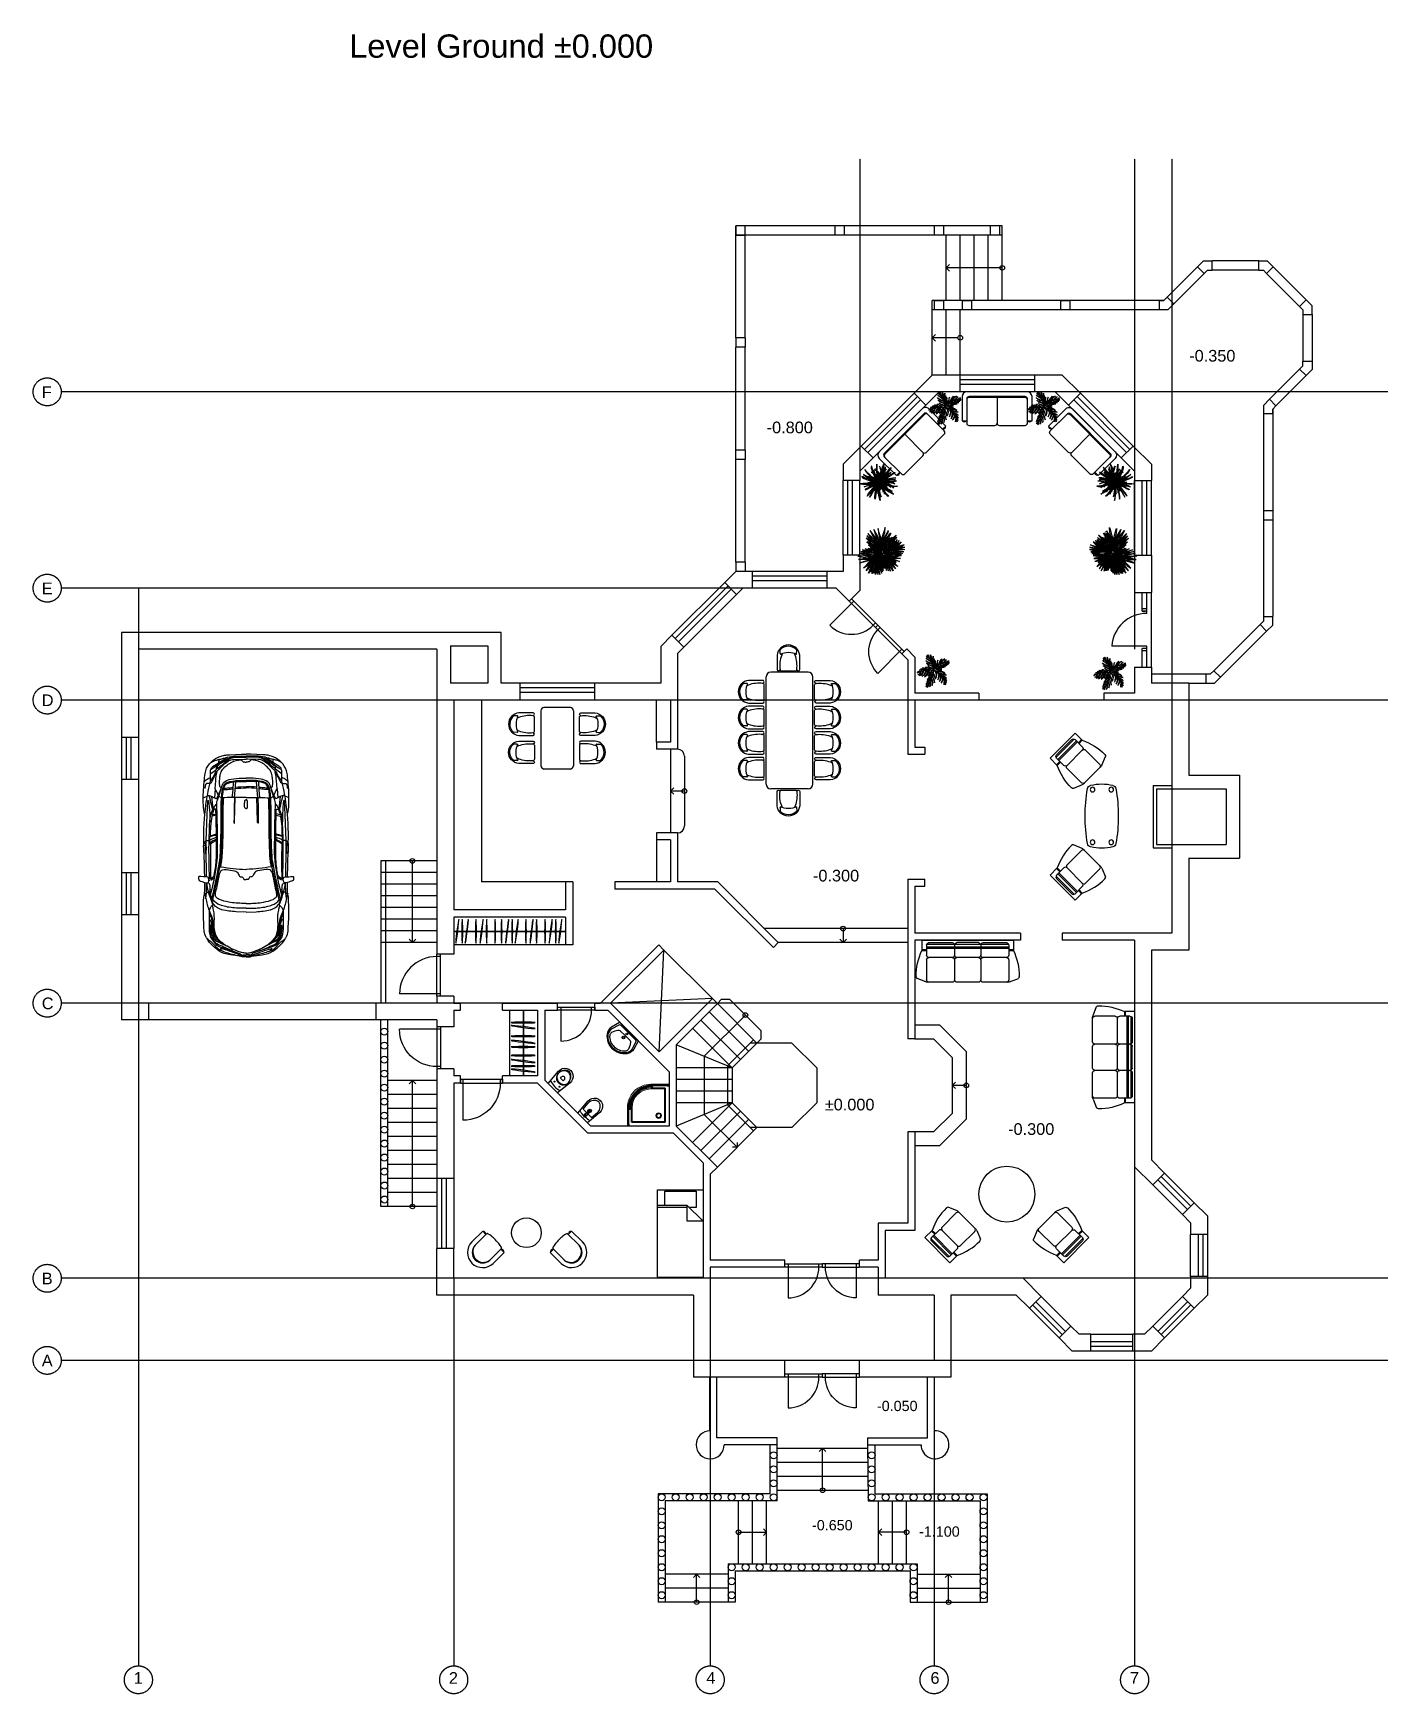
# Model space of a CAD drawing. Header units: millimetres. Extents: x -112665 to -16847, y 30630 to 100849.
# Drawn here: x -45890 to -16847, y 65238 to 100849 of the extents above; entities that cross this region are included whole.
import ezdxf

# ---------------------------------------------------------------- set-up
doc = ezdxf.new("R2010")
doc.units = ezdxf.units.MM
doc.linetypes.add('CENTER2', pattern=[1.125, 0.75, -0.125, 0.125, -0.125])
for name, color, linetype in [('axis', 40, 'CENTER2'), ('door', 251, 'Continuous'), ('dwgmodels.com', 250, 'Continuous'), ('furniture _san', 36, 'Continuous'), ('glass', 4, 'Continuous'), ('Stair', 250, 'Continuous'), ('wall', 5, 'Continuous')]:
    doc.layers.add(name, color=color, linetype=linetype)
doc.layers.add('txt', color=7, linetype='Continuous', lineweight=13)
doc.styles.add('ATTR', font='romans.shx', dxfattribs={"width": 0.8, "height": 0.7})
doc.styles.get("Standard").update_dxf_attribs({"font": 'arial.ttf'})

msp = doc.modelspace()

# ---------------------------------------------------------------- texts
at = {"layer": 'axis', "color": 3, "char_height": 250, "width": 4000, "attachment_point": 1}
for s, insert in [('F', (-45706, 93279)), ('E', (-45706, 89069)), ('D', (-45706, 86669)), ('C', (-45706, 80169)), ('B', (-45706, 74269)), ('{\\fArial|b0|i0|c204|p34;А}', (-45706, 72509)), ('1', (-43735, 65703)), ('2', (-36978, 65703)), ('4', (-31457, 65703)), ('6', (-26652, 65703)), ('7', (-22375, 65703))]:
    msp.add_mtext(s, dxfattribs=dict(at, insert=insert))
at = {"layer": 'txt', "color": 250, "linetype": 'Continuous', "lineweight": 15, "ltscale": 0.13, "insert": (-32597, 100823), "char_height": 500, "width": 13989.57, "attachment_point": 3}
msp.add_mtext('Level Ground %%P0.000', dxfattribs=at)
at = {"layer": 'txt', "color": 18, "true_color": 0x000000, "width": 4000, "attachment_point": 1}
for s, insert, char_height in [('-0.350', (-21104, 94057), 250), ('-0.800', (-30164, 92520), 250), ('-0.300', (-29171, 82909), 250), ('%%P0.000', (-28918, 77999), 250), ('-0.300', (-24987, 77474), 250), ('-0.050', (-27800, 71521), 220), ('-0.650', (-29192, 68964), 220), ('-1.100', (-26896, 68827), 220)]:
    msp.add_mtext(s, dxfattribs=dict(at, insert=insert, char_height=char_height))

# ---------------------------------------------------------------- blocks, each defined once
blk = doc.blocks.new('Door90')
for points in [[(0, 80), (-900, 80)], [(-900, 80), (-900, 0)], [(0, 0), (-900, 0)], [(-850, 80), (-850, 0)], [(-50, 80), (-50, -800)], [(0, 80), (0, 0)]]:
    blk.add_lwpolyline(points)
blk.add_arc((-50, 0), 800, 180, 270)
blk = doc.blocks.new('Door80')
for points in [[(-70, 0), (-70, 730)], [(-730, 70), (-730, 0)]]:
    blk.add_lwpolyline(points)
blk.add_lwpolyline([(-800, 0), (-800, 70), (0, 70), (0, 0)], close=True)
blk.add_arc((-70, 70), 660, 90, 180)
blk = doc.blocks.new('meeting82x94')
at = {"color": 0}
for p, q in [((-410, 0), (-410, -516)), ((-299, 60), (-297, 197)), ((300, 59), (301, 182)), ((410, -518), (410, 0)), ((-255, -567), (255, -568))]:
    blk.add_line(p, q, dxfattribs=at)
for centre, radius, start, end in [((0, -38), 412, 5.326, 174.674), ((803, -381), 1116, 159.78478, 187.17877), ((-279, 60), 20, 179.14392, 302.72122), ((-4, -60), 389, 38.33997, 138.79485), ((0, -85), 261, 143.83527, 159.82328), ((0, -85), 261, 20.17672, 36.16473), ((-803, -381), 1116, 352.82123, 20.21522), ((280, 59), 20, 236.80611, 359.80793), ((-360, -516), 50, 180, 0), ((-255, -517), 50, 174.39828, 269.8812), ((255, -518), 50, 269.8812, 5.56183), ((360, -518), 50, 178.28904, 1.71096)]:
    blk.add_arc(centre, radius, start, end, dxfattribs=at)
blk.add_ellipse((0, 0), major_axis=(-300, 0), ratio=0.321481, start_param=3.598328, end_param=5.819257, dxfattribs=at)
blk = doc.blocks.new('clab-150x72')
at = {"color": 0}
for p, q in [((-50, 490), (-50, -30)), ((1350, 590), (50, 590)), ((50, 440), (50, -80)), ((1300, 490), (100, 490)), ((1300, 470), (100, 470)), ((700, 470), (700, -80)), ((1350, -30), (1350, 440)), ((1350, -80), (1350, 420)), ((1450, -30), (1450, 490)), ((-50, -30), (50, -30)), ((100, -130), (650, -130)), ((750, -130), (1300, -130)), ((1350, -30), (1450, -30))]:
    blk.add_line(p, q, dxfattribs=at)
for centre, radius, start, end in [((50, 490), 100, 90, 180), ((100, 440), 50, 90, 180), ((100, 420), 50, 90, 180), ((1300, 440), 50, 0, 90), ((1300, 420), 50, 0, 90), ((1350, 490), 100, 0, 90), ((0, 0), 50, 216.8699, 323.1301), ((100, -80), 50, 180, 270), ((650, -80), 50, 270, 0), ((750, -80), 50, 180, 270), ((1300, -80), 50, 270, 0), ((1400, 0), 50, 216.8699, 323.1301)]:
    blk.add_arc(centre, radius, start, end, dxfattribs=at)
blk = doc.blocks.new('mimmy221x90')
at = {"color": 0}
for p, q in [((-150, 420), (-150, 200)), ((1810, 420), (-150, 420)), ((500, 370), (0, 370)), ((600, 370), (1060, 370)), ((1660, 370), (1160, 370)), ((1810, 420), (1810, 200)), ((-50, 220), (-150, 220)), ((-50, 200), (-150, 200)), ((1706, 340), (-50, 340)), ((-50, 320), (-50, 100)), ((1710, 280), (-50, 280)), ((1710, 250), (-50, 250)), ((-50, 0), (-50, -430)), ((0, 50), (500, 50)), ((550, 320), (550, 105)), ((550, 0), (550, -430)), ((600, 50), (1060, 50)), ((1110, 320), (1110, 105)), ((1110, 0), (1110, -430)), ((1160, 50), (1660, 50)), ((1710, 320), (1710, 100)), ((1810, 220), (1710, 220)), ((1810, 200), (1710, 200)), ((1710, 0), (1710, -430)), ((-68, -472), (-256, -395)), ((0, -480), (500, -480)), ((600, -480), (1060, -480)), ((1160, -480), (1660, -480)), ((1728, -472), (1916, -395))]:
    blk.add_line(p, q, dxfattribs=at)
for centre, radius, start, end in [((0, 320), 50, 90, 180), ((500, 320), 50, 0, 90), ((600, 320), 50, 90, 180), ((1060, 320), 50, 0, 90), ((1160, 320), 50, 90, 180), ((1660, 320), 50, 0, 90), ((989, -348), 1264, 154.3056, 180.3518), ((0, 100), 50, 180, 270), ((0, 0), 50, 90, 180), ((500, 100), 50, 270, 0), ((500, 0), 50, 0, 90), ((600, 100), 50, 180, 270), ((600, 0), 50, 90, 180), ((1060, 100), 50, 270, 0), ((1060, 0), 50, 0, 90), ((1160, 100), 50, 180, 270), ((1160, 0), 50, 90, 180), ((1660, 100), 50, 270, 0), ((1660, 0), 50, 0, 90), ((671, -348), 1264, 359.6482, 25.6944), ((-225, -356), 50, 180, 231.3402), ((1885, -356), 50, 308.6598, 0), ((-20, -345), 136, 249.0983, 278.2983), ((0, -430), 50, 180, 270), ((500, -430), 50, 270, 0), ((600, -430), 50, 180, 270), ((1060, -430), 50, 270, 0), ((1160, -430), 50, 180, 270), ((1660, -430), 50, 270, 0), ((1680, -345), 136, 261.7017, 290.9017)]:
    blk.add_arc(centre, radius, start, end, dxfattribs=at)
blk = doc.blocks.new('mimmy101x90')
at = {"color": 0}
for p, q in [((75, 776), (75, 556)), ((835, 776), (75, 776)), ((685, 726), (225, 726)), ((835, 776), (835, 556)), ((175, 576), (75, 576)), ((175, 556), (75, 556)), ((175, 676), (175, 456)), ((735, 636), (175, 636)), ((735, 606), (175, 606)), ((731, 696), (179, 696)), ((225, 406), (685, 406)), ((735, 676), (735, 456)), ((835, 576), (735, 576)), ((835, 556), (735, 556)), ((175, 356), (175, -74)), ((735, 356), (735, -74)), ((157, -116), (-31, -39)), ((225, -124), (685, -124)), ((753, -116), (941, -39))]:
    blk.add_line(p, q, dxfattribs=at)
for centre, radius, start, end in [((225, 676), 50, 90, 180), ((685, 676), 50, 0, 90), ((1214, 8), 1264, 154.3056, 180.3518), ((225, 456), 50, 180, 270), ((225, 356), 50, 90, 180), ((685, 456), 50, 270, 0), ((685, 356), 50, 0, 90), ((-304, 8), 1264, 359.6482, 25.6944), ((0, 0), 50, 180, 231.3402), ((910, 0), 50, 308.6598, 0), ((205, 11), 136, 249.0983, 278.2983), ((225, -74), 50, 180, 270), ((685, -74), 50, 270, 0), ((705, 11), 136, 261.7017, 290.9017)]:
    blk.add_arc(centre, radius, start, end, dxfattribs=at)
blk = doc.blocks.new('t-sister140x75')
at = {"color": 0}
for centre in [(0, 0), (1130, 0), (0, -400), (1130, -400)]:
    blk.add_circle(centre, 50, dxfattribs=at)
for centre, radius, start, end in [((872, -205), 1002, 166.1993, 193.8007), ((-6, 2), 100, 103.6468, 161.4996), ((560, -3315), 3465, 80.1978, 99.8022), ((1126, 2), 100, 18.5004, 76.3532), ((248, -205), 1002, 346.1993, 13.8007), ((-6, -412), 100, 198.5004, 256.3532), ((560, 2905), 3465, 260.1978, 279.8022), ((1126, -412), 100, 283.6468, 341.4996)]:
    blk.add_arc(centre, radius, start, end, dxfattribs=at)
blk = doc.blocks.new('BEDTWIN')
at = {"linetype": 'Continuous'}
for p, q in [((0, -75.000002), (0, 0)), ((0, 0), (39.00005, 0)), ((39.00005, 0), (39.00005, -75.002733)), ((0, -12.96), (25.15995, -12.96)), ((6.12005, -12.96), (6.12005, -0.99222)), ((6.12345, -1), (33.00005, -1)), ((25.15995, -12.96), (25.15995, -26.64)), ((38.84005, -26.64), (25.15995, -12.96)), ((33.00005, -1), (33.00005, -15)), ((25.15995, -15.12), (0, -15.12)), ((25.15995, -26.64), (38.84005, -26.64)), ((33.00005, -15), (27.21735, -15)), ((38.99535, -75.000002), (0, -75.000002))]:
    blk.add_line(p, q, dxfattribs=at)
at = {"style": 'ATTR', "width": 0.8, "flags": 9}
blk.add_attdef('ESTCODE', (0, 0), '', height=0.7, dxfattribs=at)
blk = doc.blocks.new('Bedsingle')
at = {"xscale": 25.00000000000181, "yscale": 25.00000000000181, "zscale": 25.00000000000181, "rotation": 180.0072423897633}
blk.add_blockref('BEDTWIN', (975, 0), dxfattribs=at)
blk = doc.blocks.new('clab-65x60')
at = {"color": 0}
for p, q in [((-325, -304), (-325, 27)), ((-225, -324), (-225, 27)), ((225, 27), (225, -324)), ((325, 27), (325, -304)), ((-225, -304), (-325, -304)), ((325, -304), (225, -304))]:
    blk.add_line(p, q, dxfattribs=at)
for centre, radius, start, end in [((0, 21), 325, 1.005, 178.995), ((0, 21), 225, 1.4518, 178.5482), ((0, 0), 227, 6.8053, 173.1947), ((-275, -274), 50, 216.8699, 323.1301), ((275, -274), 50, 216.8699, 323.1301)]:
    blk.add_arc(centre, radius, start, end, dxfattribs=at)
blk.add_ellipse((0, -324), major_axis=(-225, 0), ratio=0.177778, start_param=0, end_param=3.141593, dxfattribs=at)
blk = doc.blocks.new('SSS')
for p, q in [((-1, 2), (0, 9)), ((10, -2), (0, 0)), ((12, 9), (2, 11)), ((8, 4), (13, 3)), ((10, 1), (11, 6)), ((16, 17), (12, 9)), ((23, 19), (21, 19)), ((10, -2), (10, -11)), ((14, -15), (16, -16))]:
    blk.add_line(p, q)
blk.add_lwpolyline([(22, 11), (20, 11, 0.414214), (18, 10), (15, -5, 0.414214), (16, -7), (18, -8)], format="xyb")
for points in [[(21, 4), (25, 3), (25, 3), (29, 25), (28, 25), (25, 26), (24, 25), (21, 4)], [(15, -24), (19, -25), (19, -24), (24, -3), (23, -3), (20, -2), (19, -2), (15, -23)]]:
    blk.add_lwpolyline(points, close=True)
blk.add_circle((11, 3), 3.6)
for centre, radius, start, end in [((0, 2), 1.8, 168.3985, 258.3985), ((2, 9), 1.8, 78.3985, 168.3985), ((11, 3), 5.4, 78.3985, 258.3985), ((20, 15), 4.5, 78.3985, 155.158), ((14, -11), 4.5, 181.639, 258.3985)]:
    blk.add_arc(centre, radius, start, end)
blk = doc.blocks.new('Kolo STANDARD PLUS 80')
at = {"color": 0, "lineweight": 0}
for p, q in [((0, 790), (1, 790)), ((1, 790), (5, 787)), ((5, 787), (10, 787)), ((34, 785), (6, 785)), ((6, 785), (6, 784)), ((6, 784), (10, 784)), ((10, 772), (6, 772)), ((6, 772), (6, 770)), ((6, 770), (7, 770)), ((7, 770), (34, 770)), ((7, 770), (7, 770)), ((10, 787), (10, 785)), ((10, 785), (12, 785)), ((10, 784), (10, 772)), ((12, 787), (25, 790)), ((12, 786), (12, 787)), ((12, 785), (12, 786)), ((20, 785), (12, 785)), ((12, 785), (12, 785)), ((12, 772), (12, 783)), ((12, 783), (34, 783)), ((34, 772), (12, 772)), ((12, 770), (20, 770)), ((25, 790), (38, 788)), ((30, 779), (30, 781)), ((31, 783), (37, 783)), ((39, 782), (31, 782)), ((31, 779), (31, 781)), ((35, 778), (31, 778)), ((34, 777), (31, 777)), ((34, 783), (34, 785)), ((34, 770), (34, 772)), ((35, 778), (35, 778)), ((37, 776), (35, 776)), ((36, 777), (37, 777)), ((38, 788), (39, 788)), ((38, 787), (38, 784)), ((38, 778), (38, 777)), ((38, 778), (39, 778)), ((38, 768), (38, 775)), ((39, 788), (39, 787)), ((39, 787), (39, 768)), ((39, 787), (307, 787)), ((39, 783), (307, 783)), ((39, 776), (307, 776)), ((39, 769), (307, 769)), ((39, 768), (39, 768)), ((70, 90), (70, 710)), ((350, 730), (90, 730)), ((90, 90), (90, 710)), ((350, 710), (90, 710)), ((315, 776), (315, 783)), ((315, 766), (315, 773)), ((315, 773), (315, 773)), ((315, 773), (315, 773)), ((316, 759), (315, 766)), ((315, 765), (316, 765)), ((316, 769), (317, 755)), ((317, 751), (316, 759)), ((317, 773), (317, 770)), ((317, 770), (322, 770)), ((317, 755), (325, 755)), ((327, 752), (317, 749)), ((325, 754), (318, 754)), ((318, 754), (318, 751)), ((318, 751), (327, 753)), ((318, 750), (318, 751)), ((319, 784), (319, 783)), ((320, 782), (320, 784)), ((325, 755), (325, 754)), ((327, 775), (327, 783)), ((327, 753), (327, 752)), ((601, 640), (602, 641)), ((604, 637), (601, 640)), ((607, 641), (604, 644)), ((604, 644), (604, 643)), ((606, 637), (604, 637)), ((605, 635), (612, 642)), ((606, 634), (613, 642)), ((608, 640), (607, 641)), ((614, 642), (620, 636)), ((615, 642), (621, 637)), ((611, 626), (605, 632)), ((612, 627), (606, 633)), ((614, 623), (609, 617)), ((609, 616), (610, 614)), ((612, 626), (612, 625)), ((612, 625), (612, 625)), ((612, 625), (614, 623)), ((614, 614), (612, 615)), ((613, 615), (612, 614)), ((620, 635), (613, 627)), ((616, 618), (613, 616)), ((614, 614), (613, 616)), ((621, 634), (614, 626)), ((614, 624), (617, 622)), ((614, 614), (615, 612)), ((614, 614), (616, 613)), ((615, 613), (614, 612)), ((616, 609), (614, 610)), ((616, 620), (618, 618)), ((616, 618), (617, 617)), ((618, 616), (616, 613)), ((618, 616), (617, 617)), ((623, 614), (617, 609)), ((620, 616), (618, 618)), ((624, 614), (622, 617)), ((625, 612), (623, 614)), ((626, 612), (625, 612)), ((625, 612), (625, 612)), ((634, 621), (626, 614)), ((626, 611), (632, 605)), ((635, 620), (627, 613)), ((627, 612), (633, 606)), ((634, 606), (642, 613)), ((635, 605), (642, 612)), ((642, 614), (636, 620)), ((642, 615), (637, 621)), ((637, 606), (637, 604)), ((637, 604), (640, 601)), ((640, 608), (641, 607)), ((640, 601), (641, 602)), ((641, 607), (644, 604)), ((644, 604), (643, 604)), ((710, 350), (710, 90)), ((730, 350), (730, 90)), ((752, 327), (749, 317)), ((750, 318), (751, 318)), ((751, 318), (753, 327)), ((754, 318), (751, 318)), ((753, 327), (752, 327)), ((755, 325), (754, 325)), ((754, 325), (754, 318)), ((755, 317), (755, 325)), ((770, 317), (770, 322)), ((775, 327), (783, 327)), ((782, 320), (784, 320)), ((784, 319), (783, 319)), ((710, 90), (90, 90)), ((710, 70), (90, 70)), ((751, 317), (759, 316)), ((769, 316), (755, 317)), ((759, 316), (766, 315)), ((765, 315), (765, 316)), ((766, 315), (773, 315)), ((770, 4), (766, 0)), ((787, 39), (768, 39)), ((768, 38), (775, 38)), ((768, 10), (770, 10)), ((769, 39), (769, 307)), ((773, 317), (770, 317)), ((770, 7), (770, 34)), ((770, 34), (772, 34)), ((770, 12), (770, 20)), ((770, 6), (770, 7)), ((772, 6), (770, 6)), ((772, 4), (770, 4)), ((772, 34), (772, 12)), ((772, 12), (783, 12)), ((784, 10), (772, 10)), ((772, 10), (772, 6)), ((772, 10), (773, 10)), ((776, 0), (772, 4)), ((773, 315), (773, 315)), ((773, 315), (773, 315)), ((773, 10), (773, 5)), ((782, 10), (773, 10)), ((773, 5), (777, 1)), ((776, 315), (783, 315)), ((776, 39), (776, 307)), ((776, 37), (776, 35)), ((777, 1), (776, 0)), ((778, 38), (777, 38)), ((777, 36), (777, 37)), ((777, 34), (777, 31)), ((778, 38), (778, 39)), ((778, 35), (778, 35)), ((778, 35), (778, 31)), ((778, 1), (782, 5)), ((780, 0), (778, 1)), ((779, 31), (781, 31)), ((779, 30), (781, 30)), ((783, 4), (780, 0)), ((782, 39), (782, 31)), ((782, 10), (784, 10)), ((782, 5), (782, 10)), ((783, 39), (783, 307)), ((783, 31), (783, 37)), ((783, 12), (783, 34)), ((783, 34), (785, 34)), ((783, 10), (783, 6)), ((784, 10), (783, 10)), ((783, 6), (785, 6)), ((785, 4), (783, 4)), ((787, 38), (784, 38)), ((784, 6), (784, 10)), ((784, 6), (784, 10)), ((785, 6), (784, 6)), ((785, 6), (784, 6)), ((785, 34), (785, 6)), ((785, 20), (785, 12)), ((785, 20), (785, 6)), ((785, 20), (785, 20)), ((785, 12), (785, 20)), ((786, 12), (785, 12)), ((785, 10), (787, 10)), ((785, 6), (785, 10)), ((789, 0), (785, 4)), ((787, 12), (786, 12)), ((787, 307), (787, 39)), ((787, 39), (788, 39)), ((790, 25), (787, 12)), ((787, 10), (787, 5)), ((787, 5), (790, 1)), ((788, 39), (788, 38)), ((788, 38), (790, 25)), ((790, 1), (789, 0))]:
    blk.add_line(p, q, dxfattribs=at)
at = {"color": 0}
for p, q in [((1, 790), (0, 789)), ((0, 789), (4, 785)), ((4, 783), (0, 780)), ((0, 780), (0, 779)), ((0, 779), (1, 778)), ((0, 779), (0, 779)), ((1, 777), (0, 776)), ((0, 776), (4, 772)), ((4, 770), (0, 766)), ((0, 766), (1, 765)), ((0, 766), (0, 766)), ((0, 766), (0, 766)), ((5, 787), (1, 790)), ((1, 778), (5, 782)), ((5, 773), (1, 777)), ((1, 765), (5, 768)), ((4, 785), (4, 783)), ((4, 772), (4, 770)), ((10, 787), (5, 787)), ((5, 782), (10, 782)), ((10, 773), (5, 773)), ((5, 768), (10, 768)), ((6, 783), (6, 785)), ((6, 785), (10, 785)), ((10, 783), (6, 783)), ((6, 770), (6, 772)), ((6, 772), (10, 772)), ((10, 770), (6, 770)), ((10, 785), (10, 787)), ((10, 782), (10, 783)), ((10, 772), (10, 773)), ((10, 768), (10, 770)), ((19, 787), (17, 787)), ((19, 769), (17, 769)), ((20, 785), (20, 786)), ((20, 785), (20, 785)), ((20, 770), (20, 770)), ((39, 787), (307, 787)), ((310, 783), (307, 783)), ((307, 783), (307, 776)), ((310, 782), (307, 782)), ((307, 778), (307, 778)), ((307, 774), (315, 774)), ((308, 777), (308, 776)), ((308, 775), (310, 775)), ((313, 783), (310, 782)), ((310, 776), (310, 778)), ((310, 778), (311, 778)), ((311, 778), (311, 776)), ((311, 775), (313, 775)), ((313, 776), (313, 783)), ((315, 773), (315, 769)), ((316, 769), (322, 769)), ((328, 775), (328, 783)), ((600, 640), (604, 645)), ((605, 635), (600, 640)), ((604, 645), (610, 640)), ((610, 640), (605, 635)), ((610, 617), (615, 622)), ((612, 615), (610, 617)), ((617, 620), (612, 615)), ((615, 622), (617, 620)), ((620, 617), (615, 612)), ((615, 612), (617, 610)), ((617, 610), (622, 615)), ((622, 615), (620, 617)), ((640, 610), (635, 605)), ((635, 605), (640, 600)), ((645, 604), (640, 610)), ((640, 600), (645, 604)), ((769, 316), (769, 322)), ((775, 328), (783, 328)), ((765, 1), (768, 5)), ((766, 0), (765, 1)), ((770, 4), (766, 0)), ((766, 0), (766, 0)), ((766, 0), (766, 0)), ((768, 5), (768, 10)), ((768, 10), (770, 10)), ((773, 315), (769, 315)), ((769, 19), (769, 17)), ((770, 20), (770, 20)), ((770, 10), (770, 6)), ((770, 6), (772, 6)), ((772, 4), (770, 4)), ((772, 6), (772, 10)), ((772, 10), (773, 10)), ((776, 0), (772, 4)), ((773, 10), (773, 5)), ((773, 5), (777, 1)), ((774, 307), (774, 315)), ((775, 311), (775, 313)), ((775, 308), (775, 310)), ((776, 313), (783, 313)), ((778, 311), (776, 311)), ((776, 310), (778, 310)), ((777, 308), (776, 308)), ((783, 307), (776, 307)), ((777, 1), (776, 0)), ((778, 310), (778, 311)), ((778, 307), (778, 307)), ((778, 1), (782, 5)), ((779, 0), (778, 1)), ((780, 0), (779, 0)), ((779, 0), (779, 0)), ((783, 4), (780, 0)), ((783, 313), (782, 310)), ((782, 310), (782, 307)), ((782, 5), (782, 10)), ((782, 10), (783, 10)), ((783, 310), (783, 307)), ((783, 10), (783, 6)), ((783, 6), (785, 6)), ((785, 4), (783, 4)), ((785, 20), (786, 20)), ((785, 6), (785, 10)), ((785, 10), (787, 10)), ((789, 0), (785, 4)), ((787, 39), (787, 307)), ((787, 19), (787, 17)), ((787, 10), (787, 5)), ((787, 5), (790, 1)), ((790, 1), (789, 0))]:
    blk.add_line(p, q, dxfattribs=at)
at = {"color": 0, "lineweight": 0}
blk.add_lwpolyline([(0, 0), (0, 800), (350, 800, -0.414214), (800, 350), (800, 0), (0, 0)], format="xyb", dxfattribs=at)
for centre, radius, start, end in [((90, 710), 20, 90, 180.0065), ((350, 350), 380, 0, 90), ((350, 350), 360, 0, 90), ((90, 90), 20, 179.9935, 270), ((710, 90), 20, 270, 0.0065)]:
    blk.add_arc(centre, radius, start, end, dxfattribs=at)
for centre, major_axis, start_param, end_param in [((27, 759), (-22.3, 22.3), -1.154774, -0.302152), ((13, 786), (0.945, 0.945), 1.533218, 2.730298), ((13, 769), (0.945, 0.945), 1.93168, 3.179171), ((27, 796), (-22.3, 22.3), 1.872948, 2.725571), ((27, 761), (-19.8, 19.8), -1.185675, -0.435284), ((27, 794), (19.8, 19.8), 3.576877, 4.327268), ((31, 781), (-1.12, 1.12), -0.785398, 0.785398), ((31, 779), (1.12, 1.12), 2.356194, 3.926991), ((31, 781), (-0.372, 0.372), -0.785398, 0.785398), ((31, 779), (0.372, 0.372), 2.356194, 3.926991), ((35, 777), (1.25, 1.25), 2.44543, 3.688035), ((36, 778), (0.558, 0.558), 2.356194, 3.926991), ((37, 784), (-0.558, 0.558), 2.356194, 3.926991), ((37, 777), (-0.372, 0.372), 2.356194, 3.926991), ((37, 775), (0.5, 0.5), 5.100511, 7.071069), ((38, 787), (-0.803, 0.803), 3.843893, 5.139016), ((38, 768), (0.803, 0.803), 4.285761, 5.580885), ((307, 307), (340, 340), 5.497787, 7.068583), ((307, 307), (-327, 327), 4.712389, 5.497787), ((316, 752), (1.99, 1.99), 1.914742, 4.005065), ((314, 753), (0.334, 0.334), 4.975055, 8.169267), ((322, 753), (22.2, 22.2), 0.88446, 1.001686), ((315, 783), (-0.434, 0.434), -0.56911, 0.785398), ((315, 776), (0.434, 0.434), 2.356194, 3.600658), ((314, 773), (1.69, 1.69), 5.497787, 6.742251), ((317, 752), (-1.43, 1.43), 0.579996, 2.203041), ((316, 751), (0.316, 0.316), 3.825718, 5.803845), ((319, 780), (1.83, 1.83), 1.087097, 3.111625), ((319, 780), (-0.923, 0.923), 3.600616, 7.937006), ((318, 779), (-0.447, 0.447), 1.618242, 4.754679), ((319, 780), (0.828, 0.828), 3.220022, 4.593607), ((322, 753), (-22.2, 22.2), -0.944882, -0.7213), ((319, 780), (1.83, 1.83), 6.054132, 6.907509), ((321, 779), (0.876, 0.876), 1.49966, 2.854642), ((321, 779), (0.341, 0.341), 2.854642, 5.904896), ((321, 779), (-0.219, 0.219), -1.522805, 1.192507), ((323, 780), (-0.627, 0.627), 0.331786, 1.522805), ((322, 781), (0.298, 0.298), 4.877233, 7.095519), ((322, 779), (0.235, 0.235), 3.189584, 6.235194), ((322, 775), (3.85, 3.85), 3.926991, 5.497787), ((327, 783), (0.441, 0.441), 5.497787, 6.9091), ((307, 307), (330, 330), 0, 0.742027), ((591, 636), (-0.61, 0.61), -1.004108, 4.041936), ((600, 628), (8.56, 8.56), 0.763636, 1.518914), ((600, 628), (7.85, 7.85), 0.658247, 1.518914), ((614, 641), (1.47, 1.47), 0.025583, 1.596379), ((614, 641), (0.367, 0.367), 0.025583, 1.596379), ((620, 635), (1.47, 1.47), 4.737972, 6.308768), ((307, 307), (-330, 330), 3.970362, 4.712389), ((607, 634), (-1.47, 1.47), 0.025583, 1.596379), ((607, 634), (-0.367, 0.367), 0.025583, 1.596379), ((609, 616), (0.556, 0.556), 1.587947, 3.221055), ((611, 615), (1.1, 1.1), 3.167176, 4.737972), ((613, 628), (1.47, 1.47), 3.167176, 4.737972), ((613, 628), (-0.367, 0.367), 1.596379, 3.167176), ((614, 625), (0.761, 0.761), 1.596971, 3.191333), ((615, 611), (-1.1, 1.1), -0.025583, 1.545213), ((616, 609), (-0.556, 0.556), 1.491334, 3.124442), ((616, 621), (-1.16, 1.16), 2.902385, 4.498277), ((621, 616), (1.16, 1.16), 0.214112, 1.810004), ((620, 635), (0.367, 0.367), 4.737972, 6.308768), ((625, 614), (0.761, 0.761), 3.091852, 4.686214), ((628, 613), (-1.47, 1.47), -0.025583, 1.545213), ((628, 613), (0.367, 0.367), 1.545213, 3.11601), ((634, 607), (1.47, 1.47), 3.11601, 4.686806), ((307, 307), (-327, 327), 3.926991, 4.712389), ((634, 607), (-0.367, 0.367), 1.545213, 3.11601), ((635, 620), (1.47, 1.47), 6.257602, 7.828399), ((635, 620), (-0.367, 0.367), 4.686806, 6.257602), ((636, 591), (0.61, 0.61), 0.670453, 5.716497), ((628, 600), (7.85, 7.85), 4.764272, 5.624939), ((628, 600), (8.56, 8.56), 4.764272, 5.519549), ((641, 614), (1.47, 1.47), 4.686806, 6.257602), ((641, 614), (0.367, 0.367), 4.686806, 6.257602), ((775, 322), (3.85, 3.85), 0.785398, 2.356194), ((779, 321), (0.341, 0.341), 0.378289, 3.428543), ((779, 321), (0.876, 0.876), 3.428543, 4.783526), ((780, 319), (0.828, 0.828), 1.689578, 3.063163), ((780, 319), (1.83, 1.83), 3.17156, 5.196088), ((779, 318), (-0.447, 0.447), 4.670099, 7.806536), ((779, 321), (-0.219, 0.219), 1.949085, 4.664397), ((779, 322), (0.235, 0.235), 0.047992, 3.093601), ((780, 319), (0.923, 0.923), 3.058568, 7.394959), ((780, 323), (0.627, 0.627), 3.189584, 4.380603), ((781, 322), (0.298, 0.298), 5.470852, 7.689138), ((780, 319), (1.83, 1.83), 5.658862, 6.512239), ((783, 327), (0.441, 0.441), 5.657271, 7.068583), ((753, 322), (-22.2, 22.2), 3.710703, 3.827929), ((753, 322), (-22.2, 22.2), 3.862892, 4.086475), ((200, 200), (38.2, 38.2), 0.785398, 7.068583), ((200, 200), (25.5, 25.5), 0.785398, 7.068583), ((752, 316), (1.99, 1.99), 2.27812, 4.368444), ((751, 316), (0.316, 0.316), 0.47934, 2.457467), ((752, 317), (-1.43, 1.43), 0.938551, 2.561596), ((753, 314), (-0.334, 0.334), 2.826308, 6.02052), ((796, 27), (22.3, 22.3), 1.986818, 2.839441), ((794, 27), (19.8, 19.8), 1.955917, 2.706309), ((768, 38), (-0.803, 0.803), -0.868496, 0.426627), ((769, 13), (-0.945, 0.945), 1.533218, 2.780709), ((773, 314), (-1.69, 1.69), 4.253323, 5.497787), ((776, 315), (-0.434, 0.434), 1.111731, 2.356194), ((775, 37), (0.5, 0.5), 5.495302, 7.46586), ((777, 35), (1.25, 1.25), 2.59515, 3.837755), ((777, 37), (0.372, 0.372), 0.785398, 2.356194), ((778, 36), (-0.558, 0.558), 0.785398, 2.356194), ((779, 31), (-1.12, 1.12), 0.785398, 2.356194), ((779, 31), (0.372, 0.372), 2.356194, 3.926991), ((781, 31), (1.12, 1.12), 3.926991, 5.497787), ((781, 31), (-0.372, 0.372), 2.356194, 3.926991), ((783, 315), (0.434, 0.434), 3.926991, 5.281499), ((784, 37), (-0.558, 0.558), -0.785398, 0.785398), ((786, 13), (0.945, 0.945), 3.552887, 4.749968), ((787, 38), (0.803, 0.803), 5.856558, 7.151681), ((761, 27), (-19.8, 19.8), 3.576877, 4.327268), ((759, 27), (-22.3, 22.3), 3.443744, 4.296367)]:
    blk.add_ellipse(centre, major_axis=major_axis, ratio=1, start_param=start_param, end_param=end_param, dxfattribs=at)
at = {"color": 0}
for centre, major_axis, start_param, end_param in [((17, 787), (-0.302, 0.302), -0.785398, 2.356194), ((17, 768), (0.302, 0.302), 0.785398, 3.926991), ((19, 786), (-0.719, 0.719), 3.926991, 5.536998), ((19, 770), (0.719, 0.719), 3.88778, 5.497787), ((307, 775), (0.344, 0.344), 0.419943, 2.047557), ((307, 775), (0.518, 0.518), 2.047557, 3.926991), ((307, 307), (340, 340), 0, 0.785398), ((307, 777), (0.248, 0.248), 5.497787, 7.068583), ((308, 776), (-0.248, 0.248), 0.785398, 2.356194), ((322, 753), (23, 23), 0.625914, 1.16457), ((310, 782), (-0.248, 0.248), 2.356194, 2.685618), ((310, 778), (0.248, 0.248), 0.785398, 2.356194), ((310, 776), (0.248, 0.248), 3.926991, 5.497787), ((311, 778), (-0.248, 0.248), 3.926991, 5.497787), ((311, 776), (-0.248, 0.248), 0.785398, 2.356194), ((313, 783), (0.248, 0.248), 5.497787, 7.398007), ((313, 776), (0.248, 0.248), 3.926991, 5.497787), ((314, 773), (0.889, 0.889), 5.497787, 6.702362), ((316, 769), (0.434, 0.434), 2.356194, 3.926991), ((322, 775), (-4.65, 4.65), 2.356194, 3.926991), ((307, 307), (317, 317), 0.047326, 0.743816), ((327, 783), (-1.24, 1.24), 3.926991, 5.338303), ((307, 307), (315, 315), 0.047496, 0.738882), ((307, 307), (340, 340), 5.497787, 6.283185), ((307, 307), (-315, 315), 3.973507, 4.664893), ((307, 307), (317, 317), 5.539369, 6.235859), ((775, 322), (-4.65, 4.65), -0.785398, 0.785398), ((783, 327), (1.24, 1.24), 5.657271, 7.068583), ((753, 322), (-23, 23), 3.547819, 4.086475), ((768, 17), (-0.302, 0.302), 0.785398, 3.926991), ((769, 316), (-0.434, 0.434), 0.785398, 2.356194), ((770, 19), (0.719, 0.719), 0.785398, 2.395405), ((773, 314), (0.889, 0.889), 5.864009, 7.068583), ((775, 307), (0.518, 0.518), 2.356194, 4.235628), ((776, 313), (0.248, 0.248), 0.785398, 2.356194), ((776, 311), (-0.248, 0.248), 0.785398, 2.356194), ((776, 310), (-0.248, 0.248), -0.785398, 0.785398), ((776, 308), (-0.248, 0.248), 0.785398, 2.356194), ((775, 307), (-0.344, 0.344), 2.664832, 4.292446), ((777, 307), (0.248, 0.248), 5.497787, 7.068583), ((778, 311), (0.248, 0.248), 5.497787, 7.068583), ((778, 310), (0.248, 0.248), 3.926991, 5.497787), ((782, 310), (-0.248, 0.248), 0.455975, 0.785398), ((783, 313), (-0.248, 0.248), 3.597568, 5.497787), ((786, 19), (0.719, 0.719), 5.458576, 7.068583), ((787, 17), (-0.302, 0.302), 0.785398, 3.926991)]:
    blk.add_ellipse(centre, major_axis=major_axis, ratio=1, start_param=start_param, end_param=end_param, dxfattribs=at)
at = {"color": 0, "lineweight": 0, "zscale": 0.5008152169937079}
for p, xscale, yscale, rotation in [((397, 743), 0.8764266297366703, 0.8764266297366703, 90), ((551, 679), 0.8764266297351813, 0.8764266297351813, 68.36710436433192)]:
    blk.add_blockref('SSS', p, dxfattribs=dict(at, xscale=xscale, yscale=yscale, rotation=rotation))
at = {"color": 0, "lineweight": 0, "extrusion": (0, 0, -1), "zscale": -0.5008152169937079}
for p, xscale, yscale, rotation in [((-679, 551), 0.8764266297419449, 0.8764266297419449, 158.3671043645073), ((-743, 397), 0.8764266297366703, 0.8764266297366703, 180)]:
    blk.add_blockref('SSS', p, dxfattribs=dict(at, xscale=xscale, yscale=yscale, rotation=rotation))
blk = doc.blocks.new('mixer4bidet(plan)')
at = {"color": 0}
for p, q in [((-28, 2), (-35, 2)), ((0, 28), (94, 21)), ((97, 18), (97, -18)), ((97, 11), (104, 11)), ((104, 13), (112, 13)), ((113, 12), (121, 12)), ((-28, -2), (-35, -2)), ((0, -28), (94, -21)), ((97, -11), (104, -11)), ((104, -13), (112, -13)), ((113, -12), (121, -12))]:
    blk.add_line(p, q, dxfattribs=at)
blk.add_circle((-42, 0), 6.91, dxfattribs=at)
for centre, radius, start, end in [((0, 0), 27.5, 45.2651, 314.7349), ((0, 0), 24.5, 55.034, 65.9105), ((15, 22), 2, 235.034, 267.8471), ((94, 18), 3, 0, 86.3288), ((0, 0), 24.5, 294.0895, 304.966), ((15, -22), 2, 92.1529, 124.966), ((94, -18), 3, 273.6712, 0)]:
    blk.add_arc(centre, radius, start, end, dxfattribs=at)
for centre, major_axis, ratio, start_param, end_param in [((0, 0), (90.3, 0), 0.221476, 4.880525, 7.685846), ((104, 0), (0, 13), 0.174484, 2.579523, 6.845255), ((104, 0), (0, -11), 0.174139, 0, 3.141593), ((112, 0), (0, 13), 0.174484, 3.141593, 6.283185), ((121, 0), (0, 12), 0.174139, 3.141593, 6.283185)]:
    blk.add_ellipse(centre, major_axis=major_axis, ratio=ratio, start_param=start_param, end_param=end_param, dxfattribs=at)
blk.add_ellipse((70, 0), major_axis=(-10, 0), ratio=0.2, dxfattribs=at)
blk = doc.blocks.new('bide')
at = {"color": 0}
for p, q in [((-127, -145), (-142, -311)), ((-127, -145), (127, -145)), ((127, -145), (142, -311))]:
    blk.add_line(p, q, dxfattribs=at)
for points in [[(-148, 0), (148, 0), (174, -346, -1.078725), (-174, -346), (-148, 0)], [(-127, -63, -0.110662), (131, -66)]]:
    blk.add_lwpolyline(points, format="xyb", dxfattribs=at)
for centre, radius in [((0, -216), 37.4), ((0, -216), 23.9), ((0, -84), 17.5)]:
    blk.add_circle(centre, radius, dxfattribs=at)
for centre, start, end in [((30, -324), 175.5479, 259.9546), ((-30, -324), 280.0454, 4.4521)]:
    blk.add_arc(centre, 172, start, end, dxfattribs=at)
at = {"color": 0, "xscale": -1, "rotation": 90}
blk.add_blockref('mixer4bidet(plan)', (0, -84), dxfattribs=at)
blk = doc.blocks.new('v1')
at = {"color": 0}
for p, q in [((41, -270), (-41, -270)), ((-41, -270), (-41, -303)), ((41, -270), (41, -303))]:
    blk.add_line(p, q, dxfattribs=at)
blk.add_lwpolyline([(-141, 0), (141, 0), (177, -339, -1.109549), (-177, -339), (-141, 0)], format="xyb", dxfattribs=at)
for centre in [(-78, -123), (78, -123)]:
    blk.add_circle(centre, 9.95, dxfattribs=at)
for centre, radius, start, end in [((0, -615), 564, 74.7124, 105.2876), ((-17, -303), 129, 156.1873, 180), ((-17, -303), 129, 156.1873, 180), ((-50, -303), 96.8, 152.905, 180), ((109, -303), 256, 180, 197.3785), ((55, -303), 202, 180, 199.4203), ((55, -303), 202, 180, 199.4203), ((-9, -307), 138, 133.1854, 156.1873), ((-9, -307), 138, 133.1854, 156.1873), ((-26, -315), 124, 128.9942, 152.905), ((-3, -313), 146, 111.2448, 133.1854), ((-3, -313), 146, 111.2448, 133.1854), ((-10, -335), 149, 108.5391, 128.9942), ((0, -322), 156, 90, 111.2448), ((0, -322), 156, 90, 111.2448), ((0, -365), 180, 90, 108.5391), ((0, -303), 41.2, 180, 0), ((0, -322), 156, 68.7552, 90), ((0, -322), 156, 68.7552, 90), ((0, -365), 180, 71.4609, 90), ((3, -313), 146, 46.8146, 68.7552), ((3, -313), 146, 46.8146, 68.7552), ((10, -335), 149, 51.0058, 71.4609), ((9, -307), 138, 23.8127, 46.8146), ((9, -307), 138, 23.8127, 46.8146), ((26, -315), 124, 27.095, 51.0058), ((-109, -303), 256, 342.6215, 0), ((-55, -303), 202, 340.5797, 0), ((-55, -303), 202, 340.5797, 0), ((17, -303), 129, 0, 23.8127), ((17, -303), 129, 0, 23.8127), ((50, -303), 96.8, 0, 27.095), ((28, -313), 173, 199.4203, 220.4025), ((28, -313), 173, 199.4203, 220.4025), ((56, -320), 200, 197.3785, 217.0738), ((11, -327), 151, 220.4025, 244.0498), ((11, -327), 151, 220.4025, 244.0498), ((22, -346), 157, 217.0738, 241.268), ((0, -350), 125, 244.0498, 270), ((0, -350), 125, 244.0498, 270), ((0, -385), 112, 241.268, 270), ((0, -350), 125, 270, 295.9502), ((0, -350), 125, 270, 295.9502), ((0, -385), 112, 270, 298.732), ((-22, -346), 157, 298.732, 322.9262), ((-11, -327), 151, 295.9502, 319.5975), ((-11, -327), 151, 295.9502, 319.5975), ((-28, -313), 173, 319.5975, 340.5797), ((-28, -313), 173, 319.5975, 340.5797), ((-56, -320), 200, 322.9262, 342.6215)]:
    blk.add_arc(centre, radius, start, end, dxfattribs=at)
blk = doc.blocks.new('wash b1')
at = {"color": 0}
for p, q in [((-311, -264), (-342, -239)), ((311, -264), (342, -239))]:
    blk.add_line(p, q, dxfattribs=at)
for points in [[(0, 0), (-279, 0, 0.349334), (-284, -4), (-338, -191, 0.210862), (-299, -365, 0.238221), (-1, -511, -0.006376)], [(-3, 0), (276, 0, -0.349334), (281, -4), (338, -191, -0.210862), (299, -365, -0.236938), (-1, -511, 0.006376)], [(0, -25), (-216, -25, 0.390337), (-256, -51), (-308, -212, 0.183446), (-282, -357, 0.232242), (0, -490, 0.646667)], [(0, -116), (-151, -119, 0.204561), (-187, -147, 0.107345), (-252, -274, 0.24654), (-242, -344, 0.234802), (1, -452, 0.791678)], [(-3, -116), (149, -119, -0.218686), (184, -142, -0.103144), (252, -274, -0.24654), (242, -344, -0.232404), (-4, -452, -0.791678)], [(-3, -25), (213, -25, -0.390337), (253, -51), (308, -212, -0.183446), (282, -357, -0.230237), (-3, -490, -0.646667)]]:
    blk.add_lwpolyline(points, format="xyb", dxfattribs=at)
for centre, radius in [((0, -170), 29), ((0, -170), 22), ((0, -66), 16)]:
    blk.add_circle(centre, radius, dxfattribs=at)
blk = doc.blocks.new('Toyota ch-r_top_dwgmodels.com')
at = {"color": 0}
for points in [[(-4350, 0, -0.034532), (-4344, 85, -0.088058), (-4341, 95, 0.092003), (-4334, 116, -0.002482), (-4305, 343, -0.051662), (-4274, 471, -0.106681), (-4153, 667, 0.019596), (-4135, 688, -0.003136), (-4113, 714, -0.103131), (-3950, 842, 0.022542), (-3924, 856, -0.116961), (-3799, 898, -0.03663), (-3063, 906, -0.0637), (-3001, 894, 0.07003), (-2979, 890, 0.009311), (-2751, 886, 0.009311)], [(-4265, 0), (-4265, 24, -0.087033), (-4248, 122, -0.01749), (-4175, 303, -0.081099), (-4006, 561, -0.157946), (-3819, 667, -0.069696), (-3587, 682, 0.069285), (-3345, 698, 0.018071), (-3248, 721), (-3235, 711, -0.292593), (-3231, 703), (-3233, 691)], [(-4235, 482), (-4218, 526, -0.093456), (-4168, 608, -0.040562), (-4066, 704, 0.054643), (-4036, 733, 0.033795), (-3994, 793, -0.059065), (-3960, 837, -2.430654)], [(-3248, 721), (-3252, 730, 0.11673), (-3280, 759, 0.063772), (-3354, 795), (-3413, 795), (-3705, 795, 0.063762), (-3901, 770, 0.080098), (-3936, 755, 0.040822), (-4096, 632, 0.116409), (-4114, 605, 0.028976), (-4195, 356, -0.047989), (-4215, 299, 0.587017), (-4212, 294, 0.064952), (-4175, 303, -0.273557)], [(-4201, 328), (-4138, 477, -0.0045), (-4071, 630, -0.167783), (-4049, 653), (-3947, 733, -0.739532), (-3941, 729, -0.066527), (-3946, 719, -0.057964), (-3957, 706, 0.079579), (-4009, 638, 0.002116), (-4110, 425, -0.059447), (-4110, 425, 3.113182)], [(-4001, 566), (-3956, 612, -0.184956), (-3777, 693, 0.783975), (-3776, 698, 0.028457), (-3792, 704, -0.064912), (-3819, 717, 0.245398), (-3834, 718, -0.085948), (-3922, 698, 0.142988), (-3945, 690, 0.0907), (-4023, 610, 2.92805)], [(-3945, 690), (-3906, 720, -0.140737), (-3847, 742, -0.015239), (-3679, 753, 0.242644), (-3671, 757, 0.143725), (-3666, 773, -1.381825)], [(-3944, 734, -0.10047), (-3890, 754, -0.02592), (-3680, 774, 0.016121)], [(-3826, 719), (-3781, 720, 0.043584), (-3663, 733, 0.093927), (-3540, 783, 0.247859), (-3533, 795, -4.706778)], [(-3354, 795), (-3424, 763, -0.080933), (-3621, 709, -0.002976), (-3777, 693, 21.163307)], [(-3413, 795), (-3465, 770, -0.073558), (-3573, 736, -0.024045), (-3767, 713, 4.409402)], [(-3388, 0), (-3379, 214, -0.047449), (-3337, 521, -0.166615), (-3228, 695, -0.088469), (-3188, 717, -0.034272), (-3120, 735, -0.107209), (-3099, 735, 0.014138), (-2429, 592, -0.456129), (-2409, 558, -0.024558), (-2415, 544, 1.542696)], [(-2990, 892), (-3013, 885, -0.029897), (-3095, 864, 0.039738), (-3354, 795, 26.756132)], [(-3303, 0), (-3303, 133, -0.053074), (-3271, 436, -0.036604), (-3234, 562, -0.137619), (-3126, 710, -0.239488), (-3115, 712, -0.036889)], [(-3235, 711), (-3185, 730, -0.026881), (-2949, 806, -0.04188), (-2760, 840, 15.276735)], [(-3115, 712), (-2430, 562, -0.397868), (-2415, 541, 0.041773), (-2415, 541, 0.038154), (-2473, 8), (-2473, 0)], [(-3030, 763), (-3048, 759, 0.085034), (-3112, 737, 3.811003)], [(-3030, 763), (-2966, 770, -0.028242), (-2929, 772), (-2918, 764, -0.100926), (-2909, 755, -0.127171), (-2901, 732, 2.125003)], [(-3030, 763), (-2862, 722, 0.035666), (-2205, 614, 0.021182), (-2152, 612), (-1571, 616, 0.008722), (-1177, 626, -0.002553), (-1065, 631, -0.038675), (-1046, 630, -0.053583), (-989, 617, -0.001736), (-899, 585, 0.023323), (-736, 535, -0.052624), (-638, 499, -0.109515), (-594, 463, -0.137615), (-535, 323, -0.022023), (-516, 92, -0.019647), (-516, 0, 1.040083)], [(-2990, 892), (-2990, 878, 0.154816), (-2986, 866, -0.018291), (-2960, 826, -0.015486), (-2949, 806, -0.15192), (-2947, 791, 0.086257), (-2946, 771, 0.792685)], [(-2930, 772), (-2822, 774, 0.318941), (-2757, 822), (-2751, 817, 0.173958), (-2701, 797), (-2701, 781)], [(-2701, 797), (-2658, 805, 0.321109), (-2640, 823, 0.03919), (-2626, 1008, 0.417944), (-2637, 1019, 0.020655), (-2690, 1016, 0.30965), (-2720, 990, -0.013016), (-2726, 972, 0.009493), (-2759, 858, -0.011712), (-2759, 858, 0.110346), (-2757, 822, 0.72787)], [(-2674, 763), (-2675, 769, -0.165138), (-2673, 782, -0.273954), (-2666, 786, 0.006529), (-2502, 789, -0.01105), (-1848, 795, -0.131956)], [(-2674, 763), (-2629, 705, 0.115192), (-2607, 688, 0.062311), (-2592, 682, 0.031843), (-2290, 641, 0.016489), (-2171, 636, 0.006029), (-1836, 638, 0.527865), (-1828, 649), (-1850, 690, 0.045025), (-1905, 773, 0.37601), (-1913, 775, -0.00646), (-1924, 768, 0.47174), (-1925, 765), (-1903, 733, -0.034018), (-1856, 654, -0.523566), (-1865, 637, 85.809122)], [(-1925, 765), (-2248, 762, -0.005802), (-2663, 764, 0.076641), (-2674, 763, 2.916542)], [(-2632, 888, 0.001433), (-2597, 888, -0.00083), (-2121, 900)], [(-2128, 888, -0.275975), (-2116, 903, -0.065862), (-2101, 906, -0.024869), (-1937, 910, -0.059933), (-1919, 908, -0.352316), (-1906, 889, -0.197151), (-1911, 877, -0.202677), (-1922, 873, 0.027991), (-1956, 873, 0.172557), (-1965, 869, -0.191184), (-2010, 852, -0.094288), (-2077, 866, 0.13496), (-2098, 870, -0.101005), (-2119, 873, -0.298525), (-2128, 888, -1.712694)], [(-2094, 870), (-2045, 873, -0.029169), (-1961, 872, -12.738737)], [(-1982, 858), (-1858, 858), (-1295, 837), (-1009, 823, -0.167031), (-996, 818, -0.435773), (-995, 808, -0.168561), (-1002, 805, -0.01424), (-1271, 780, -0.024778), (-1455, 778)], [(-1913, 905, -0.000034), (-1894, 905, -0.037427), (-1086, 862, -0.029825), (-617, 772), (-619, 770, 0.358539), (-618, 752, 0.025895), (-608, 742), (-524, 701, 0.037833), (-379, 642, -0.202831), (-364, 630, -0.101911), (-362, 621)], [(-1894, 905), (-1864, 871, -0.167542), (-1857, 852, 0.100489), (-1855, 847, -0.137976), (-1852, 826, 0.106318), (-1848, 795, 0.026864), (-1842, 779, 0.00964), (-1838, 772, -0.038663), (-1789, 653, -0.077386), (-1786, 637), (-1836, 638)], [(-1848, 795), (-1585, 787, -0.039755), (-1303, 756, -0.112776), (-1137, 683, 0.004363), (-1065, 631, 0.321379)], [(-1842, 779), (-1810, 780, -0.017468), (-1779, 779, -0.195462), (-1761, 771, -0.086896), (-1743, 742, -0.041941), (-1715, 653, 0.050712), (-1713, 645, 0.218956), (-1704, 638, 0.178195)], [(-1786, 637), (-1612, 638, 0.006664), (-1307, 644, 0.002058), (-1186, 648, 0.333932), (-1181, 653, 0.100896), (-1179, 680, 0.194541), (-1184, 687, 0.076822), (-1208, 700, 0.004957), (-1302, 732, 8.764359)], [(-1765, 773), (-1757, 750, -0.005421), (-1749, 723, -0.026611), (-1737, 672, -0.036552), (-1734, 643, -0.012721), (-1734, 638, 0.591068)], [(-1307, 644), (-1331, 730, 0.230209), (-1336, 737, 0.051343), (-1758, 767, 10.057903)], [(-1295, 884), (-1272, 890, -0.052958), (-1095, 916, -0.032537), (-645, 905, -0.003356), (-589, 900, -0.010682), (-412, 878, -0.144235), (-210, 785, -0.08662), (-159, 722, -0.069683), (-126, 635, -0.002865), (-109, 561, 0.014881), (-90, 486, -0.002638), (-67, 405, -0.066098), (-42, 219), (-42, 0)], [(-1192, 717), (-1084, 742, 0.01647), (-889, 792, 6.898067)], [(-890, 831), (-888, 819, -0.106281), (-889, 792, -0.047446), (-920, 711, 0.012702), (-948, 650, 0.409735), (-938, 624, 0.008792), (-719, 530, 0.195936)], [(-941, 919), (-931, 907), (-910, 849, -0.062082), (-906, 834, 0.671057)], [(-617, 772), (-624, 779, -0.262246), (-629, 792, 0.101368), (-631, 848, 0.324273), (-663, 875, -0.035528), (-739, 887, -26.800075)], [(-617, 772), (-600, 769, 0.042089), (-578, 766, 0.009663), (-499, 765, -0.011896), (-419, 764, 0.0081), (-340, 762, -0.215397), (-329, 757, -0.057019), (-326, 753, 0.267647), (-324, 752, -0.147455), (-295, 742, -0.094644), (-261, 705, -0.001254), (-168, 560, -0.368457), (-169, 551, -0.314251), (-179, 550, -0.081866), (-203, 569, -0.057338), (-295, 693, 0.016476), (-325, 743, -0.28474), (-326, 752, -2.217423)], [(-589, 900), (-579, 884, 0.062718), (-568, 870, -0.089342), (-515, 797, 0.022882), (-499, 765, 0.75567)], [(-560, 766), (-560, 757, 0.226853), (-551, 743, 0.011078), (-505, 713, 0.046224), (-392, 656, -0.175407), (-367, 634, 0.50958)], [(-413, 764), (-414, 759, 0.205521), (-411, 746, 0.0271), (-319, 632), (-252, 628)], [(-210, 785), (-146, 720, -0.056362), (-94, 653, -0.062248), (-51, 559, -0.018505), (-25, 463, -0.056994), (-13, 357), (-3, 101), (0, 0)], [(-4216, 297), (-4271, 154, -0.057821), (-4288, 122, -0.0427), (-4307, 98, -0.716349), (-4315, 102, -0.012702), (-4312, 124, -0.058481), (-4306, 146, 0.029097), (-4165, 541, 0.39851), (-4169, 549, 0.251832), (-4181, 547, 0.08759), (-4224, 501, 0.06606), (-4243, 461, 0.023575), (-4316, 187, 0.040501), (-4327, 109, 0.190277), (-4319, 85, 0.415334)], [(-4081, 487), (-4034, 554, -0.135823), (-3887, 677, -0.074307), (-3797, 703, -0.338709)], [(-3200, 0), (-3200, 59, -0.041571), (-3174, 371, -0.058352), (-3114, 580, -0.111923), (-3072, 637, -0.213483), (-3003, 659, -0.032758), (-2946, 649, 0.017009), (-2645, 584, -0.014484), (-2550, 564, -0.323943), (-2473, 474, -0.063927), (-2475, 423, 0.015696), (-2501, 247, -0.174647), (-2523, 201, -0.098938), (-2601, 151, 0.2365), (-2628, 121, 0.085498), (-2631, 95, -0.35665), (-2653, 64, -0.144273), (-2677, 53, 0.397579), (-2687, 43, 0.012635), (-2687, 1), (-2687, -2)], [(-2429, 592), (-2307, 570, 0.031146), (-2197, 557, 0.014222), (-1339, 536, -0.008714), (-972, 531, -0.020103), (-932, 528, -0.002723), (-777, 510, -0.169476), (-623, 434, -0.1097), (-609, 411, -0.086028), (-566, 159, 0.001714), (-566, 0, 19.310872)], [(-2415, 544), (-2315, 526, 0.031146), (-2199, 512, 0.014222), (-1339, 491, -0.008714), (-973, 486, -0.020103), (-937, 483)], [(-2408, 568), (-2311, 551, 0.031146), (-2198, 538, 0.014222), (-1339, 516, -0.008714), (-973, 511, -0.020103), (-934, 509, -0.002723), (-780, 491, -0.169476), (-637, 420, -0.1097), (-628, 405, -0.086028), (-586, 159, 0.001714), (-586, 0)], [(-927, 0), (-927, 249, 0.023795), (-937, 454, -0.079132), (-932, 527, -0.152614), (-899, 585, -0.100554), (-873, 600, 0.066438), (-743, 667), (-569, 652, -0.027595), (-373, 624, -0.15869), (-352, 613, 0.009525), (-263, 521, -0.053162), (-151, 382, -0.133259), (-113, 260), (-107, 38), (-107, 0)], [(-760, 487), (-759, 456, 0.02338), (-755, 396, -0.008758), (-743, 279)], [(-732, 488), (-731, 456, 0.02338), (-726, 399, -0.008704), (-714, 282), (-714, 277)], [(-719, 530), (-719, 537, -0.261148), (-709, 554, -0.104571), (-671, 567, -0.060362), (-535, 567, -0.013668), (-440, 553, -0.133483), (-320, 496, -0.099322), (-171, 307, -0.12096), (-125, 109, -0.269318), (-134, 95, 0.234696), (-168, 45, 0.038963), (-171, 5), (-171, 0)], [(-248, 623), (-298, 621, 0.680718), (-302, 610), (-263, 561), (-207, 488, -0.029428), (-142, 393, 0.313373), (-136, 390, -0.015029), (-123, 392, 0.481921), (-121, 395, 0.008956), (-209, 559, 0.074588), (-233, 590, -0.064561), (-254, 616, -9.735353)], [(-181, 581), (-170, 582, -0.027111), (-158, 582, -0.085514), (-111, 570, -2.092554)], [(-179, 550), (-138, 478, -0.029527), (-97, 394, -0.017872), (-71, 325, -0.056397), (-61, 280, -0.06867)], [(-122, 393), (-101, 354, -0.093844), (-65, 241, 1.241044)], [(-4319, 85), (-4323, 83, 0.16165), (-4327, 78, 0.09434), (-4332, 57, 0.09434)], [(-4319, 85), (-4314, 80, -0.149723), (-4306, 65, -0.056236), (-4302, 10), (-4302, 0)], [(-4319, -85), (-4314, -80, 0.149723), (-4306, -65, 0.056236), (-4302, -10), (-4302, 0)], [(-4265, 0), (-4265, -24, 0.087033), (-4248, -122, 0.01749), (-4175, -303, 0.081099), (-4006, -561, 0.157946), (-3819, -667, 0.069696), (-3587, -682, -0.069285), (-3345, -698, -0.018071), (-3248, -721), (-3235, -711, 0.292593), (-3231, -703), (-3233, -691)], [(-3388, 0), (-3379, -214, 0.047449), (-3337, -521, 0.166615), (-3228, -695, 0.088469), (-3188, -717, 0.034272), (-3120, -735, 0.107209), (-3099, -735, -0.014138), (-2429, -592, 0.456129), (-2409, -558, 0.024558), (-2415, -544, -1.542696)], [(-3303, 0), (-3303, -133, 0.053074), (-3271, -436, 0.036604), (-3234, -562, 0.137619), (-3126, -710, 0.239488), (-3115, -712, 0.036889)], [(-3200, 0), (-3200, -59, 0.041571), (-3174, -371, 0.058352), (-3114, -580, 0.111923), (-3072, -637, 0.213483), (-3003, -659, 0.032758), (-2946, -649, -0.017009), (-2645, -584, 0.014484), (-2550, -564, 0.323943), (-2473, -474, 0.063927), (-2475, -423, -0.015696), (-2501, -247, 0.174647), (-2523, -201, 0.098938), (-2601, -151, -0.2365), (-2628, -121, -0.085498), (-2631, -95, 0.35665), (-2653, -64, 0.151321), (-2677, -56, -0.397579), (-2687, -46, -0.012635), (-2687, -5), (-2687, -2)], [(-3115, -712), (-2430, -562, 0.397868), (-2415, -541, -0.041773), (-2415, -541, -0.038154), (-2473, -8), (-2473, 0)], [(-3030, -763), (-2862, -722, -0.035666), (-2205, -614, -0.021182), (-2152, -612), (-1571, -616, -0.008722), (-1177, -626, 0.002553), (-1065, -631, 0.038675), (-1046, -630, 0.053583), (-989, -617, 0.001736), (-899, -585, -0.023323), (-736, -535, 0.052624), (-638, -499, 0.109515), (-594, -463, 0.137615), (-535, -323, 0.022023), (-516, -92, 0.019647), (-516, 0, -1.040083)], [(-2408, -568), (-2311, -551, -0.031146), (-2198, -538, -0.014222), (-1339, -516, 0.008714), (-973, -511, 0.020103), (-934, -509, 0.002723), (-780, -491, 0.169476), (-637, -420, 0.1097), (-628, -405, 0.086028), (-586, -159, -0.001714), (-586, 0)], [(-927, 249), (-1154, 255, 0.002823), (-1444, 261, 0.052327), (-1479, 258, 0.822461), (-1479, 249, 0.051181), (-1447, 246), (-927, 232)], [(-1295, -884), (-1272, -890, 0.052958), (-1095, -916, 0.032537), (-645, -905, 0.003356), (-589, -900, 0.010682), (-412, -878, 0.144235), (-210, -785, 0.08662), (-159, -722, 0.069683), (-126, -635, 0.002865), (-109, -561, -0.014881), (-90, -486, 0.002638), (-67, -405, 0.066098), (-42, -219), (-42, 0)], [(-1165, 0, -0.414214), (-1133, 32), (-1068, 32, -0.052167), (-996, 24, -0.361922), (-977, 0, -12.021145)], [(-1165, 0, 0.414214), (-1133, -32), (-1068, -32, 0.052167), (-996, -24, 0.361922), (-977, 0, 12.021145)], [(-927, 0), (-927, -249, -0.023795), (-937, -454, 0.079132), (-932, -527, 0.152614), (-899, -585, 0.100554), (-873, -600, -0.066438), (-743, -667), (-569, -652, 0.027595), (-373, -624, 0.15869), (-352, -613, -0.009525), (-263, -521, 0.053162), (-151, -382, 0.133259), (-113, -260), (-107, -38), (-107, 0)], [(-736, 232), (-736, 232, -0.040748), (-726, 0)], [(-736, -232), (-736, -232, 0.040748), (-726, 0)], [(-719, -530), (-719, -537, 0.261148), (-709, -554, 0.104571), (-671, -567, 0.060362), (-535, -567, 0.013668), (-440, -553, 0.133483), (-320, -496, 0.099322), (-171, -307, 0.12096), (-125, -109, 0.269318), (-134, -95, -0.234696), (-168, -45, -0.038963), (-171, -5), (-171, 0)], [(-707, 230, -0.03983), (-698, -1)], [(-707, -230, 0.03983), (-698, 1)], [(-210, -785), (-146, -720, 0.056362), (-94, -653, 0.062248), (-51, -559, 0.018505), (-25, -463, 0.056994), (-13, -357), (-3, -101), (0, 0)], [(-52, 334), (-61, 280, 0.026624), (-65, 241, 0.01507), (-67, 184), (-67, 0)], [(-52, -334), (-61, -280, -0.026624), (-65, -241, -0.01507), (-67, -184), (-67, 0)], [(-4350, 0, 0.034532), (-4344, -85, 0.088058), (-4341, -95, -0.092003), (-4334, -116, 0.002482), (-4305, -343, 0.051662), (-4274, -471, 0.106681), (-4153, -667, -0.019596), (-4135, -688, 0.003136), (-4113, -714, 0.103131), (-3950, -842, -0.022542), (-3924, -856, 0.116961), (-3799, -898, 0.03663), (-3063, -906, 0.0637), (-3001, -894, -0.07003), (-2979, -890, -0.009311), (-2751, -886, -0.009311)], [(-4319, -85), (-4323, -83, -0.16165), (-4327, -78, -0.09434), (-4332, -57, -0.09434)], [(-4216, -297), (-4271, -154, 0.057821), (-4288, -122, 0.0427), (-4307, -98, 0.716349), (-4315, -102, 0.012702), (-4312, -124, 0.058481), (-4306, -146, -0.029097), (-4165, -541, -0.39851), (-4169, -549, -0.251832), (-4181, -547, -0.08759), (-4224, -501, -0.06606), (-4243, -461, -0.023575), (-4316, -187, -0.040501), (-4327, -109, -0.190277), (-4319, -85, -0.415334)], [(-3248, -721), (-3252, -730, -0.11673), (-3280, -759, -0.063772), (-3354, -795), (-3413, -795), (-3705, -795, -0.063762), (-3901, -770, -0.080098), (-3936, -755, -0.040822), (-4096, -632, -0.116409), (-4114, -605, -0.028976), (-4195, -356, 0.047989), (-4215, -299, -0.587017), (-4212, -294, -0.064952), (-4175, -303, 0.273557)], [(-4201, -328), (-4138, -477, 0.0045), (-4071, -630, 0.167783), (-4049, -653), (-3947, -733, 0.739532), (-3941, -729, 0.066527), (-3946, -719, 0.057964), (-3957, -706, -0.079579), (-4009, -638, -0.002116), (-4110, -425, 0.059447), (-4110, -425, -3.113182)], [(-2429, -592), (-2307, -570, -0.031146), (-2197, -557, -0.014222), (-1339, -536, 0.008714), (-972, -531, 0.020103), (-932, -528, 0.002723), (-777, -510, 0.169476), (-623, -434, 0.1097), (-609, -411, 0.086028), (-566, -159, -0.001714), (-566, 0, -19.310872)], [(-927, -249), (-1154, -255, -0.002823), (-1444, -261, -0.052327), (-1479, -258, -0.822461), (-1479, -249, -0.051181), (-1447, -246), (-927, -232)], [(-760, -487), (-759, -456, -0.02338), (-755, -396, 0.008758), (-743, -279)], [(-732, -488), (-731, -456, -0.02338), (-726, -399, 0.008704), (-714, -282), (-714, -277)], [(-179, -550), (-138, -478, 0.029527), (-97, -394, 0.017872), (-71, -325, 0.056397), (-61, -280, 0.06867)], [(-122, -393), (-101, -354, 0.093844), (-65, -241, -1.241044)], [(-4235, -482), (-4218, -526, 0.093456), (-4168, -608, 0.040562), (-4066, -704, -0.054643), (-4036, -733, -0.033795), (-3994, -793, 0.059065), (-3960, -837, 2.430654)], [(-4081, -487), (-4034, -554, 0.135823), (-3887, -677, 0.074307), (-3797, -703, 0.338709)], [(-4001, -566), (-3956, -612, 0.184956), (-3777, -693, -0.783975), (-3776, -698, -0.028457), (-3792, -704, 0.064912), (-3819, -717, -0.245398), (-3834, -718, 0.085948), (-3922, -698, -0.142988), (-3945, -690, -0.0907), (-4023, -610, -2.92805)], [(-3945, -690), (-3906, -720, 0.140737), (-3847, -742, 0.015239), (-3679, -753, -0.242644), (-3671, -757, -0.143725), (-3666, -773, 1.381825)], [(-3354, -795), (-3424, -763, 0.080933), (-3621, -709, 0.002976), (-3777, -693, -21.163307)], [(-3235, -711), (-3185, -730, 0.026881), (-2949, -806, 0.04188), (-2760, -840, -15.276735)], [(-2674, -763), (-2629, -705, -0.115192), (-2607, -688, -0.062311), (-2592, -682, -0.031843), (-2290, -641, -0.016489), (-2171, -636, -0.006029), (-1836, -638, -0.527865), (-1828, -649), (-1850, -690, -0.045025), (-1905, -773, -0.37601), (-1913, -775, 0.00646), (-1924, -768, -0.47174), (-1925, -765), (-1903, -733, 0.034018), (-1856, -654, 0.523566), (-1865, -637, -85.809122)], [(-2415, -544), (-2315, -526, -0.031146), (-2199, -512, -0.014222), (-1339, -491, 0.008714), (-973, -486, 0.020103), (-937, -483)], [(-1913, -905, 0.000034), (-1894, -905, 0.037427), (-1086, -862, 0.029825), (-617, -772), (-619, -770, -0.358539), (-618, -752, -0.025895), (-608, -742), (-524, -701, -0.037833), (-379, -642, 0.202831), (-364, -630, 0.101911), (-362, -621)], [(-1894, -905), (-1864, -871, 0.167542), (-1857, -852, -0.100489), (-1855, -847, 0.137976), (-1852, -826, -0.106318), (-1848, -795, -0.026864), (-1842, -779, -0.00964), (-1838, -772, 0.038663), (-1789, -653, 0.077386), (-1786, -637), (-1836, -638)], [(-1848, -795), (-1585, -787, 0.039755), (-1303, -756, 0.112776), (-1137, -683, -0.004363), (-1065, -631, -0.321379)], [(-1842, -779), (-1810, -780, 0.017468), (-1779, -779, 0.195462), (-1761, -771, 0.086896), (-1743, -742, 0.041941), (-1715, -653, -0.050712), (-1713, -645, -0.218956), (-1704, -638, -0.178195)], [(-1786, -637), (-1612, -638, -0.006664), (-1307, -644, -0.002058), (-1186, -648, -0.333932), (-1181, -653, -0.100896), (-1179, -680, -0.194541), (-1184, -687, -0.076822), (-1208, -700, -0.004957), (-1302, -732, -8.764359)], [(-1765, -773), (-1757, -750, 0.005421), (-1749, -723, 0.026611), (-1737, -672, 0.036552), (-1734, -643, 0.012721), (-1734, -638, -0.591068)], [(-1307, -644), (-1331, -730, -0.230209), (-1336, -737, -0.051343), (-1758, -767, -10.057903)], [(-890, -831), (-888, -819, 0.106281), (-889, -792, 0.047446), (-920, -711, -0.012702), (-948, -650, -0.409735), (-938, -624, -0.008792), (-719, -530, -0.195936)], [(-617, -772), (-600, -769, -0.042089), (-578, -766, -0.009663), (-499, -765, 0.011896), (-419, -764, -0.0081), (-340, -762, 0.215397), (-329, -757, 0.057019), (-326, -753, -0.267647), (-324, -752, 0.147455), (-295, -742, 0.094644), (-261, -705, 0.001254), (-168, -560, 0.368457), (-169, -551, 0.314251), (-179, -550, 0.081866), (-203, -569, 0.057338), (-295, -693, -0.016476), (-325, -743, 0.28474), (-326, -752, 2.217423)], [(-560, -766), (-560, -757, -0.226853), (-551, -743, -0.011078), (-505, -713, -0.046224), (-392, -656, 0.175407), (-367, -634, -0.50958)], [(-413, -764), (-414, -759, -0.205521), (-411, -746, -0.0271), (-319, -632), (-252, -628)], [(-248, -623), (-298, -621, -0.680718), (-302, -610), (-263, -561), (-207, -488, 0.029428), (-142, -393, -0.313373), (-136, -390, 0.015029), (-123, -392, -0.481921), (-121, -395, -0.008956), (-209, -559, -0.074588), (-233, -590, 0.064561), (-254, -616, 9.735353)], [(-181, -581), (-170, -582, 0.027111), (-158, -582, 0.085514), (-111, -570, 2.092554)], [(-3944, -734, 0.10047), (-3890, -754, 0.02592), (-3680, -774, -0.016121)], [(-3826, -719), (-3781, -720, -0.043584), (-3663, -733, -0.093927), (-3540, -783, -0.247859), (-3533, -795, 4.706778)], [(-3413, -795), (-3465, -770, 0.073558), (-3573, -736, 0.024045), (-3767, -713, -4.409402)], [(-2990, -892), (-3013, -885, 0.029897), (-3095, -864, -0.039738), (-3354, -795, -26.756132)], [(-3030, -763), (-3048, -759, -0.085034), (-3112, -737, -3.811003)], [(-3030, -763), (-2966, -770, 0.028242), (-2929, -772), (-2918, -764, 0.100926), (-2909, -755, 0.127171), (-2901, -732, -2.125003)], [(-2990, -892), (-2990, -878, -0.154816), (-2986, -866, 0.018291), (-2960, -826, 0.015486), (-2949, -806, 0.15192), (-2947, -791, -0.086257), (-2946, -771, -0.792685)], [(-2930, -772), (-2822, -774, -0.318941), (-2757, -822), (-2751, -817, -0.173958), (-2701, -797), (-2701, -781)], [(-2701, -797), (-2658, -805, -0.321109), (-2640, -823, -0.03919), (-2626, -1008, -0.417944), (-2637, -1019, -0.020655), (-2690, -1016, -0.30965), (-2720, -990, 0.013016), (-2726, -972, -0.009493), (-2759, -858, 0.011712), (-2759, -858, -0.110346), (-2757, -822, -0.72787)], [(-2674, -763), (-2675, -769, 0.165138), (-2673, -782, 0.273954), (-2666, -786, -0.006529), (-2502, -789, 0.01105), (-1848, -795, 0.131956)], [(-1925, -765), (-2248, -762, 0.005802), (-2663, -764, -0.076641), (-2674, -763, -2.916542)], [(-2632, -888, -0.001433), (-2597, -888, 0.00083), (-2121, -900)], [(-2128, -888, 0.275975), (-2116, -903, 0.065862), (-2101, -906, 0.024869), (-1937, -910, 0.059933), (-1919, -908, 0.352316), (-1906, -889, 0.197151), (-1911, -877, 0.202677), (-1922, -873, -0.027991), (-1956, -873, -0.172557), (-1965, -869, 0.191184), (-2010, -852, 0.094288), (-2077, -866, -0.13496), (-2098, -870, 0.101005), (-2119, -873, 0.298525), (-2128, -888, 1.712694)], [(-2094, -870), (-2045, -873, 0.029169), (-1961, -872, 12.738737)], [(-1982, -858), (-1858, -858), (-1295, -837), (-1009, -823, 0.167031), (-996, -818, 0.435773), (-995, -808, 0.168561), (-1002, -805, 0.01424), (-1271, -780, 0.024778), (-1455, -778)], [(-1192, -717), (-1084, -742, -0.01647), (-889, -792, -6.898067)], [(-941, -919), (-931, -907), (-910, -849, 0.062082), (-906, -834, -0.671057)], [(-617, -772), (-624, -779, 0.262246), (-629, -792, -0.101368), (-631, -848, -0.324273), (-663, -875, 0.035528), (-739, -887, 26.800075)], [(-589, -900), (-579, -884, -0.062718), (-568, -870, 0.089342), (-515, -797, -0.022882), (-499, -765, -0.75567)]]:
    blk.add_lwpolyline(points, format="xyb", dxfattribs=at)
for points in [[(-3095, 864), (-2977, 853), (-2760, 847)], [(-2701, 760), (-2646, 676)], [(-2636, 850), (-2603, 851), (-2065, 858), (-2052, 858)], [(-1961, 872), (-1961, 910)], [(-1910, 776), (-1842, 779)], [(-1302, 732), (-1279, 645)], [(-1173, 707), (-910, 734)], [(-743, 667), (-935, 680)], [(-168, 559), (-67, 405)], [(-927, 296), (-770, 281), (-593, 270)], [(-927, 249), (-773, 234), (-588, 223)], [(-927, -249), (-773, -234), (-588, -223)], [(-927, -296), (-770, -281), (-593, -270)], [(-2701, -760), (-2646, -676)], [(-1302, -732), (-1279, -645)], [(-1173, -707), (-910, -734)], [(-743, -667), (-935, -680)], [(-168, -559), (-67, -405)], [(-3095, -864), (-2977, -853), (-2760, -847)], [(-2636, -850), (-2603, -851), (-2065, -858), (-2052, -858)], [(-1961, -872), (-1961, -910)], [(-1910, -776), (-1842, -779)]]:
    blk.add_lwpolyline(points, dxfattribs=at)
blk.add_arc((-3536, 0), 797, 175.8842, 184.1158, dxfattribs=at)
blk = doc.blocks.new('z_49')
at = {"color": 0}
for p, q in [((-5.29, 6.44), (-3.86, 4.67)), ((-3.57, 4.97), (-5.29, 6.44)), ((-4.95, 7.27), (-3.65, 5.41)), ((-3.34, 5.71), (-4.95, 7.27)), ((-4.17, 8.38), (-3.15, 6.35)), ((-2.8, 6.61), (-4.17, 8.38)), ((-3.15, 6.35), (-1.8, 4.74)), ((-2.88, 8.78), (-2.26, 6.88)), ((-1.92, 7.07), (-2.88, 8.78)), ((-1.44, 5), (-2.8, 6.61)), ((-2.26, 6.88), (-1.34, 5.34)), ((-1, 5.53), (-1.92, 7.07)), ((-1.31, 9.12), (-1.19, 7.41)), ((-0.87, 7.51), (-1.31, 9.12)), ((-1.19, 7.41), (-0.79, 5.96)), ((-0.47, 6.06), (-0.87, 7.51)), ((-0.79, 5.96), (-0.18, 4.85)), ((-0.09, 5.01), (-0.47, 6.06)), ((0.32, 6.42), (-0.09, 5.22)), ((0.04, 5.18), (0.65, 6.32)), ((0.73, 7.89), (0.32, 6.42)), ((0.65, 6.32), (1.05, 7.79)), ((1.17, 9.51), (0.73, 7.89)), ((1.78, 7.44), (0.85, 5.87)), ((1.05, 7.79), (1.17, 9.51)), ((1.2, 5.68), (2.12, 7.25)), ((2.65, 6.95), (1.3, 5.32)), ((1.66, 5.06), (3.01, 6.69)), ((2.3, 8.38), (1.78, 7.44)), ((2.12, 7.25), (2.18, 7.44)), ((2.17, 7.56), (2.18, 7.43)), ((2.3, 7.8), (2.43, 8.2)), ((3.11, 7.55), (2.65, 6.95)), ((3.01, 6.69), (3.36, 7.38)), ((3.43, 5.27), (5.15, 6.73)), ((3.51, 5.72), (3.73, 6.05)), ((5.15, 6.73), (3.72, 4.96)), ((-8.03, 0.25), (-6.13, -0.28)), ((-6.04, 0.08), (-8.03, 0.25)), ((-7.52, 0.88), (-5.66, 0.23)), ((-5.55, 0.58), (-7.52, 0.88)), ((-7.04, 1.46), (-5.21, 0.7)), ((-5.09, 1.03), (-7.04, 1.46)), ((-4.53, -0.42), (-6.04, 0.08)), ((-5.9, 1.84), (-4.92, 1.32)), ((-4.22, 1.28), (-5.9, 1.84)), ((-5.66, 0.23), (-5.12, 0)), ((-5.63, 0.46), (-4.05, 0.07)), ((-3.99, 0.45), (-5.63, 0.46)), ((-5.61, -0.03), (-4.07, 0.07)), ((-5.58, 5.65), (-4.04, 3.98)), ((-3.78, 4.29), (-5.58, 5.65)), ((-5.27, 0.46), (-5.55, 0.58)), ((-5.31, 4.35), (-3.8, 3.02)), ((-3.62, 3.3), (-5.31, 4.35)), ((-5.21, 0.7), (-4.73, 0.45)), ((-3.94, 0.45), (-5.09, 1.03)), ((-4.96, 1.33), (-3.73, 0.75)), ((-3.64, 1.08), (-4.96, 1.33)), ((-4.81, 1.93), (-3.56, 1.15)), ((-3.55, 1.39), (-4.81, 1.93)), ((-4.78, 3.27), (-3.65, 2.42)), ((-3.29, 2.47), (-4.78, 3.27)), ((-4.78, 1.24), (-4.36, 1.02)), ((-4.75, 0.24), (-4.31, 0.06)), ((-4.36, 1.02), (-3.53, 0.48)), ((-4.34, 1.99), (-3.44, 1.31)), ((-3.35, 1.59), (-4.34, 1.99)), ((-4.03, 1.15), (-4.22, 1.28)), ((-4.05, 0.07), (-2.7, 0.16)), ((-4.04, 3.98), (-2.45, 2.94)), ((-2.97, 2.13), (-4.01, 2.57)), ((-4.01, 2.57), (-3.16, 1.91)), ((-2.64, 0.54), (-3.99, 0.45)), ((-3.86, 4.67), (-3.13, 4.12)), ((-3.8, 3.02), (-3.06, 2.65)), ((-2.88, 3.7), (-3.78, 4.29)), ((-3.74, 3.44), (-2.87, 2.42)), ((-2.62, 2.66), (-3.74, 3.44)), ((-3.73, 0.75), (-2.68, 0.6)), ((-3.65, 5.41), (-2.04, 4)), ((-2.6, 0.94), (-3.64, 1.08)), ((-2.71, 4.33), (-3.57, 4.97)), ((-3.56, 1.15), (-3.44, 1.05)), ((-3.44, 1.31), (-2.69, 0.99)), ((-2.59, 1.27), (-3.35, 1.59)), ((-2.37, 4.86), (-3.34, 5.71)), ((-2.19, 3.28), (-3.33, 4.45)), ((-3.33, 4.45), (-2.49, 3.04)), ((-3.33, 3.15), (-2.29, 2.63)), ((-3.31, 1.25), (-2.96, 0.99)), ((-3.31, 0.69), (-3.04, 0.51)), ((-2.73, 2.24), (-3.29, 2.47)), ((-3.16, 1.91), (-2.51, 1.42)), ((-2.31, 1.64), (-2.97, 2.13)), ((-2.9, 0.63), (-2.76, 0.53)), ((-2.89, 4.68), (-2.21, 3.3)), ((-1.83, 3.38), (-2.89, 4.68)), ((-2.87, 2.42), (-2.22, 1.59)), ((-2.72, 1.95), (-2.4, 1.82)), ((-2.7, 0.16), (-1.63, 0.69)), ((-2.69, 0.99), (-2.13, 0.99)), ((-2.68, 3.79), (-2.31, 3.51)), ((-2.68, 0.6), (-1.87, 0.84)), ((-1.68, 0.82), (-2.64, 0.54)), ((-1.97, 1.83), (-2.62, 2.66)), ((-1.93, 0.96), (-2.6, 0.94)), ((-2.18, 1.13), (-2.59, 1.27)), ((-1.41, 0.56), (-2.55, -0.08)), ((-2.53, 0.65), (-2.46, 0.6)), ((-2.51, 1.42), (-2.18, 1.13)), ((-2.49, 3.04), (-1.9, 1.83)), ((-2.42, 4.1), (-1.92, 3.73)), ((-2.37, 4.86), (-1.74, 3.26)), ((-2.37, 4.86), (-2.14, 4.66)), ((-1.42, 3.46), (-2.37, 4.86)), ((-2.37, -0.33), (-1.21, 0.45)), ((-2.32, 2.27), (-2.07, 2.14)), ((-2.03, 1.15), (-2.31, 1.64)), ((-2.24, 0.09), (-1.26, 0.57)), ((-2.22, 1.59), (-1.91, 1)), ((-1.6, 2.07), (-2.19, 3.28)), ((-1.02, 0.34), (-2.18, -0.44)), ((-2.17, 4.74), (-2.01, 4.33)), ((-1.22, 3.34), (-2.17, 4.74)), ((-2.17, 0.43), (-1.46, 0.69)), ((-2.13, 0.99), (-2.09, 1.08)), ((-2.09, 1.98), (-1.95, 1.92)), ((-2.09, 1.08), (-2.03, 1.15)), ((-2.09, 1.08), (-2.08, 1.05)), ((-2.06, 1.08), (-2.09, 1.08)), ((-2.09, 1.08), (-2.07, 1.07)), ((-2.08, 4.6), (-1.72, 4.3)), ((-2.08, 1.05), (-2.06, 1.08)), ((-2.08, 1.05), (-1.63, 0.79)), ((-2.07, 2.14), (-2.05, 2.14)), ((-2.06, 1.08), (-1.61, 0.83)), ((-2.06, 0.2), (-2.05, 0.19)), ((-2.04, 4), (-2.03, 4)), ((-1.77, 1.01), (-1.97, 1.83)), ((-1.92, 1.62), (-1.84, 1.59)), ((-1.9, 1.83), (-1.66, 0.86)), ((-1.87, 0.84), (-1.85, 0.92)), ((-1.86, -0.42), (-0.85, 0.26)), ((-1.32, 2.05), (-1.83, 3.38)), ((-1.83, 0.95), (-1.77, 1.01)), ((-1.8, 4.74), (-0.18, 3.62)), ((-1.77, 3.23), (-1.72, 3.21)), ((-1.74, 3.26), (-1.6, 2.78)), ((-1.72, 4.3), (-0.1, 3.21)), ((-1.67, 2.97), (-1.65, 2.96)), ((-1.63, 0.69), (-1.61, 0.8)), ((-1.62, 0.78), (-1.22, 0.55)), ((-1.61, 0.8), (-1.52, 0.88)), ((-1.52, 0.88), (-1.6, 2.07)), ((-1.2, 0.59), (-1.6, 0.82)), ((-1.56, 1.47), (-1.44, 0.73)), ((-1.55, -0.4), (-0.7, 0.18)), ((-1.5, 0.45), (-1.44, 0.55)), ((-1.49, 3.73), (-0.18, 3.07)), ((-1.49, 0.26), (-1.07, 0.46)), ((-0.04, 3.72), (-1.44, 5)), ((-1.01, 2.03), (-1.42, 3.46)), ((-1.4, 0.65), (-1.41, 0.56)), ((-1.41, 0.59), (-1.38, 0.64)), ((-1.38, 0.7), (-1.3, 0.75)), ((-1.35, 0.68), (-1.25, 0.83)), ((-1.34, 5.34), (-0.18, 4.22)), ((-1.3, 0.75), (-1.32, 2.05)), ((-1.32, 0.54), (-1.28, 0.59)), ((-1.31, 1.7), (-1.23, 0.61)), ((-1.31, 1.5), (-1.3, 1.5)), ((-1.26, 0.63), (-1.23, 0.66)), ((-0.82, 1.91), (-1.22, 3.34)), ((-1.22, 3.33), (-0.1, 2.7)), ((-1.22, 0.55), (-0.67, 0.22)), ((-1.22, 0.21), (-0.9, 0.36)), ((-1.21, 0.45), (-1.2, 0.54)), ((-0.64, 0.28), (-1.2, 0.59)), ((-1.17, 0.58), (-1.1, 0.63)), ((-1.14, 3.05), (-1.02, 2.87)), ((-1.1, 0.63), (-1.01, 2.03)), ((-1.09, 0.82), (-1.07, 0.83)), ((-1.08, 0.97), (-1.05, 0.51)), ((-1.08, 0.95), (-1.08, 0.96)), ((-1.07, 2.93), (-0.17, 2.56)), ((-1.05, 0.12), (-0.75, 0.27)), ((-1.02, 2.87), (-0.68, 1.63)), ((-1.02, 0.43), (-1.02, 0.34)), ((-0.05, 4.29), (-1, 5.53)), ((-0.99, 0.48), (-0.92, 0.52)), ((-0.96, 2.64), (-0.82, 2.41)), ((-0.96, 2.64), (-0.11, 2.24)), ((-0.92, 0.52), (-0.82, 1.91)), ((-0.9, 0.76), (-0.87, 0.41)), ((-0.85, 0.26), (-0.85, 0.33)), ((-0.82, 2.41), (-0.54, 1.35)), ((-0.76, 0.42), (-0.82, 0.38)), ((-0.79, 2.31), (-0.17, 2.1)), ((-0.68, 1.63), (-0.76, 0.42)), ((-0.74, 0.66), (-0.72, 0.32)), ((-0.71, 2.01), (-0.11, 1.8)), ((-0.7, 0.18), (-0.7, 0.24)), ((-0.61, 0.33), (-0.67, 0.3)), ((-0.67, 0.22), (-0.23, -0.03)), ((-0.66, 1.81), (-0.15, 1.68)), ((-0.07, -0.05), (-0.64, 0.28)), ((-0.54, 1.35), (-0.61, 0.33)), ((-0.59, 1.54), (-0.11, 1.42)), ((-0.55, 1.18), (-0.49, 1.22)), ((-0.54, 1.38), (-0.13, 1.31)), ((-0.54, 1.32), (-0.37, 1.35)), ((-0.54, 1.32), (-0.54, 1.32)), ((-0.49, 1.22), (-0.11, 1.3)), ((-0.18, 4.85), (-0.06, 4.89)), ((-0.18, 4.22), (-0.05, 4.29)), ((-0.18, 3.62), (-0.04, 3.72)), ((-0.18, 3.07), (-0.1, 3.14)), ((-0.17, 2.56), (-0.09, 2.64)), ((-0.17, 2.1), (-0.06, 2.22)), ((-0.15, 1.68), (-0.11, 1.75)), ((-0.13, 1.31), (-0.11, 1.37)), ((-0.11, 2.22), (-0.1, 2.63)), ((-0.11, 1.51), (-0.11, 2.17)), ((-0.11, 1.37), (-0.11, 1.51)), ((-0.11, -0.02), (-0.11, 1.37)), ((0.85, 5.87), (-0.1, 4.6)), ((1.3, 5.32), (-0.1, 4.01)), ((-0.1, 4.6), (0.04, 4.52)), ((-0.1, 4.01), (-0.09, 4.26)), ((-0.1, 4.01), (0.04, 3.91)), ((-0.1, 3.77), (-0.1, 4)), ((-0.1, 2.97), (-0.1, 3.68)), ((-0.1, 2.65), (-0.1, 2.97)), ((-0.09, 5.22), (0.04, 5.18)), ((-0.09, 5.18), (-0.07, 5.2)), ((-0.09, 4.93), (-0.09, 5.18)), ((-0.09, 5.18), (-0.05, 5.18)), ((-0.09, 4.6), (-0.09, 4.88)), ((-0.09, 4.35), (-0.09, 4.59)), ((-0.09, 3.45), (-0.07, 3.46)), ((0.03, 3.34), (-0.09, 3.45)), ((-0.07, 5.2), (-0.07, 5.18)), ((-0.05, 5.18), (-0.07, 5.2)), ((-0.07, 2.44), (0.02, 2.33)), ((0.07, 0.04), (-0.07, -0.04)), ((-0.05, 5.18), (-0.05, 4.66)), ((-0.05, 4.89), (-0.05, 4.9)), ((-0.05, 4.89), (-0.05, 4.89)), ((-0.05, 4.57), (-0.05, 4.29)), ((-0.05, 4.29), (-0.05, 4.06)), ((-0.05, 3.97), (-0.05, 3.72)), ((-0.05, 3.72), (-0.04, 3.47)), ((-0.05, 1.98), (0.01, 1.89)), ((-0.04, 3.48), (1.58, 4.59)), ((-0.04, 2.95), (1.2, 3.66)), ((-0.04, 3.41), (-0.04, 2.97)), ((-0.04, 2.97), (-0.04, 2.44)), ((-0.04, 2.47), (0.86, 2.9)), ((-0.04, 2.88), (0.03, 2.81)), ((-0.04, 2.4), (-0.04, 1.98)), ((-0.04, 2.01), (0.64, 2.25)), ((-0.04, 1.95), (-0.03, 1.51)), ((-0.03, 1.6), (0.51, 1.74)), ((-0.03, 1.55), (-0.01, 1.5)), ((-0.03, 1.51), (-0.03, -0.02)), ((-0.03, 1.42), (0.29, 1.48)), ((-0.03, 1.31), (0.29, 1.37)), ((-0.01, 1.5), (0.46, 1.57)), ((0.01, 1.89), (0.58, 2.03)), ((0.02, 2.33), (0.73, 2.57)), ((1.39, 4.04), (0.03, 3.34)), ((0.03, 2.81), (1, 3.22)), ((0.04, 4.52), (1.2, 5.68)), ((0.04, 3.91), (1.66, 5.06)), ((0.58, 0.33), (0.07, 0.04)), ((0.11, -0.03), (0.61, 0.27)), ((0.29, 1.48), (0.47, 1.45)), ((0.29, 1.37), (0.48, 1.34)), ((0.78, 2.77), (0.46, 1.56)), ((0.46, 1.56), (0.55, 0.39)), ((0.55, 0.39), (0.61, 0.35)), ((1.21, 0.69), (0.58, 0.33)), ((0.61, 0.27), (1.24, 0.64)), ((1.02, 3.29), (0.62, 1.87)), ((0.62, 1.87), (0.71, 0.49)), ((0.65, 0.22), (0.65, 0.29)), ((1.62, -0.45), (0.65, 0.22)), ((0.67, 0.38), (0.69, 0.76)), ((0.7, 0.32), (1.05, 0.15)), ((0.71, 0.49), (0.78, 0.45)), ((1.25, 3.82), (0.78, 2.2)), ((0.94, 3.03), (0.78, 2.77)), ((0.78, 2.2), (0.9, 0.61)), ((0.82, 0.39), (0.82, 0.3)), ((0.82, 0.3), (1.97, -0.47)), ((0.85, 0.48), (0.88, 0.88)), ((0.88, 0.42), (1.24, 0.25)), ((0.9, 0.61), (0.98, 0.56)), ((1.47, 3.96), (1, 2.33)), ((1, 2.33), (1.11, 0.73)), ((1.01, 0.5), (1.01, 0.41)), ((1.01, 0.41), (2.33, -0.49)), ((1.15, 3.5), (1.02, 3.29)), ((1.04, 0.59), (1.08, 1.12)), ((1.08, 0.54), (1.55, 0.31)), ((1.11, 0.73), (1.19, 0.68)), ((1.67, 0.95), (1.21, 0.69)), ((1.22, 0.63), (1.23, 0.53)), ((1.23, 0.53), (2.56, -0.36)), ((1.24, 0.64), (1.7, 0.91)), ((2.33, 5.43), (1.25, 3.82)), ((1.25, 0.71), (1.35, 1.96)), ((1.28, 1.08), (1.34, 1.04)), ((1.28, 0.66), (2.41, 0.12)), ((1.29, 1.2), (1.34, 1.16)), ((1.33, 1.71), (1.35, 1.72)), ((1.34, 0.87), (1.35, 2.36)), ((1.42, 0.81), (1.34, 0.87)), ((1.35, 2.36), (1.94, 3.88)), ((1.45, 0.76), (1.46, 0.66)), ((1.46, 0.66), (2.76, -0.08)), ((2.56, 5.57), (1.47, 3.96)), ((1.49, 0.85), (1.63, 1.7)), ((1.5, 0.93), (1.56, 0.89)), ((1.52, 1.04), (1.67, 0.95)), ((1.52, 0.8), (2.32, 0.5)), ((1.58, 4.59), (2.03, 4.99)), ((1.59, 1.02), (1.68, 2.38)), ((1.69, 0.93), (1.59, 1.02)), ((1.61, 0.86), (1.73, 0.78)), ((1.67, 3.19), (1.83, 3.74)), ((1.68, 2.38), (2.35, 3.76)), ((1.69, 0.96), (2.2, 1.25)), ((1.71, 0.8), (1.69, 0.93)), ((1.71, 3.3), (1.72, 3.31)), ((2.22, 1.22), (1.71, 0.92)), ((2.94, 0.2), (1.71, 0.8)), ((1.71, 0.46), (1.75, 0.49)), ((1.73, 0.78), (1.78, 0.7)), ((2.02, 2.1), (1.75, 0.99)), ((1.77, 0.95), (2.87, 0.63)), ((1.78, 3.56), (1.82, 3.57)), ((1.83, 3.74), (2.56, 5.57)), ((2.1, 2.11), (1.87, 1.17)), ((1.87, 1.17), (1.94, 1.1)), ((1.91, 0.71), (1.95, 0.64)), ((1.91, 0.36), (1.94, 0.38)), ((1.94, 3.88), (3.15, 5.36)), ((1.95, 0.64), (1.98, 0.67)), ((1.96, 1.06), (1.99, 0.97)), ((1.97, 1.88), (2.06, 1.92)), ((1.99, 0.97), (2.91, 0.7)), ((2.01, 4.18), (2.47, 4.54)), ((2.7, 3.49), (2.02, 2.1)), ((2.03, 1.15), (2.39, 1.83)), ((2.03, 0.34), (2.05, 0.3)), ((2.82, 1.08), (2.05, 1.11)), ((2.05, 0.29), (2.07, 0.31)), ((2.08, 2.23), (2.25, 2.3)), ((2.85, 3.05), (2.1, 2.11)), ((2.14, 4.52), (3.51, 5.72)), ((2.14, 4.96), (2.33, 5.43)), ((2.49, 1.89), (2.17, 1.33)), ((2.17, 1.33), (2.24, 1.25)), ((2.17, 0.56), (2.18, 0.57)), ((2.19, 2.44), (2.21, 2.33)), ((2.19, 0.83), (2.27, 0.89)), ((2.2, 1.25), (2.22, 1.22)), ((2.2, 1.25), (2.24, 1.25)), ((2.21, 2.33), (2.22, 2.28)), ((2.21, 1.51), (2.23, 1.44)), ((2.24, 1.25), (2.21, 1.23)), ((2.22, 5.16), (2.37, 5.29)), ((2.22, 2.51), (2.55, 2.68)), ((2.22, 1.22), (2.24, 1.25)), ((2.24, 1.25), (2.28, 1.14)), ((2.28, 1.14), (2.92, 1.14)), ((2.28, 0.18), (2.29, 0.19)), ((2.31, 0.17), (2.32, 0.17)), ((2.34, 1.75), (2.36, 1.67)), ((2.34, 1.31), (2.71, 1.64)), ((2.81, 1.46), (2.34, 1.31)), ((2.35, 3.76), (3.65, 5.1)), ((2.35, 1.14), (2.37, 1.1)), ((3.15, 5.36), (2.37, 3.78)), ((2.39, 1.83), (3.13, 2.78)), ((2.43, 1.38), (2.44, 1.34)), ((2.43, 0.76), (2.51, 0.82)), ((2.46, 3.01), (3.48, 3.53)), ((2.48, 3.02), (2.48, 3.05)), ((2.49, 5.4), (3, 5.85)), ((2.49, 4.03), (2.93, 4.36)), ((2.49, 2.64), (2.49, 2.6)), ((3.24, 2.45), (2.49, 1.89)), ((2.5, 0.82), (2.54, 0.73)), ((2.51, 1.14), (2.53, 1.09)), ((2.53, 1.09), (2.6, 1.14)), ((2.55, 2.05), (2.57, 1.95)), ((2.63, 3.36), (2.65, 3.11)), ((2.63, 0.78), (2.65, 0.72)), ((2.63, 0.7), (2.71, 0.76)), ((2.64, 2.16), (3.1, 2.35)), ((2.65, 1.58), (2.7, 1.42)), ((2.67, 3.43), (3.9, 4.24)), ((3.65, 5.1), (2.7, 3.49)), ((2.71, 1.64), (3.46, 2.2)), ((2.75, 2.21), (2.77, 2.1)), ((3.67, 1.83), (2.81, 1.46)), ((2.82, 1.72), (2.86, 1.48)), ((4.01, 1.25), (2.82, 1.08)), ((4.12, 3.94), (2.85, 3.05)), ((2.87, 1.09), (3.04, 1.19)), ((2.87, 0.63), (4.41, 0.52)), ((2.9, 4.86), (3.43, 5.27)), ((2.91, 0.7), (4.11, 0.87)), ((2.92, 1.14), (3.78, 1.51)), ((2.94, 1.13), (2.94, 1.1)), ((4.47, 0.09), (2.94, 0.2)), ((2.96, 0.62), (3.13, 0.73)), ((2.97, 0.62), (3, 0.65)), ((2.98, 2.6), (3.14, 2.66)), ((3.01, 2.29), (3.01, 2.32)), ((3.02, 2.61), (3.02, 2.64)), ((3.03, 3.42), (3.1, 3.71)), ((3.03, 3.3), (3.03, 3.42)), ((3.06, 1.9), (3.12, 1.59)), ((3.64, 4.56), (3.13, 4.22)), ((3.13, 2.78), (4.12, 3.94)), ((3.14, 2.66), (4.64, 3.46)), ((3.14, 0.72), (3.15, 0.74)), ((3.3, 0.6), (3.14, 0.72)), ((3.18, 1.25), (3.2, 1.14)), ((3.22, 4.28), (3.26, 4.44)), ((4.43, 2.95), (3.24, 2.45)), ((3.26, 0.75), (3.43, 0.65)), ((3.27, 2.73), (3.27, 2.95)), ((3.27, 2.06), (3.29, 1.67)), ((3.28, 3.43), (3.29, 3.84)), ((3.3, 4.33), (3.31, 4.52)), ((3.32, 1.31), (3.33, 1.16)), ((3.32, 1.15), (3.34, 1.17)), ((3.33, 0.6), (3.77, 0.82)), ((3.34, 1.17), (4.77, 1.65)), ((4.64, 3.46), (3.38, 2.51)), ((3.42, 3.12), (3.66, 3.24)), ((3.72, 4.96), (3.44, 4.74)), ((3.46, 2.2), (4.43, 2.95)), ((3.46, 2.54), (3.46, 2.57)), ((3.46, 2.2), (3.51, 1.76)), ((3.48, 3.53), (3.94, 3.81)), ((3.48, 2.84), (3.51, 3.17)), ((3.54, 1.41), (3.56, 1.24)), ((3.55, 3.57), (3.56, 3.67)), ((3.56, 3.67), (3.68, 4.09)), ((5.44, 5.92), (3.64, 4.56)), ((3.66, 3.24), (5.16, 4.58)), ((4.81, 2.29), (3.67, 1.83)), ((3.67, 1.28), (3.68, 1.47)), ((3.68, 0.81), (3.71, 0.79)), ((3.69, 1.83), (3.7, 2.38)), ((3.7, 2.38), (3.7, 2.39)), ((3.72, 2.65), (3.73, 2.77)), ((3.75, 2.98), (3.78, 3.35)), ((3.78, 1.51), (4.81, 2.29)), ((3.81, 3.74), (3.85, 4.21)), ((3.86, 4.72), (3.91, 4.89)), ((3.9, 4.24), (5.44, 5.92)), ((3.91, 4.89), (3.9, 4.75)), ((3.9, 2.54), (3.91, 1.92)), ((3.91, 2.73), (3.94, 2.93)), ((3.91, 1.61), (3.92, 1.39)), ((3.92, 1.39), (3.97, 1.38)), ((3.92, 0.56), (4.16, 0.68)), ((3.97, 3.1), (4.05, 3.6)), ((3.99, 1.39), (4.34, 1.63)), ((5.51, 1.53), (4.01, 1.25)), ((4.02, 1.41), (4.05, 1.72)), ((4.02, 0.61), (4.15, 0.54)), ((4.77, 1.65), (4.03, 1.25)), ((4.08, 2), (4.15, 2.62)), ((4.09, 1.42), (4.17, 1.48)), ((5.16, 4.58), (4.1, 3.91)), ((4.11, 3.92), (4.12, 3.94)), ((4.11, 0.87), (5.51, 1.53)), ((4.12, 3.94), (4.44, 4.83)), ((4.15, 2.62), (4.17, 2.75)), ((4.16, 0.68), (5.72, 1.34)), ((4.17, 1.45), (4.18, 1.52)), ((4.18, 1.52), (4.3, 1.49)), ((4.19, 2.85), (4.24, 3.16)), ((4.22, 1.51), (4.38, 1.62)), ((4.24, 0.72), (4.5, 0.6)), ((4.25, 3.25), (4.36, 3.86)), ((4.27, 1.38), (4.41, 1.32)), ((4.28, 1.65), (4.32, 1.92)), ((4.38, 1.62), (4.28, 1.65)), ((4.3, 0.53), (4.44, 0.59)), ((4.35, 2.1), (4.46, 2.89)), ((4.5, 2.06), (4.38, 1.62)), ((4.38, 1.62), (4.54, 1.74)), ((4.39, 4.1), (4.51, 4.9)), ((4.39, 1.67), (4.54, 1.77)), ((4.41, 0.52), (6.28, 0.54)), ((4.42, 1.46), (4.74, 1.38)), ((4.44, 0.59), (6.12, 0.86)), ((4.46, 2.89), (4.87, 4.1)), ((6.28, 0.54), (4.47, 0.09)), ((6.26, -0.02), (4.5, 0.1)), ((4.52, 0.83), (4.88, 0.66)), ((4.53, 2.18), (4.71, 2.81)), ((4.54, 1.67), (4.54, 1.78)), ((4.54, 1.78), (5.79, 1.69)), ((4.73, 1.64), (4.54, 1.67)), ((4.55, 1.78), (4.71, 1.89)), ((5.72, 1.34), (4.56, 1.08)), ((4.59, 1.77), (4.74, 1.88)), ((4.59, 0.09), (4.84, 0.18)), ((4.78, 2.27), (4.66, 1.92)), ((4.66, 1.92), (4.74, 1.88)), ((4.71, 2.81), (5.11, 4.02)), ((4.74, 1.88), (5.2, 2.85)), ((4.74, 1.63), (5.39, 1.51)), ((4.75, 1.88), (4.92, 2.01)), ((4.77, 1.93), (4.92, 2.03)), ((5, 2.95), (4.78, 2.28)), ((4.78, 1.19), (4.87, 1.15)), ((4.79, 0.95), (5.02, 0.87)), ((4.84, 0.18), (6.54, 0.32)), ((4.87, 4.1), (5.09, 4.51)), ((4.88, 0.19), (4.91, 0.18)), ((4.92, 2.04), (5.1, 2.16)), ((6, 2.14), (4.92, 2.04)), ((4.92, 2.04), (4.93, 1.95)), ((4.93, 1.95), (6.02, 1.92)), ((4.97, 2.04), (5.12, 2.14)), ((5.52, 3.95), (5, 2.95)), ((5.02, 0.87), (5.47, 0.75)), ((5.05, 1.31), (5.3, 1.25)), ((5.06, 2.19), (5.56, 2.96)), ((5.12, 2.14), (5.06, 2.19)), ((5.08, 1.07), (5.35, 0.97)), ((5.11, 4.02), (5.47, 5.22)), ((5.47, 5.22), (5.11, 4.54)), ((5.12, 2.15), (5.3, 2.27)), ((5.12, 2.14), (5.16, 2.19)), ((5.29, 2.29), (5.16, 2.2)), ((5.71, 2.84), (5.18, 2.22)), ((5.2, 2.85), (5.72, 3.85)), ((6.12, 0.86), (5.21, 0.53)), ((5.25, 0.55), (5.31, 0.53)), ((5.3, 2.27), (5.29, 2.29)), ((5.29, 2.29), (5.3, 2.29)), ((6.17, 2.62), (5.3, 2.3)), ((5.3, 2.3), (5.33, 2.23)), ((5.3, 2.29), (5.3, 2.28)), ((5.3, 2.27), (5.3, 2.29)), ((5.32, 0.3), (5.52, 0.23)), ((5.33, 2.23), (6.23, 2.45)), ((5.35, 0.97), (6.05, 0.85)), ((5.43, 1.22), (6.65, 0.99)), ((5.77, 1.43), (5.44, 1.5)), ((6.54, 0.32), (5.5, 0.03)), ((6.21, 4.85), (5.52, 3.95)), ((5.56, 2.96), (6.21, 3.69)), ((5.67, 0.7), (6.25, 0.54)), ((6.36, 3.57), (5.71, 2.84)), ((5.72, 3.85), (6.21, 4.85)), ((5.76, 0.41), (6.18, 0.3)), ((7.05, 1.4), (5.77, 1.43)), ((5.79, 1.69), (7.07, 1.65)), ((5.85, 0.12), (5.84, 0.12)), ((7.03, -0.29), (5.85, 0.12)), ((7.12, 2.29), (6, 2.14)), ((6.02, 1.92), (7.14, 2.07)), ((6.6, 0.74), (6.07, 0.84)), ((7.08, 2.98), (6.17, 2.62)), ((6.18, 0.3), (6.23, 0.3)), ((6.21, 3.69), (6.98, 4.32)), ((6.23, 2.45), (7.14, 2.81)), ((6.25, 0.54), (6.26, 0.54)), ((6.27, 0.54), (7.45, 0.21)), ((6.98, 4.32), (6.36, 3.57)), ((7.45, 0.21), (6.4, 0.29)), ((7.87, 0.73), (6.6, 0.74)), ((6.65, 0.99), (7.87, 0.73)), ((8.31, 1.58), (7.05, 1.4)), ((7.07, 1.65), (8.31, 1.58)), ((7.99, 3.31), (7.08, 2.98)), ((8.22, 2.4), (7.12, 2.29)), ((7.14, 2.81), (7.99, 3.31)), ((7.14, 2.07), (8.22, 2.4)), ((-6.55, -0.72), (-8.55, -0.83)), ((-8.55, -0.83), (-6.6, -1.1)), ((-8.3, -2), (-6.59, -1.63)), ((-6.58, -1.98), (-8.3, -2)), ((-7.89, -3.34), (-6.53, -2.68)), ((-6.46, -2.97), (-7.89, -3.34)), ((-6.6, -1.1), (-4.77, -1.41)), ((-6.59, -1.63), (-5, -1.65)), ((-4.99, -1.99), (-6.58, -1.98)), ((-4.73, -1.03), (-6.55, -0.72)), ((-6.53, -2.68), (-5.24, -2.34)), ((-6.5, -5.06), (-5.48, -4.01)), ((-5.26, -4.21), (-6.5, -5.06)), ((-5.17, -2.63), (-6.46, -2.97)), ((-6.13, -0.28), (-5.35, -0.55)), ((-3.96, -0.3), (-5.61, -0.03)), ((-5.56, -6.09), (-4.69, -4.62)), ((-4.39, -4.79), (-5.56, -6.09)), ((-3.8, -0.32), (-5.51, -0.57)), ((-5.51, -0.57), (-3.81, -0.69)), ((-5.48, -4.01), (-4.56, -3.08)), ((-5.3, -0.68), (-4.86, -0.62)), ((-3.61, -0.8), (-5.3, -0.68)), ((-4.34, -3.28), (-5.26, -4.21)), ((-5.24, -2.34), (-4.11, -2.31)), ((-5.21, -0.59), (-5.05, -0.64)), ((-4.08, -2.42), (-5.17, -2.63)), ((-5, -1.65), (-3.61, -2.02)), ((-3.61, -2.15), (-4.99, -1.99)), ((-4.84, -0.71), (-4.34, -0.88)), ((-4.77, -1.41), (-3.16, -1.9)), ((-3.15, -1.75), (-4.73, -1.03)), ((-4.69, -0.18), (-4.21, -0.38)), ((-4.69, -4.62), (-3.92, -3.24)), ((-4.69, -6.9), (-3.95, -5.08)), ((-3.6, -5.23), (-4.69, -6.9)), ((-4.56, -3.08), (-3.93, -2.33)), ((-3.76, -4.54), (-4.51, -4.97)), ((-4.51, -4.97), (-3.83, -4.75)), ((-4.14, -5.53), (-4.48, -5.8)), ((-4.48, -5.8), (-4.19, -5.65)), ((-3.63, -3.42), (-4.39, -4.79)), ((-4.34, -0.88), (-2.79, -1.63)), ((-3.77, -2.33), (-4.34, -3.28)), ((-4.22, -3.79), (-4.33, -3.83)), ((-4.33, -3.83), (-4.24, -3.81)), ((-4.12, -4.31), (-3.63, -4.18)), ((-4.11, -2.31), (-4.08, -2.42)), ((-4.08, -2.4), (-4.07, -2.37)), ((-4.08, -2.4), (-4.06, -2.39)), ((-4.05, -2.4), (-4.08, -2.4)), ((-4.07, -2.37), (-3.68, -2.15)), ((-4.07, -2.37), (-4.05, -2.4)), ((-4.07, -4.22), (-3.55, -3.96)), ((-4.05, -2.4), (-3.86, -2.3)), ((-4.05, -6.39), (-3.38, -5.66)), ((-3.26, -5.82), (-4.05, -6.39)), ((-2.55, -0.08), (-3.96, -0.3)), ((-3.95, -5.08), (-3.33, -3.35)), ((-3.92, -3.24), (-3.4, -1.98)), ((-3.86, -2.25), (-3.85, -2.25)), ((-3.85, -2.25), (-3.85, -2.25)), ((-3.85, -2.25), (-3.77, -2.33)), ((-3.84, -0.78), (-2.71, -1.5)), ((-3.83, -2.27), (-3.61, -2.15)), ((-3.81, -0.69), (-2.37, -0.33)), ((-3.32, -0.2), (-3.8, -0.32)), ((-3.8, -3.73), (-3.44, -3.66)), ((-3.72, -3.58), (-3.36, -3.43)), ((-3.72, -5.42), (-3.5, -5.31)), ((-3.67, -0.25), (-3.64, -0.28)), ((-3.28, -2.05), (-3.63, -3.42)), ((-2.18, -0.44), (-3.61, -0.8)), ((-3.61, -2.11), (-3.4, -1.98)), ((-3.61, -2.02), (-3.61, -2.15)), ((-3.61, -2.15), (-3.43, -2.05)), ((-2.98, -3.51), (-3.6, -5.23)), ((-3.54, -3.06), (-3.26, -3.03)), ((-3.54, -5.08), (-2.97, -4.77)), ((-3.52, -2.99), (-3.23, -2.91)), ((-3.51, -7), (-3.03, -5.1)), ((-2.67, -5.2), (-3.51, -7)), ((-3.5, -5.31), (-3.03, -5.05)), ((-3.47, -0.76), (-2.39, -1.39)), ((-3.43, -0.21), (-3.42, -0.22)), ((-3.4, -1.98), (-3.22, -1.88)), ((-3.4, -1.98), (-3.28, -2.05)), ((-3.38, -5.66), (-3.13, -5.47)), ((-3.37, -4.59), (-2.9, -4.43)), ((-3.36, -2.01), (-3.17, -1.9)), ((-3.33, -0.73), (-3.11, -0.74)), ((-3.33, -3.35), (-2.97, -1.73)), ((-3.13, -2.47), (-3.27, -2.49)), ((-3.27, -2.49), (-3.14, -2.49)), ((-3.27, -4.32), (-2.85, -4.17)), ((-3.2, -5.77), (-3.26, -5.82)), ((-3.18, -4.06), (-2.81, -3.97)), ((-3.16, -1.84), (-2.97, -1.73)), ((-3.16, -1.9), (-3.15, -1.75)), ((-3.16, -1.89), (-2.98, -1.79)), ((-3.11, -0.74), (-1.86, -0.42)), ((-3.09, -3.81), (-2.76, -3.72)), ((-3.05, -0.72), (-2.31, -1.28)), ((-3.05, -6.22), (-2.53, -5.55)), ((-3.03, -5.1), (-2.67, -3.26)), ((-3, -3.57), (-2.72, -3.52)), ((-2.83, -1.79), (-2.98, -3.51)), ((-2.97, -1.73), (-2.78, -1.62)), ((-2.97, -1.73), (-2.83, -1.79)), ((-2.96, -3.34), (-2.67, -3.28)), ((-2.93, -3), (-2.87, -3)), ((-2.53, -5.83), (-2.93, -6.33)), ((-2.92, -2.82), (-2.88, -2.81)), ((-2.91, -1.75), (-2.37, -1.44)), ((-2.89, -2.49), (-2.62, -2.5)), ((-2.88, -0.68), (-2.61, -0.69)), ((-2.88, -2.42), (-2.61, -2.37)), ((-2.88, -2.81), (-2.64, -2.8)), ((-2.87, -3), (-2.65, -2.99)), ((-2.79, -5.45), (-2.48, -5.22)), ((-2.74, -1.65), (-2.76, -1.64)), ((-2.12, -2.41), (-2.76, -3.71)), ((-2.76, -3.92), (-2.12, -2.61)), ((-1.84, -2.76), (-2.76, -3.92)), ((-2.76, -3.71), (-2.52, -3.41)), ((-2.74, -0.69), (-2.02, -1.18)), ((-2.71, -1.5), (-2.74, -1.65)), ((-2.73, -1.59), (-2.4, -1.4)), ((-2.73, -6.89), (-2.37, -4.95)), ((-2.02, -5.04), (-2.73, -6.89)), ((-2.67, -3.26), (-2.56, -1.55)), ((-2.31, -3.36), (-2.67, -5.2)), ((-2.65, -5.1), (-2.59, -5.06)), ((-2.61, -0.69), (-1.55, -0.4)), ((-2.6, -4.82), (-2.52, -4.78)), ((-2.59, -5.06), (-2.37, -4.94)), ((-2.55, -4.55), (-2.32, -4.48)), ((-2.53, -5.55), (-2.47, -5.5)), ((-2.52, -4.78), (-2.34, -4.69)), ((-2.5, -1.52), (-2.42, -1.55)), ((-2.49, -4.28), (-2.43, -4.26)), ((-2.48, -5.22), (-2.41, -5.17)), ((-2.44, -0.64), (-1.94, -1.07)), ((-2.44, -4.04), (-2.33, -4.02)), ((-2.43, -4.26), (-2.28, -4.22)), ((-2.42, -1.55), (-2.34, -2.86)), ((-2.41, -3.86), (-2.3, -3.83)), ((-2.4, -1.4), (-2, -1.17)), ((-2.4, -4.22), (-1.89, -2.88)), ((-1.67, -3.12), (-2.4, -4.22)), ((-2.37, -1.44), (-2.13, -1.3)), ((-2.37, -2.34), (-2.16, -2.36)), ((-2.37, -4.95), (-2.26, -4)), ((-2.36, -2.5), (-2.17, -2.51)), ((-2.36, -3.61), (-2.35, -3.61)), ((-2.35, -2.78), (-2.3, -2.78)), ((-2.35, -3.61), (-2.21, -3.6)), ((-2.31, -1.28), (-2.33, -1.36)), ((-2.33, -3.44), (-2.19, -3.42)), ((-2.31, -3.35), (-2.31, -3.36)), ((-2.3, -3.83), (-2.25, -3.82)), ((-2.26, -4.01), (-2.26, -4.01)), ((-2.23, -3.76), (-2.15, -3.15)), ((-2.19, -3.19), (-2.16, -3.19)), ((-2.17, -1.33), (-2.15, -2.48)), ((-2.15, -0.57), (-1.67, -0.98)), ((-2.13, -1.3), (-2.04, -1.32)), ((-2.13, -5.34), (-1.88, -5.03)), ((-2.12, -1.3), (-1.81, -1.12)), ((-1.23, -1.5), (-2.12, -2.41)), ((-2.12, -2.61), (-1.24, -1.69)), ((-2.12, -6.46), (-1.95, -5.62)), ((-2.04, -1.32), (-1.92, -2.19)), ((-2.04, -4.45), (-1.66, -3.1)), ((-1.36, -3.23), (-2.04, -4.45)), ((-1.93, -4.99), (-2.04, -5.09)), ((-1.92, -4.22), (-2.02, -5.04)), ((-2.01, -6.77), (-1.76, -4.81)), ((-1.41, -4.87), (-2.01, -6.77)), ((-2, -4.87), (-1.76, -4.7)), ((-1.94, -1.07), (-1.98, -1.19)), ((-1.98, -4.72), (-1.75, -4.6)), ((-1.97, -1.15), (-1.65, -0.96)), ((-1.96, -0.51), (-1.6, -0.89)), ((-1.95, -4.51), (-1.74, -4.4)), ((-1.95, -5.62), (-1.83, -4.91)), ((-1.94, -2.23), (-1.86, -2.06)), ((-1.93, -4.35), (-1.73, -4.28)), ((-1.88, -5.03), (-1.93, -4.99)), ((-1.89, -2.88), (-1.13, -1.93)), ((-1.89, -5.01), (-1.81, -4.84)), ((-1.89, -5.01), (-1.89, -5.02)), ((-1.88, -5.02), (-1.89, -5.01)), ((-1.89, -5.02), (-1.89, -5.02)), ((-1.89, -5.02), (-1.88, -5.02)), ((-1.88, -5.02), (-1.82, -4.9)), ((-1.87, -3.85), (-1.81, -3.34)), ((-1.86, -0.63), (-1.83, -0.48)), ((-1.86, -2.06), (-1.08, -1.27)), ((-1.86, -3.74), (-1.84, -3.73)), ((-1.85, -2.76), (-1.8, -2.77)), ((-1.85, -2.76), (-1.84, -2.81)), ((-1.55, -2.45), (-1.84, -2.76)), ((-1.84, -3.57), (-1.79, -3.57)), ((-1.84, -4.09), (-1.72, -4.05)), ((-1.83, -0.84), (-1.79, -1.04)), ((-1.82, -1.09), (-1.69, -1.11)), ((-1.82, -1.13), (-1.75, -1.95)), ((-1.82, -3.37), (-1.74, -3.36)), ((-1.82, -4.89), (-1.81, -4.83)), ((-1.81, -4.83), (-1.76, -4.72)), ((-1.81, -4.83), (-1.77, -4.84)), ((-1.79, -4.84), (-1.76, -4.77)), ((-1.71, -0.45), (-1.76, -0.67)), ((-1.76, -0.67), (-1.74, -0.74)), ((-1.76, -1.1), (-1.26, -0.81)), ((-1.76, -4.81), (-1.71, -3.86)), ((-1.75, -3.92), (-1.72, -3.92)), ((-1.72, -3.19), (-1.69, -3.19)), ((-1.71, -0.45), (-1.37, -0.79)), ((-1.7, -0.96), (-1.69, -0.99)), ((-1.69, -1.11), (-1.57, -1.71)), ((-1.69, -2.6), (-1.69, -2.62)), ((-1.68, -1.05), (-1.6, -1.45)), ((-1.67, -3.15), (-1.67, -3.13)), ((-1.66, -3.1), (-1.01, -2.15)), ((-1.6, -0.89), (-1.65, -0.98)), ((-1.63, -0.95), (-1.3, -0.76)), ((-1.6, -1.45), (-1.5, -1.6)), ((-1.57, -1.68), (-0.94, -1.05)), ((-1.57, -5.37), (-1.56, -5.41)), ((-1.56, -0.41), (-1.3, -0.73)), ((-1.56, -5.41), (-1.52, -6.39)), ((-1.49, -0.94), (-1.38, -1.49)), ((-1.37, -5.39), (-1.45, -5)), ((-1.44, -0.92), (-1.38, -0.92)), ((-1.33, -3.18), (-1.41, -4.87)), ((-1.39, -4.45), (-1.21, -5.16)), ((-1.38, -0.92), (-1.25, -1.35)), ((-1.38, -4.13), (-1.1, -4.82)), ((-1.37, -3.93), (-1.23, -3.65)), ((-1.33, -6.37), (-1.37, -5.39)), ((-0.71, -2.26), (-1.36, -3.23)), ((-1.36, -3.86), (-1.26, -3.64)), ((-1.35, -3.53), (-1.24, -3.52)), ((-1.35, -3.63), (-1.25, -3.61)), ((-1.3, -0.73), (-1.33, -0.77)), ((-1.33, -3.19), (-1.14, -3.19)), ((-1.33, -3.31), (-1.14, -3.29)), ((-1.3, -0.76), (-0.4, -0.23)), ((-1.3, -3.8), (-1.11, -4.23)), ((-1.28, -3.75), (-1.23, -3.74)), ((-1.26, -0.81), (-1.16, -0.75)), ((-1.26, -3.64), (-1.13, -3.37)), ((-1.24, -1.69), (-0.16, -1.16)), ((-1.24, -3.52), (-1.23, -3.57)), ((-0.16, -0.98), (-1.23, -1.5)), ((-1.23, -3.65), (-1.14, -3.44)), ((-1.23, -3.74), (-1.1, -3.95)), ((-1.21, -5.16), (-1.13, -5.55)), ((-1.19, -0.77), (-1.08, -1.18)), ((-1.18, -2.96), (-1.15, -2.96)), ((-1.16, -0.75), (-0.11, -0.14)), ((-1.16, -0.75), (-1.1, -0.75)), ((-1.16, -2.93), (-1.1, -4.08)), ((-1.15, -3.43), (-1.13, -3.42)), ((-1.14, -3.46), (-1.13, -3.49)), ((-1.14, -6), (-1.09, -4.26)), ((-0.79, -4.27), (-1.14, -6)), ((-1.13, -1.93), (-0.16, -1.36)), ((-1.12, -4.32), (-1.02, -3.16)), ((-0.73, -3.24), (-1.12, -4.32)), ((-1.1, -0.75), (-0.98, -1.08)), ((-1.1, -4.26), (-1.09, -4.28)), ((-1.09, -4.26), (-1.09, -4.24)), ((-1.09, -5.73), (-0.98, -6.25)), ((-1.08, -1.27), (-0.15, -0.81)), ((-1.02, -3.16), (-0.68, -2.32)), ((-1.01, -2.15), (-0.17, -1.58)), ((-0.77, -6.2), (-0.98, -5.17)), ((-0.94, -1.05), (-0.15, -0.67)), ((-0.9, -2.54), (-0.89, -2.57)), ((-0.89, -2.57), (-0.87, -2.81)), ((-0.89, -2.58), (-0.8, -2.61)), ((-0.89, -4.73), (-0.87, -4.77)), ((-0.88, -2.66), (-0.82, -2.67)), ((-0.87, -1.77), (-0.09, -1.25)), ((-0.87, -2.81), (-0.87, -2.8)), ((-0.87, -4.77), (-0.48, -5.81)), ((-0.84, -2.46), (-0.76, -2.51)), ((-0.83, -3.52), (-0.79, -4.27)), ((-0.82, -3.75), (-0.59, -4.07)), ((-0.82, -4.42), (-0.66, -4.68)), ((-0.8, -2.61), (-0.8, -2.61)), ((-0.8, -3.43), (-0.6, -3.73)), ((-0.8, -4.07), (-0.63, -4.39)), ((-0.78, -2.36), (-0.76, -2.51)), ((-0.78, -2.37), (-0.78, -2.37)), ((-0.75, -3.29), (-0.63, -3.43)), ((-0.74, -1.69), (-0.74, -1.7)), ((-0.4, -2.4), (-0.73, -3.24)), ((-0.09, -1.67), (-0.71, -2.26)), ((-0.68, -2.32), (-0.16, -1.82)), ((-0.68, -3.1), (-0.6, -3.64)), ((-0.66, -4.68), (-0.56, -4.96)), ((-0.63, -4.39), (-0.57, -4.51)), ((-0.6, -3.64), (-0.55, -5.12)), ((-0.59, -1.86), (-0.09, -1.45)), ((-0.57, -2.15), (-0.55, -2.12)), ((-0.57, -2.14), (-0.57, -2.16)), ((-0.57, -2.16), (-0.56, -2.21)), ((-0.55, -2.19), (-0.48, -2.04)), ((-0.55, -5.12), (-0.4, -3.83)), ((-0.27, -5.73), (-0.54, -5.01)), ((-0.5, -2.66), (-0.46, -2.99)), ((-0.5, -4.67), (-0.16, -5.4)), ((-0.49, -2.63), (-0.42, -2.68)), ((-0.49, -2.74), (-0.43, -2.79)), ((-0.48, -3.19), (-0.39, -2.49)), ((-0.36, -4.14), (-0.48, -3.19)), ((-0.48, -5.81), (-0.08, -6.82)), ((-0.46, -2.56), (-0.4, -2.57)), ((-0.43, -4.3), (-0.45, -4.27)), ((0.04, -5.3), (-0.43, -4.3)), ((-0.42, -1.29), (-0.1, -1.07)), ((-0.42, -4), (-0.4, -4.03)), ((-0.4, -0.23), (-0.14, -0.09)), ((-0.09, -1.91), (-0.4, -2.4)), ((-0.4, -4.03), (-0.36, -4.1)), ((-0.39, -2.49), (-0.15, -2.07)), ((-0.37, -1.71), (-0.34, -1.66)), ((-0.23, -3.23), (-0.36, -4.14)), ((-0.35, -4.12), (0.14, -5)), ((-0.34, -1.06), (-0.1, -0.9)), ((-0.33, -0.9), (-0.1, -0.74)), ((-0.21, -3.92), (-0.31, -3.8)), ((-0.3, -1.67), (-0.27, -1.6)), ((-0.27, -3.49), (-0.21, -3.55)), ((-0.08, -6.82), (-0.27, -5.73)), ((-0.24, -3.28), (-0.06, -3.43)), ((-0.23, -0.03), (-0.11, -0.11)), ((-0.15, -2.54), (-0.23, -3.23)), ((-0.22, -1.39), (-0.17, -1.3)), ((-0.21, -3.55), (0.21, -4.11)), ((0.33, -4.89), (-0.21, -3.92)), ((-0.2, -3), (-0.09, -3.1)), ((-0.18, -2.84), (0.02, -2.98)), ((-0.17, -1.58), (-0.07, -1.61)), ((-0.17, -2.73), (0.03, -2.77)), ((-0.1, -1.01), (-0.16, -0.98)), ((-0.16, -1.16), (-0.09, -1.19)), ((-0.16, -1.36), (-0.11, -1.26)), ((-0.16, -1.36), (-0.09, -1.39)), ((-0.16, -1.82), (-0.09, -1.84)), ((-0.16, -2.62), (0.02, -2.66)), ((-0.16, -5.4), (0.31, -6.39)), ((-0.15, -0.67), (-0.1, -0.69)), ((-0.15, -0.81), (-0.1, -0.84)), ((-0.15, -2.07), (-0.07, -2.09)), ((-0.07, -2.18), (-0.15, -2.54)), ((-0.12, -1.18), (-0.1, -1.14)), ((-0.11, -0.11), (-0.07, -0.05)), ((-0.11, -1.26), (-0.09, -1.22)), ((-0.1, -0.66), (-0.1, -0.1)), ((-0.1, -0.1), (-0.04, -0.1)), ((-0.09, -1.21), (-0.1, -0.66)), ((-0.09, -1.61), (-0.09, -1.21)), ((-0.09, -1.62), (-0.09, -2.06)), ((-0.09, -2.06), (-0.07, -2.09)), ((-0.09, -2.06), (-0.06, -2.06)), ((-0.09, -3.1), (0.1, -3.29)), ((-0.07, -0.04), (-0.03, -0.11)), ((-0.07, -1.61), (0.02, -1.58)), ((-0.07, -2.09), (-0.07, -2.06)), ((-0.06, -2.06), (-0.07, -2.09)), ((0.01, -2.07), (-0.07, -2.09)), ((-0.07, -2.18), (0, -2.54)), ((-0.06, -2.06), (-0.05, -1.62)), ((0.02, -1.82), (-0.06, -1.84)), ((-0.06, -1.91), (0.25, -2.4)), ((-0.06, -3.43), (0.16, -3.73)), ((-0.04, -0.66), (-0.05, -1.21)), ((-0.05, -0.84), (0.01, -0.81)), ((-0.05, -0.9), (0.2, -1.06)), ((-0.05, -1.01), (0.02, -0.98)), ((-0.05, -1.07), (0.28, -1.29)), ((-0.05, -1.19), (0.02, -1.16)), ((-0.05, -1.21), (-0.05, -1.61)), ((-0.05, -1.25), (0.73, -1.78)), ((-0.05, -1.39), (0.02, -1.36)), ((-0.05, -1.45), (0.45, -1.86)), ((0.57, -2.26), (-0.05, -1.67)), ((-0.04, -0.1), (-0.04, -0.66)), ((-0.04, -0.14), (0.95, -0.71)), ((-0.04, -0.69), (0, -0.67)), ((-0.04, -0.74), (0.19, -0.9)), ((-0.03, -0.11), (0.11, -0.03)), ((0, -0.09), (0.89, -0.61)), ((0, -0.67), (0.8, -1.05)), ((0, -2.54), (0.09, -3.23)), ((0.01, -0.81), (0.94, -1.27)), ((0.25, -2.49), (0.01, -2.07)), ((0.02, -0.98), (1.09, -1.5)), ((0.02, -1.16), (1.1, -1.69)), ((0.02, -1.36), (0.98, -1.93)), ((0.02, -1.58), (0.87, -2.15)), ((0.54, -2.32), (0.02, -1.82)), ((0.02, -2.98), (0.06, -3.03)), ((0.31, -6.39), (0.04, -5.3)), ((0.09, -3.23), (0.21, -4.14)), ((0.14, -5), (0.67, -5.96)), ((0.21, -4.14), (0.34, -3.19)), ((0.22, -4.12), (0.37, -4.32)), ((0.25, -2.4), (0.59, -3.24)), ((0.34, -3.19), (0.25, -2.49)), ((0.25, -3.86), (0.42, -4.08)), ((0.28, -2.71), (0.29, -2.71)), ((0.29, -2.71), (0.37, -2.7)), ((0.29, -2.82), (0.36, -2.81)), ((0.3, -3.51), (0.35, -3.57)), ((0.32, -3.06), (0.37, -2.69)), ((0.32, -3.31), (0.46, -4.47)), ((0.67, -5.96), (0.33, -4.89)), ((0.37, -4.32), (0.46, -4.46)), ((0.43, -2.22), (0.44, -2.15)), ((0.46, -4.47), (0.51, -3.2)), ((0.46, -4.46), (0.91, -5.11)), ((0.51, -4.21), (0.47, -4.16)), ((0.49, -3.71), (0.75, -4.02)), ((0.5, -3.49), (0.58, -3.59)), ((0.51, -3.2), (0.53, -3.07)), ((0.91, -5.11), (0.51, -4.21)), ((0.87, -3.16), (0.54, -2.32)), ((0.57, -1.68), (0.57, -1.67)), ((1.21, -3.23), (0.57, -2.26)), ((0.58, -3.59), (0.7, -3.79)), ((0.59, -3.24), (0.97, -4.32)), ((0.6, -2.49), (0.62, -2.35)), ((0.66, -2.64), (0.75, -2.62)), ((0.69, -3.75), (0.7, -3.55)), ((0.99, -5.24), (0.69, -3.75)), ((0.7, -2.74), (0.75, -2.73)), ((0.74, -2.83), (0.75, -2.55)), ((0.8, -1.05), (1.47, -1.71)), ((0.81, -1.06), (0.93, -0.72)), ((1.2, -0.16), (0.86, -0.57)), ((0.86, -0.57), (0.89, -0.61)), ((0.87, -2.15), (1.52, -3.1)), ((0.97, -4.32), (0.87, -3.16)), ((0.89, -0.61), (0.98, -0.66)), ((0.9, -1.15), (1.01, -0.74)), ((0.92, -0.62), (1.3, -0.23)), ((0.93, -0.72), (0.98, -0.73)), ((0.94, -1.27), (1.72, -2.06)), ((0.95, -0.71), (1.24, -0.87)), ((0.99, -2.89), (0.95, -3.75)), ((0.95, -3.75), (0.96, -4.15)), ((0.96, -4.29), (0.99, -5.24)), ((0.97, -4.27), (0.99, -4.32)), ((0.99, -4.32), (0.97, -4.29)), ((0.98, -0.66), (1.41, -0.91)), ((0.98, -1.93), (1.75, -2.88)), ((1.06, -1.31), (1.18, -0.88)), ((1.09, -1.5), (1.97, -2.41)), ((1.1, -1.69), (1.98, -2.61)), ((1.45, -0.34), (1.11, -0.7)), ((1.11, -0.7), (1.13, -0.75)), ((1.17, -0.77), (1.58, -0.42)), ((1.18, -0.88), (1.27, -0.87)), ((1.18, -1.43), (1.28, -0.89)), ((1.19, -3.19), (1.25, -4.29)), ((1.9, -4.45), (1.21, -3.23)), ((1.25, -4.29), (1.76, -5.92)), ((1.26, -0.88), (1.53, -1.04)), ((1.29, -0.49), (1.32, -0.47)), ((1.36, -0.6), (1.5, -0.74)), ((1.36, -1.6), (1.46, -1.05)), ((1.79, -0.49), (1.38, -0.84)), ((1.38, -0.84), (1.42, -0.96)), ((1.39, -0.58), (1.52, -0.72)), ((1.7, -2.76), (1.4, -2.45)), ((1.44, -0.93), (1.71, -1.09)), ((1.45, -0.94), (2, -0.55)), ((1.46, -1.05), (1.57, -1.03)), ((1.46, -2.52), (1.46, -2.51)), ((1.47, -1.71), (1.57, -1.91)), ((1.52, -1.81), (1.57, -1.06)), ((1.52, -3.1), (1.9, -4.45)), ((2.26, -4.22), (1.52, -3.12)), ((1.55, -4.24), (1.52, -3.78)), ((1.76, -5.92), (1.55, -4.24)), ((1.56, -1.05), (1.9, -1.25)), ((1.6, -0.83), (1.74, -0.98)), ((1.6, -2.69), (1.6, -2.65)), ((2.83, -0.78), (1.62, -0.45)), ((1.62, -0.82), (1.76, -0.96)), ((1.64, -3.29), (1.69, -3.7)), ((1.68, -2.02), (1.77, -1.24)), ((2.22, -0.61), (1.69, -1.02)), ((1.69, -1.02), (1.71, -1.1)), ((2.62, -3.92), (1.7, -2.76)), ((1.72, -1.09), (1.92, -1.21)), ((1.72, -2.06), (1.8, -2.23)), ((1.75, -1.11), (2.47, -0.68)), ((1.75, -2.88), (2.26, -4.22)), ((1.75, -4.18), (1.78, -4.44)), ((1.77, -1.24), (1.85, -1.22)), ((1.78, -4.44), (2.4, -6.03)), ((1.83, -1.07), (2.03, -1.27)), ((1.85, -1.05), (2.02, -1.22)), ((1.89, -2.32), (1.89, -1.24)), ((1.89, -1.88), (2.05, -1.63)), ((1.89, -2.07), (2.05, -1.83)), ((1.9, -1.25), (2.19, -1.41)), ((1.92, -1.21), (2.39, -1.48)), ((1.92, -3.04), (1.98, -3.47)), ((1.97, -0.47), (3.4, -0.83)), ((1.97, -2.41), (2.61, -3.71)), ((1.98, -2.61), (2.62, -3.92)), ((2.71, -0.75), (2.02, -1.2)), ((2.02, -1.2), (2.03, -1.28)), ((2.09, -4.37), (2.03, -3.87)), ((2.05, -1.88), (2.06, -1.34)), ((2.08, -2.07), (2.05, -1.88)), ((2.06, -2.58), (2.11, -1.44)), ((2.08, -1.31), (3.16, -0.77)), ((2.09, -3.25), (2.36, -4.59)), ((2.4, -6.03), (2.09, -4.37)), ((2.1, -1.3), (2.14, -1.34)), ((2.11, -1.3), (2.11, -1.29)), ((2.11, -1.37), (2.12, -1.43)), ((2.11, -1.44), (2.23, -1.4)), ((2.13, -1.33), (2.45, -1.37)), ((2.14, -1.28), (2.66, -1.27)), ((2.16, -1.4), (2.18, -1.42)), ((2.19, -1.37), (2.2, -1.34)), ((2.21, -1.27), (2.22, -1.24)), ((2.23, -1.4), (2.23, -1.42)), ((2.23, -1.44), (2.39, -1.53)), ((2.24, -1.44), (2.35, -2.91)), ((2.24, -1.47), (2.25, -1.47)), ((2.25, -1.47), (2.25, -1.45)), ((2.25, -1.45), (2.25, -1.45)), ((2.25, -1.49), (2.4, -1.63)), ((2.26, -1.05), (2.31, -0.78)), ((2.27, -1.47), (2.41, -1.61)), ((2.27, -1.5), (2.35, -2.1)), ((2.28, -1.42), (2.38, -1.42)), ((2.28, -1.48), (2.32, -1.49)), ((2.29, -1.42), (2.3, -1.35)), ((2.32, -1.27), (2.34, -1.18)), ((2.33, -0.49), (3.97, -0.9)), ((2.34, -2.83), (2.63, -3.51)), ((2.35, -2.1), (2.36, -2.17)), ((2.35, -2.91), (2.44, -3.36)), ((2.36, -1.64), (2.41, -1.63)), ((2.36, -2.4), (2.36, -1.64)), ((2.52, -3.19), (2.36, -2.4)), ((2.4, -3.06), (2.36, -2.88)), ((2.36, -2.96), (2.4, -3.06)), ((2.36, -4.59), (3.09, -6.14)), ((2.61, -3.71), (2.37, -3.41)), ((2.38, -0.96), (2.43, -0.71)), ((3.62, -0.82), (2.38, -1.4)), ((2.38, -1.4), (2.39, -1.53)), ((2.39, -1.53), (3.75, -1.1)), ((2.39, -1.53), (2.55, -1.62)), ((2.41, -1.63), (2.42, -1.58)), ((2.42, -1.58), (2.47, -1.58)), ((2.42, -1.65), (2.49, -1.72)), ((2.43, -1.63), (2.48, -1.68)), ((2.43, -1.66), (2.52, -2.36)), ((2.44, -1.52), (2.59, -1.6)), ((2.45, -1.65), (2.49, -1.65)), ((2.47, -1.51), (2.89, -1.56)), ((2.48, -1.66), (2.6, -1.6)), ((2.63, -3.14), (2.48, -1.66)), ((2.48, -3.54), (2.51, -3.69)), ((2.52, -2.36), (2.53, -2.4)), ((2.86, -3.98), (2.52, -3.19)), ((2.53, -2.16), (2.53, -2.58)), ((2.53, -2.58), (2.6, -2.91)), ((2.67, -4.5), (2.53, -3.81)), ((2.55, -1.58), (2.95, -1.58)), ((2.56, -0.36), (4.21, -0.78)), ((2.6, -1.6), (2.93, -3)), ((2.6, -1.61), (2.76, -1.7)), ((2.63, -3.51), (2.6, -3.36)), ((2.61, -1.66), (2.76, -1.74)), ((2.61, -1.67), (2.64, -1.67)), ((2.63, -1.74), (2.77, -1.75)), ((3.17, -4.63), (2.63, -3.14)), ((2.65, -1.82), (2.92, -1.86)), ((2.66, -1.27), (2.67, -1.27)), ((2.66, -1.86), (2.76, -1.96)), ((2.67, -1.9), (2.74, -1.97)), ((3.09, -6.14), (2.67, -4.5)), ((2.69, -3.31), (2.7, -3.37)), ((2.75, -1.97), (2.7, -1.98)), ((2.7, -1.98), (2.71, -2.1)), ((2.7, -3.37), (2.77, -3.54)), ((2.74, -1.69), (2.76, -1.69)), ((2.75, -1.42), (2.92, -1.42)), ((2.77, -1.92), (2.75, -1.97)), ((2.76, -0.08), (4.37, -0.33)), ((2.76, -1.41), (2.79, -1.42)), ((3.92, -1.59), (2.76, -1.74)), ((2.76, -1.74), (2.77, -1.63)), ((2.76, -1.74), (2.94, -1.85)), ((2.76, -3.52), (2.86, -3.98)), ((2.77, -1.63), (3.93, -1.3)), ((2.89, -1.93), (2.77, -1.92)), ((2.77, -2), (2.93, -2.16)), ((2.78, -2.01), (2.94, -2.7)), ((2.79, -1.99), (2.94, -2.14)), ((2.79, -2), (2.92, -2.03)), ((2.82, -1.74), (2.98, -1.83)), ((3.14, -0.76), (2.83, -0.78)), ((2.84, -1.75), (3.36, -1.75)), ((2.88, -1.89), (2.98, -1.82)), ((3.2, -3.07), (2.88, -1.89)), ((2.89, -1.56), (2.95, -1.58)), ((2.89, -2.17), (2.94, -2.15)), ((3.03, -2.91), (2.89, -2.17)), ((2.92, -1.42), (3.26, -1.49)), ((2.93, -3), (3.48, -4.5)), ((2.94, -2.15), (2.95, -2.13)), ((2.94, -2.7), (3.18, -3.48)), ((2.97, -1.72), (3.15, -1.74)), ((2.98, -1.82), (3.45, -2.92)), ((2.98, -1.83), (3.16, -1.93)), ((3, -1.88), (3.34, -2.07)), ((3.02, -1.33), (3.24, -1.38)), ((3.03, -1.95), (3.14, -1.96)), ((3.33, -3.67), (3.03, -2.91)), ((3.07, -1.88), (3.17, -1.89)), ((3.08, -2.07), (3.32, -2.12)), ((3.11, -2.14), (3.34, -2.18)), ((3.15, -1.74), (3.18, -1.75)), ((3.15, -1.97), (3.15, -1.97)), ((3.16, -1.97), (3.15, -1.97)), ((3.16, -1.96), (3.18, -1.87)), ((3.16, -2.24), (3.44, -2.34)), ((4.12, -6.06), (3.17, -4.63)), ((3.18, -1.87), (4.13, -1.89)), ((3.18, -3.48), (3.41, -4.28)), ((3.19, -2.32), (3.5, -2.44)), ((3.36, -2.05), (3.2, -1.95)), ((3.87, -4.26), (3.2, -3.07)), ((3.23, -2.42), (3.62, -2.63)), ((3.24, -1.38), (3.42, -1.44)), ((4.07, -2.13), (3.25, -1.98)), ((3.25, -2.46), (3.32, -2.53)), ((3.31, -2.54), (3.27, -2.5)), ((3.29, -2.56), (3.32, -2.54)), ((3.31, -2.13), (3.38, -2.06)), ((3.82, -2.95), (3.31, -2.13)), ((3.32, -2.53), (3.31, -2.54)), ((3.32, -2.54), (3.31, -2.54)), ((3.32, -2.54), (3.35, -2.51)), ((3.32, -2.53), (3.32, -2.54)), ((3.32, -2.54), (3.32, -2.53)), ((3.32, -2.61), (3.57, -3.02)), ((3.78, -4.39), (3.33, -3.67)), ((3.34, -2.07), (3.36, -2.05)), ((3.34, -2.07), (3.36, -2.07)), ((3.36, -2.07), (3.35, -2.06)), ((3.35, -2.51), (3.66, -2.7)), ((3.36, -1.75), (3.99, -1.89)), ((3.36, -2.05), (3.36, -2.07)), ((3.41, -4.28), (3.37, -4.19)), ((3.38, -2.06), (4.01, -2.78)), ((3.67, -2.94), (3.39, -2.61)), ((3.39, -2.61), (3.72, -2.89)), ((3.4, -0.83), (3.65, -0.82)), ((3.41, -2.84), (3.44, -2.89)), ((3.44, -2.89), (3.81, -3.49)), ((3.44, -3.5), (3.48, -3.61)), ((3.45, -2.92), (4.12, -4.11)), ((3.47, -2.16), (3.48, -2.16)), ((3.48, -2.16), (4.26, -2.4)), ((3.48, -3.61), (3.78, -4.39)), ((3.48, -4.5), (4.12, -6.06)), ((3.51, -1.65), (3.97, -1.74)), ((3.51, -2.21), (3.7, -2.25)), ((3.57, -3.02), (3.96, -3.47)), ((4.19, -0.35), (3.64, -0.21)), ((4.06, -3.39), (3.67, -2.94)), ((3.68, -0.22), (3.68, -0.22)), ((3.7, -2.25), (4.45, -2.54)), ((4.39, -2.7), (3.7, -2.43)), ((3.72, -2.89), (3.93, -3.07)), ((3.74, -1.61), (4.3, -1.85)), ((3.75, -1.1), (5.3, -0.83)), ((3.8, -1.61), (3.84, -1.61)), ((3.81, -3.49), (4.17, -4.13)), ((3.84, -1.61), (3.82, -1.6)), ((4.62, -3.76), (3.82, -2.95)), ((4.31, -2.24), (3.83, -2.09)), ((3.84, -2.59), (4.35, -2.9)), ((4.88, -5.37), (3.87, -4.26)), ((5.27, -1.57), (3.92, -1.59)), ((3.93, -1.3), (5.28, -1.28)), ((3.96, -3.47), (4.46, -3.88)), ((3.97, -0.9), (5.91, -0.77)), ((3.97, -1.74), (4.6, -2.01)), ((4.01, -2.78), (4.81, -3.59)), ((4.46, -3.88), (4.06, -3.39)), ((4.17, -4.13), (4.06, -4.01)), ((5.16, -2.42), (4.07, -2.13)), ((4.12, -4.11), (4.88, -5.37)), ((4.13, -1.89), (5.22, -2.17)), ((4.3, -1.85), (4.14, -1.82)), ((6.14, -0.64), (4.19, -0.35)), ((4.28, -3.02), (4.2, -2.98)), ((4.21, -0.78), (6.14, -0.64)), ((4.26, -0.36), (4.36, -0.33)), ((4.26, -2.4), (5.06, -2.63)), ((4.91, -3.39), (4.28, -3.02)), ((5.06, -2.63), (4.31, -2.24)), ((4.35, -2.9), (4.91, -3.39)), ((4.37, -0.33), (6.26, -0.02)), ((5.18, -3), (4.39, -2.7)), ((4.45, -2.54), (5.18, -3)), ((5.7, -4.49), (4.62, -3.76)), ((4.65, -0.28), (5.02, -0.47)), ((4.81, -3.59), (5.7, -4.49)), ((4.92, -0.9), (5.22, -1)), ((5.01, -0.22), (5.12, -0.28)), ((5.22, -1), (5.01, -0.88)), ((5.02, -0.47), (5.06, -0.48)), ((5.12, -0.28), (5.63, -0.52)), ((6.38, -2.73), (5.16, -2.42)), ((5.22, -2.17), (6.38, -2.73)), ((5.23, -0.5), (5.26, -0.5)), ((5.26, -0.5), (6.96, -0.6)), ((6.74, -1.59), (5.27, -1.57)), ((5.28, -1.28), (6.74, -1.59)), ((5.3, -0.83), (5.54, -0.79)), ((5.91, -0.77), (5.4, -0.69)), ((5.74, -0.11), (5.77, -0.12)), ((5.77, -0.12), (7.03, -0.29)), ((6.96, -0.6), (5.82, -0.76)), ((6.04, -0.72), (6.11, -0.74)), ((6.11, -0.74), (6.06, -0.72)), ((-3.47, -6.98), (-3.05, -6.22)), ((-2.93, -6.33), (-3.47, -6.98)), ((-2.27, -7.29), (-2.12, -6.46)), ((-1.98, -6.52), (-2.27, -7.29)), ((-1.52, -6.39), (-1.45, -7.36)), ((-1.45, -7.36), (-1.33, -6.37)), ((-0.98, -6.25), (-0.73, -7.32)), ((-0.73, -7.32), (-0.77, -6.2))]:
    blk.add_line(p, q, dxfattribs=at)
blk = doc.blocks.new('z_47')
at = {"color": 0}
for p, q in [((-3.38, 6), (-3.6, 5.81)), ((-3.42, 5.86), (-3.38, 6)), ((-1.58, 6.67), (-1.67, 5.66)), ((-1.51, 5.66), (-1.58, 6.67)), ((-0.65, 5.95), (-0.5, 5.42)), ((-0.38, 5.46), (-0.65, 5.95)), ((0.44, 5.56), (0.81, 6.42)), ((0.97, 6.33), (0.66, 5.47)), ((0.81, 6.42), (1.16, 6.92)), ((1.16, 6.92), (0.97, 6.33)), ((-6.92, 2.3), (-6.69, 1.98)), ((-6.61, 2.14), (-6.92, 2.3)), ((-6.69, 1.98), (-6.1, 1.62)), ((-6, 1.84), (-6.61, 2.14)), ((-6.33, 2.97), (-5.55, 2.36)), ((-5.47, 2.5), (-6.33, 2.97)), ((-6.1, 1.62), (-5.25, 1.23)), ((-5.15, 1.51), (-6, 1.84)), ((-5.89, 4.75), (-5.52, 4.1)), ((-5.39, 4.21), (-5.89, 4.75)), ((-5.55, 2.36), (-4.7, 1.82)), ((-5.52, 4.1), (-4.93, 3.37)), ((-4.61, 2), (-5.47, 2.5)), ((-4.76, 3.53), (-5.39, 4.21)), ((-5.25, 1.23), (-4.23, 0.86)), ((-4.15, 1.15), (-5.15, 1.51)), ((-4.93, 3.37), (-4.2, 2.58)), ((-4.83, 0.11), (-4.12, 0.14)), ((-4.12, 0.02), (-4.83, 0.11)), ((-4.01, 2.8), (-4.76, 3.53)), ((-4.71, 0.09), (-4.69, 0.09)), ((-4.67, 0.09), (-4.71, 0.09)), ((-4.26, 2.23), (-4.7, 2.2)), ((-4.7, 2.2), (-4.26, 2.09)), ((-4.7, 1.82), (-3.87, 1.31)), ((-3.76, 1.54), (-4.61, 2)), ((-4.61, 0.12), (-4.08, 0.29)), ((-4.34, 0.13), (-4.04, 0.16)), ((-3.76, 2.16), (-4.26, 2.23)), ((-4.26, 2.09), (-3.59, 1.96)), ((-4.23, 0.86), (-3.18, 0.53)), ((-4.2, 2.58), (-3.41, 1.83)), ((-3.12, 0.83), (-4.15, 1.15)), ((-4.12, 0.14), (-3.47, 0.14)), ((-3.46, -0.02), (-4.12, 0.02)), ((-4.08, 0.29), (-3.28, 0.46)), ((-4.04, 0.16), (-3.24, 0.3)), ((-3.23, 2.06), (-4.01, 2.8)), ((-3.87, 1.31), (-3.08, 0.89)), ((-2.98, 1.13), (-3.76, 1.54)), ((-3.76, 1.12), (-3.54, 1.14)), ((-3.47, 1.1), (-3.76, 1.12)), ((-3.6, 5.81), (-3.55, 5.23)), ((-3.59, 1.96), (-3.53, 1.95)), ((-3.55, 5.23), (-3.3, 4.33)), ((-3.54, 3.86), (-2.92, 3.43)), ((-2.86, 3.54), (-3.54, 3.86)), ((-3.47, 0.14), (-2.87, 0.15)), ((-3.31, 5.31), (-3.42, 5.86)), ((-3.41, 1.83), (-2.66, 1.19)), ((-3.01, 4.45), (-3.31, 5.31)), ((-3.3, 4.33), (-3.02, 3.61)), ((-3.28, 0.46), (-3.08, 0.51)), ((-3.26, 2.09), (-2.73, 2)), ((-3.24, 0.3), (-2.6, 0.41)), ((-2.47, 1.41), (-3.23, 2.06)), ((-3.18, 0.53), (-2.21, 0.32)), ((-2.7, 0.71), (-3.12, 0.83)), ((-3.08, 0.89), (-2.37, 0.56)), ((-3.07, 1.18), (-2.98, 1.18)), ((-2.59, 3.41), (-3.01, 4.45)), ((-2.98, 1.18), (-2.64, 1.19)), ((-2.28, 0.8), (-2.98, 1.13)), ((-2.95, 3.45), (-2.87, 3.25)), ((-2.94, 1.82), (-2.77, 1.78)), ((-2.92, 3.43), (-2.32, 3.04)), ((-2.87, 3.25), (-2.35, 2.17)), ((-2.87, 0.15), (-2.35, 0.16)), ((-2.37, 3.25), (-2.86, 3.54)), ((-2.85, 1.07), (-2.52, 1.06)), ((-2.77, 1.78), (-2.02, 1.61)), ((-2.74, 1.3), (-2.45, 0.99)), ((-2.39, 1.07), (-2.74, 1.3)), ((-2.73, 2), (-2.18, 1.88)), ((-2.67, 4.64), (-2.5, 3.72)), ((-2.36, 3.77), (-2.67, 4.64)), ((-2.57, 3.37), (-2.59, 3.41)), ((-2.58, 1.2), (-2.21, 1.21)), ((-2.5, 3.72), (-2.27, 2.87)), ((-2.21, 1.21), (-2.47, 1.41)), ((-2.46, 3.13), (-2.17, 2.53)), ((-2.45, 0.99), (-2.18, 0.75)), ((-2.44, 0.98), (-2.45, 0.92)), ((-2.45, 0.92), (-2.44, 0.87)), ((-2.1, 0.86), (-2.39, 1.07)), ((-2.18, 4.87), (-2.38, 4.81)), ((-2.38, 4.81), (-2.29, 4.77)), ((-2.38, 1.06), (-2.22, 1.06)), ((-2.37, 0.56), (-1.78, 0.35)), ((-2.09, 2.94), (-2.36, 3.77)), ((-2.36, 1.33), (-2.3, 1.67)), ((-2.35, 2.17), (-1.8, 1.25)), ((-2.35, 0.16), (-1.91, 0.18)), ((-2.33, 0.35), (-2.29, 0.16)), ((-2.29, 4.77), (-1.98, 4.49)), ((-2.17, 0.75), (-2.28, 0.8)), ((-2.27, 2.87), (-2.05, 2.1)), ((-2.26, 0.82), (-2.25, 0.78)), ((-2.22, 1.21), (-2.14, 1.64)), ((-2.22, 1.06), (-1.62, 1.04)), ((-2.21, 1.21), (-1.7, 1.22)), ((-2.21, 0.32), (-1.47, 0.23)), ((-2.2, 1.88), (-2.19, 1.9)), ((-1.84, 4.61), (-2.18, 4.87)), ((-2.18, 0.75), (-1.93, 0.55)), ((-2.16, 0.31), (-2.13, 0.17)), ((-2.15, 3.12), (-1.57, 2.76)), ((-1.83, 0.68), (-2.1, 0.86)), ((-1.83, 2.2), (-2.09, 2.94)), ((-2.06, 2.86), (-1.59, 2.53)), ((-2.05, 2.1), (-1.81, 1.46)), ((-2.02, 1.05), (-1.8, 0.88)), ((-1.98, 4.49), (-1.66, 4.09)), ((-1.93, 0.98), (-1.92, 1.05)), ((-1.93, 0.55), (-1.7, 0.41)), ((-1.91, 0.18), (-1.55, 0.19)), ((-1.88, 2.36), (-1.81, 2.47)), ((-1.88, 1.21), (-1.86, 1.35)), ((-1.52, 0.03), (-1.88, -0.02)), ((-1.67, 4.43), (-1.84, 4.61)), ((-1.84, 3.79), (-1.64, 3.62)), ((-1.64, 3.56), (-1.84, 3.79)), ((-1.59, 1.56), (-1.83, 2.2)), ((-1.61, 0.54), (-1.83, 0.68)), ((-1.81, 2.47), (-1.65, 2.57)), ((-1.81, 2.16), (-1.69, 2.35)), ((-1.81, 1.46), (-1.58, 0.94)), ((-1.81, 0.27), (-1.75, 0.18)), ((-1.8, 1.25), (-1.77, 1.22)), ((-1.8, 0.88), (-1.36, 0.59)), ((-1.78, 0.35), (-1.34, 0.25)), ((-1.7, 0.41), (-1.5, 0.3)), ((-1.69, 2.35), (-1.54, 2.45)), ((-1.67, 5.66), (-1.67, 4.57)), ((-1.67, 4.57), (-1.64, 3.48)), ((-1.67, 1.78), (-1.49, 2.05)), ((-1.67, 0.79), (-1.58, 0.81)), ((-1.66, 1.76), (-1.45, 1.7)), ((-1.28, 0), (-1.65, -0.17)), ((-1.64, 3.48), (-1.55, 2.47)), ((-1.63, 1.04), (-1.61, 1.01)), ((-1.41, 0.44), (-1.61, 0.54)), ((-1.59, 2.53), (-1.55, 2.5)), ((-1.37, 1.06), (-1.59, 1.56)), ((-1.58, 0.94), (-1.36, 0.59)), ((-1.58, 0.81), (-1.51, 0.82)), ((-1.56, 1.5), (-1.4, 1.46)), ((-1.55, 2.47), (-1.43, 1.6)), ((-1.55, 0.19), (-1.28, 0.22)), ((-1.26, 0.1), (-1.52, 0.03)), ((-1.45, 4.59), (-1.51, 5.66)), ((-1.5, 0.3), (-1.33, 0.26)), ((-1.47, 0.23), (-1.28, 0.24)), ((-1.47, 0.2), (-1.42, 0.21)), ((-1.46, 2.26), (-1.27, 2.14)), ((-1.27, 2.19), (-1.46, 2.26)), ((-1.37, 3.52), (-1.45, 4.59)), ((-1.44, 1.22), (-1.35, 1.22)), ((-1.43, 1.6), (-1.28, 0.93)), ((-1.42, 4.17), (-1.36, 4.11)), ((-1.42, 0.44), (-1.29, 0.4)), ((-1.42, 0.21), (-1.22, 0.25)), ((-1.41, 0.62), (-1.39, 0.63)), ((-1.26, 0.36), (-1.41, 0.44)), ((-1.39, 3.75), (-1.04, 3.29)), ((-1.38, -0.07), (-1.23, 0.04)), ((-1.28, 2.52), (-1.37, 3.52)), ((-1.24, 0.79), (-1.37, 1.06)), ((-1.36, 4.11), (-0.83, 3.42)), ((-1.36, 1.03), (-1.3, 1.03)), ((-1.36, 0.59), (-1.17, 0.39)), ((-1.35, 3.37), (-1.31, 3.33)), ((-1.35, 1.03), (-1.27, 0.91)), ((-1.34, 3.21), (-1.19, 3.04)), ((-1.34, 0.25), (-1.25, 0.25)), ((-1.33, 0.26), (-1.19, 0.25)), ((-1.31, 3.33), (-0.84, 2.87)), ((-1.3, 2.8), (-1.21, 2.87)), ((-1.29, 2.62), (-1.24, 2.65)), ((-1.29, 1.43), (-1.28, 1.94)), ((-1.27, 1.02), (-1.29, 1.43)), ((-1.29, 0.4), (-1.12, 0.38)), ((-1.28, 2.56), (-1.25, 2.54)), ((-1.28, 1.94), (-1.25, 2.52)), ((-1.26, 2.38), (-1.28, 2.52)), ((-1.28, 0.93), (-1.25, 0.86)), ((-1.25, 0.86), (-1.28, 0.86)), ((-1.28, 0.22), (-1.11, 0.26)), ((-1.26, 0.01), (-1.28, 0)), ((-1.23, 0.7), (-1.27, 1.02)), ((-1.14, 0.33), (-1.26, 0.36)), ((-1.1, 0.18), (-1.26, 0.1)), ((-1.25, 2.52), (-1.17, 3.17)), ((-1.16, 0.48), (-1.23, 0.7)), ((-1.23, 0.04), (-1.11, 0.11)), ((-1.19, 0.25), (-1.09, 0.29)), ((-1.17, 3.17), (-1.13, 2.53)), ((-1.17, 0.39), (-1.01, 0.35)), ((-1.17, 0.26), (-1.07, 0.27)), ((-1.16, 3.01), (-0.95, 2.78)), ((-1.16, 2.9), (-1.1, 2.94)), ((-1.07, 0.37), (-1.16, 0.48)), ((-1.06, 0.07), (-1.15, -0.02)), ((-1.14, 2.71), (-1.03, 2.79)), ((-1.05, 0.34), (-1.14, 0.33)), ((-1.13, 2.53), (-1.12, 1.95)), ((-1.13, 2.46), (-0.84, 2.25)), ((-1.13, 2.21), (-0.97, 2.1)), ((-1.12, 2.13), (-1, 2.07)), ((-1.12, 2.05), (-1.05, 2)), ((-1.12, 1.95), (-1.09, 1.46)), ((-1.11, 0.26), (-1.1, 0.18)), ((-1.06, 0.14), (-1.11, 0.22)), ((-1.11, 0.11), (-1.06, 0.14)), ((-1.11, 0.11), (-1.06, 0.07)), ((-1.11, -0.11), (-1, 0.04)), ((-1.1, 1.62), (-0.99, 1.59)), ((-1.1, 0.1), (-1.09, 0.11)), ((-1.09, 1.46), (-1.07, 1.05)), ((-1.09, 1.38), (-1.08, 1.38)), ((-1.09, 0.29), (-1.05, 0.34)), ((-1.08, 1.38), (-0.86, 1.32)), ((-1.08, 1.22), (-0.86, 1.21)), ((-1.08, 0.17), (-1.04, 0.18)), ((-1.07, 1.05), (-1.03, 0.73)), ((-1.07, 1.03), (-0.89, 1.02)), ((-0.97, 0.36), (-1.07, 0.37)), ((-1.07, 0.27), (-1.04, 0.36)), ((-1.07, 0.08), (-1.04, 0.11)), ((-1.06, 0.97), (-0.96, 0.58)), ((-1.06, 0.28), (-0.94, 0.35)), ((-1.05, 2), (-0.68, 1.78)), ((-1.05, 0.32), (-1.03, 0.31)), ((-1.04, 3.29), (-0.56, 2.59)), ((-1.04, 0.9), (-0.91, 0.92)), ((-0.99, 0.28), (-1.04, 0.19)), ((-1.04, 0.19), (-1.01, 0.22)), ((-1.04, 0.11), (-0.94, 0.08)), ((-1.03, 2.79), (-0.97, 2.8)), ((-1.03, 2.39), (-0.9, 2.48)), ((-1.03, 0.73), (-1, 0.51)), ((-1.03, 0.31), (-1.01, 0.36)), ((-0.94, 0.02), (-1.02, -0.18)), ((-1.01, 0.35), (-1, 0.36)), ((-1.01, 0.22), (-0.98, 0.22)), ((-1, 2.07), (-0.61, 1.87)), ((-1, 0.51), (-0.95, 0.39)), ((-1, 0.04), (-0.92, 0.05)), ((-0.99, 1.59), (-0.81, 1.53)), ((-0.99, 0.7), (-0.94, 0.71)), ((-0.99, 0.29), (-0.99, 0.28)), ((-0.92, 0.05), (-0.99, -0.09)), ((-0.98, 0.36), (-0.98, 0.33)), ((-0.98, 0.22), (-0.95, 0.2)), ((-0.97, 2.1), (-0.82, 1.98)), ((-0.89, 0.37), (-0.97, 0.36)), ((-0.97, 0.33), (-0.97, 0.34)), ((-0.94, 0.16), (-0.97, 0.13)), ((-0.97, 0.13), (-0.83, 0.16)), ((-0.94, 0.08), (-0.97, 0.05)), ((-0.96, 0.58), (-0.91, 0.51)), ((-0.93, 0.4), (-0.96, 0.42)), ((-0.95, 2.78), (-0.57, 2.33)), ((-0.95, 0.39), (-0.93, 0.4)), ((-0.95, 0.39), (-0.89, 0.37)), ((-0.95, 0.2), (-0.94, 0.16)), ((-0.95, 0.09), (-0.84, 0.15)), ((-0.94, 2.97), (-0.83, 3)), ((-0.9, 1.02), (-0.94, 0.67)), ((-0.94, 0.67), (-0.91, 0.53)), ((-0.94, 0.05), (-0.93, 0.07)), ((-0.93, 0.4), (-0.9, 0.41)), ((-0.9, 0.36), (-0.93, 0.31)), ((-0.93, 0.31), (-0.92, 0.29)), ((-0.93, 0.07), (-0.83, 0.11)), ((-0.93, 0.04), (-0.85, 0.09)), ((-0.93, -0.06), (-0.88, 0.04)), ((-0.85, 0.73), (-0.92, 0.46)), ((-0.92, 0.51), (-0.91, 0.51)), ((-0.92, 0.46), (-0.88, 0.39)), ((-0.91, 0.37), (-0.9, 0.37)), ((-0.9, 2.48), (-0.73, 2.51)), ((-0.81, 0.43), (-0.9, 0.36)), ((-0.9, 0.37), (-0.88, 0.38)), ((-0.89, 1.02), (-0.73, 1.02)), ((-0.88, 0.39), (-0.87, 0.38)), ((-0.88, 0.04), (-0.84, 0.1)), ((-0.84, 0.1), (-0.88, 0.02)), ((-0.88, -0.04), (-0.85, 0.09)), ((-0.88, 0.02), (-0.88, -0.09)), ((-0.87, 1.21), (-0.86, 1.29)), ((-0.83, 0.11), (-0.87, -0.1)), ((-0.86, 1.29), (-0.75, 1.82)), ((-0.86, 1.21), (-0.65, 1.21)), ((-0.66, 1.19), (-0.85, 0.73)), ((-0.85, 0.1), (-0.84, 0.12)), ((-0.84, 2.87), (-0.42, 2.43)), ((-0.84, 2.25), (-0.68, 2.14)), ((-0.84, 0.24), (-0.83, 0.23)), ((-0.83, 3.42), (-0.47, 2.89)), ((-0.83, 0.23), (-0.77, 0.26)), ((-0.83, 0.16), (-0.8, 0.16)), ((-0.81, 2.83), (-0.73, 2.85)), ((-0.67, 0.55), (-0.81, 0.43)), ((-0.81, 0.17), (-0.8, 0.23)), ((-0.71, 0.11), (-0.81, 0.17)), ((-0.81, 0.11), (-0.8, 0.12)), ((-0.76, -0.27), (-0.81, 0.11)), ((-0.8, 0.23), (-0.78, 0.16)), ((-0.79, 0.19), (-0.75, 0.21)), ((-0.78, 0.15), (-0.76, 0.2)), ((-0.78, 0.17), (-0.77, 0.17)), ((-0.78, 0.06), (-0.68, -0.05)), ((-0.78, 0.05), (-0.74, -0.1)), ((-0.77, 0.26), (-0.68, 0.34)), ((-0.76, 0.2), (-0.73, 0.13)), ((-0.75, 0.28), (-0.61, 0.3)), ((-0.75, 0.18), (-0.74, 0.2)), ((-0.75, 0.17), (-0.74, 0.2)), ((-0.74, 0.49), (-0.65, 0.68)), ((-0.74, 0.28), (-0.74, 0.28)), ((-0.73, 1.93), (-0.67, 2.21)), ((-0.72, 0.3), (-0.69, 0.29)), ((-0.51, 0.13), (-0.71, 0.15)), ((-0.51, 0.04), (-0.71, 0.11)), ((-0.7, 0.15), (-0.68, 0.1)), ((-0.68, 1.78), (-0.43, 1.62)), ((-0.68, 0.34), (-0.54, 0.45)), ((-0.68, 0.15), (-0.61, 0.08)), ((-0.67, 2.21), (-0.62, 2.38)), ((-0.49, 0.68), (-0.67, 0.55)), ((-0.34, 1.79), (-0.66, 1.19)), ((-0.65, 0.68), (-0.41, 1.11)), ((-0.62, 1.27), (-0.51, 1.67)), ((-0.62, 1.25), (-0.62, 1.27)), ((-0.62, 1.26), (-0.62, 1.26)), ((-0.62, 0.14), (-0.59, 0.12)), ((-0.61, 1.87), (-0.36, 1.74)), ((-0.61, 0.29), (-0.46, 0.39)), ((-0.61, 0.3), (-0.27, 0.36)), ((-0.59, 0.12), (-0.43, 0.09)), ((-0.58, 3.05), (-0.42, 3.08)), ((-0.57, 2.33), (-0.25, 1.95)), ((-0.57, 1.45), (-0.52, 1.44)), ((-0.56, 2.58), (-0.35, 3.32)), ((-0.56, 0.36), (-0.41, 0.41)), ((-0.54, 0.45), (-0.38, 0.61)), ((-0.42, 0.73), (-0.52, 0.68)), ((-0.52, 0.68), (-0.48, 0.69)), ((-0.15, 0.16), (-0.51, 0.13)), ((-0.2, -0.05), (-0.51, 0.04)), ((-0.5, 5.42), (-0.3, 4.75)), ((-0.26, 0.85), (-0.49, 0.68)), ((-0.48, 2.9), (-0.47, 2.9)), ((-0.48, 0.04), (-0.39, 0.14)), ((-0.47, 1.8), (-0.38, 2.11)), ((-0.47, 1), (-0.04, 1.58)), ((-0.43, 1.94), (-0.31, 1.85)), ((-0.42, 2.43), (-0.16, 2.12)), ((-0.41, 1.11), (-0.1, 1.7)), ((-0.41, 0.41), (0.05, 0.63)), ((-0.14, 4.8), (-0.38, 5.46)), ((-0.38, 0.61), (-0.19, 0.8)), ((-0.37, 1.2), (-0.34, 1.19)), ((-0.37, 1.2), (-0.36, 1.2)), ((-0.36, 0.78), (-0.31, 0.84)), ((-0.35, 3.32), (0.03, 4.49)), ((-0.35, 0.43), (-0.32, 0.41)), ((0.06, 2.52), (-0.34, 1.79)), ((-0.34, 1.19), (-0.33, 1.19)), ((-0.32, 2.32), (-0.05, 3.25)), ((-0.32, 0.83), (-0.29, 0.83)), ((-0.32, 0.41), (-0.13, 0.43)), ((-0.31, 1.85), (-0.31, 1.85)), ((-0.31, 0.84), (0.21, 1.43)), ((-0.3, 4.75), (-0.12, 4.02)), ((-0.3, -0.02), (-0.21, 0.08)), ((-0.29, 0.7), (-0.19, 0.76)), ((-0.29, -0.02), (-0.27, 0.01)), ((-0.28, 1.36), (-0.22, 1.33)), ((-0.28, 0.71), (-0.21, 0.75)), ((-0.27, 0.36), (0.23, 0.46)), ((-0.26, 2.54), (-0.09, 2.24)), ((0.03, 1.04), (-0.26, 0.85)), ((-0.24, 2.6), (0.07, 2.54)), ((-0.24, 0.74), (-0.08, 0.79)), ((-0.24, 0.05), (-0.23, 0.06)), ((-0.24, 0.05), (0.11, -0.07)), ((-0.23, 0.06), (-0.18, 0.06)), ((-0.22, 1.48), (-0.14, 1.43)), ((-0.19, 0.8), (0.03, 1.04)), ((-0.18, 0.06), (0.47, 0.04)), ((-0.17, 0.38), (0.05, 0.63)), ((-0.16, 1), (-0.03, 1)), ((-0.15, 2.92), (0.13, 2.86)), ((-0.15, 1.62), (-0.05, 1.56)), ((0.34, 0.25), (-0.15, 0.16)), ((-0.01, 4.38), (-0.14, 4.8)), ((-0.12, 1.67), (-0.02, 1.59)), ((-0.11, 0.88), (-0.09, 0.89)), ((-0.1, 3.08), (0.09, 3.04)), ((-0.1, 1.7), (0.3, 2.43)), ((-0.09, 0.89), (0.07, 0.96)), ((-0.08, 1.73), (0, 1.62)), ((-0.08, 0.79), (0.09, 0.84)), ((-0.05, 3.25), (0.31, 4.4)), ((-0.05, -0.02), (-0.02, 0.03)), ((-0.04, 1.58), (0.39, 2.09)), ((-0.03, 1.16), (0.03, 1.15)), ((-0.02, 0.03), (-0.01, 0.05)), ((0, 1), (0.16, 0.99)), ((0.01, 3.45), (0.06, 3.2)), ((0.01, 1.9), (0.12, 1.76)), ((0.03, 4.49), (0.44, 5.56)), ((0.03, 1.23), (0.12, 1.19)), ((0.03, 1.15), (0.24, 1.1)), ((0.05, 1.98), (0.06, 1.96)), ((0.05, 0.63), (0.09, 0.68)), ((0.56, 3.34), (0.06, 2.52)), ((0.06, 3.2), (0.16, 2.68)), ((0.06, 1.96), (0.14, 1.78)), ((0.07, 1.27), (0.18, 1.17)), ((0.07, 0.96), (0.2, 1.01)), ((0.08, 1.28), (0.1, 1.27)), ((0.09, 0.84), (0.21, 0.89)), ((0.1, 1.27), (0.24, 1.16)), ((0.1, 0.66), (0.23, 0.72)), ((0.1, 0.43), (0.14, 0.48)), ((0.11, -0.12), (0.17, 0.05)), ((0.12, 1.19), (0.21, 1.11)), ((0.12, -0.08), (0.15, 0.05)), ((0.14, 3.85), (0.28, 3.23)), ((0.14, 0.48), (0.29, 0.71)), ((0.18, 1.39), (0.19, 1.38)), ((0.18, 1.17), (0.22, 1.11)), ((0.19, 1.38), (0.31, 1.26)), ((0.2, 1.01), (0.24, 1.02)), ((0.21, 1.43), (0.86, 2.2)), ((0.21, 0.89), (0.23, 0.9)), ((0.21, 0.45), (0.22, 0.47)), ((0.22, 1.01), (0.98, 1.48)), ((0.22, 0.47), (0.34, 0.76)), ((0.23, 2.29), (0.28, 1.95)), ((0.23, 0.72), (1.16, 1.22)), ((0.23, 0.46), (0.86, 0.59)), ((0.23, -0.15), (0.31, 0.04)), ((0.24, 1.16), (0.3, 1.09)), ((0.24, 1.1), (0.28, 1.05)), ((0.24, 0.46), (0.27, 0.58)), ((0.29, 1.09), (0.27, 1.07)), ((0.28, 3.23), (0.33, 2.96)), ((0.28, 1.51), (0.32, 1.43)), ((0.28, 1.05), (0.28, 1.05)), ((0.29, 1.09), (0.29, 1.1)), ((0.3, 1.09), (0.29, 1.09)), ((0.29, 1.05), (0.3, 1.09)), ((0.29, 0.71), (0.33, 0.78)), ((0.3, 2.43), (0.74, 3.26)), ((0.33, 1.1), (0.3, 1.06)), ((0.3, 0.47), (0.35, 0.67)), ((0.3, -0.12), (0.33, 0.04)), ((0.31, 4.4), (0.63, 5.37)), ((0.31, 1.26), (0.36, 1.16)), ((0.31, 0.04), (0.31, 0.04)), ((0.32, 2.99), (0.35, 2.99)), ((0.32, 1.56), (0.33, 1.4)), ((0.32, 1.43), (0.38, 1.24)), ((0.32, 1.08), (0.33, 1.08)), ((0.36, 1.16), (0.33, 1.1)), ((0.33, 1.1), (0.35, 1.09)), ((0.35, 1.12), (0.34, 1.12)), ((0.34, 0.76), (0.34, 0.78)), ((0.97, 0.38), (0.34, 0.25)), ((0.35, 2.53), (0.37, 2.27)), ((0.38, 1.24), (0.35, 1.12)), ((0.35, 1.12), (0.39, 1.12)), ((0.35, 0.67), (0.38, 0.8)), ((0.36, 2.54), (0.44, 2.28)), ((0.36, 1.14), (0.42, 1.13)), ((0.37, 2.27), (0.4, 2.08)), ((0.37, 1.18), (0.42, 1.32)), ((0.37, 1.14), (0.41, 1.19)), ((0.42, 1.15), (0.37, 1.14)), ((0.37, 1.12), (0.39, 1.11)), ((0.37, 0.8), (0.37, 0.79)), ((0.39, 2.6), (0.42, 2.47)), ((0.39, 1.12), (0.39, 1.14)), ((0.41, 1.19), (0.43, 1.28)), ((0.42, 2.47), (0.43, 2.32)), ((0.42, 2.45), (0.54, 2.37)), ((0.42, 1.32), (0.43, 1.35)), ((0.48, 1.2), (0.42, 1.15)), ((0.43, 1.57), (0.43, 1.69)), ((0.43, 1.4), (0.43, 1.57)), ((0.43, 1.28), (0.43, 1.4)), ((0.44, 2.28), (0.49, 2.08)), ((0.44, 1.15), (0.47, 1.19)), ((0.44, 0.5), (0.46, 0.57)), ((0.53, 1.24), (0.45, 1.15)), ((0.45, 1.15), (0.45, 1.15)), ((0.47, 0.75), (0.46, 0.84)), ((0.46, 0.57), (0.47, 0.75)), ((0.47, 2.17), (0.62, 2.36)), ((0.47, 0.85), (0.54, 0.78)), ((0.47, 0.64), (0.49, 0.54)), ((0.47, 0.04), (1.32, 0.09)), ((0.52, 1.29), (0.48, 1.2)), ((0.59, 1.32), (0.49, 1.21)), ((0.49, 1.21), (0.54, 1.29)), ((0.49, 0.86), (0.71, 0.68)), ((0.49, 0.54), (0.49, 0.51)), ((0.5, 2.79), (0.51, 2.79)), ((0.51, 2.79), (0.57, 2.75)), ((0.55, 1.41), (0.52, 1.29)), ((0.53, 2.25), (0.57, 2.68)), ((0.53, 1.82), (0.54, 1.78)), ((0.65, 1.4), (0.53, 1.24)), ((0.53, 1.26), (0.6, 1.37)), ((0.53, 0.88), (0.56, 0.87)), ((0.54, 1.78), (0.55, 1.58)), ((0.54, 1.29), (0.63, 1.61)), ((0.54, 0.89), (0.58, 0.86)), ((0.54, 0.78), (0.62, 0.54)), ((0.54, 0.04), (0.56, -0.2)), ((0.55, 1.58), (0.55, 1.41)), ((0.55, 0.74), (0.58, 0.7)), ((1.1, 4.22), (0.56, 3.34)), ((0.57, 2.68), (0.58, 2.94)), ((0.58, 0.91), (0.67, 0.87)), ((0.58, 0.86), (0.66, 0.77)), ((0.58, 0.7), (0.64, 0.55)), ((0.59, 3.39), (0.61, 4.06)), ((0.6, 1.37), (0.82, 1.89)), ((0.61, 4.81), (0.63, 5.55)), ((0.61, 4.06), (0.61, 4.81)), ((1.26, 0.34), (0.61, 0.3)), ((0.62, 2.36), (1.37, 3.23)), ((0.62, 0.93), (0.69, 0.92)), ((0.63, 5.55), (0.73, 4.81)), ((0.63, 1.61), (0.7, 2.02)), ((0.63, 0.94), (0.81, 0.9)), ((0.66, 5.47), (0.65, 5.43)), ((0.79, 1.63), (0.65, 1.4)), ((0.66, 0.77), (0.77, 0.65)), ((0.67, 0.87), (0.78, 0.78)), ((0.67, 0.32), (0.67, 0.31)), ((0.69, 0.92), (0.94, 0.8)), ((0.71, 0.68), (0.79, 0.58)), ((0.72, 0.05), (0.74, -0.24)), ((0.73, 4.81), (0.77, 4.06)), ((0.73, 0.33), (0.74, 0.31)), ((0.74, 3.26), (1.24, 4.14)), ((0.74, 1.33), (0.91, 1.53)), ((0.75, 2.5), (0.76, 2.65)), ((0.75, 1), (0.89, 0.99)), ((0.76, 2.65), (0.78, 3.32)), ((0.76, 2.82), (0.85, 2.76)), ((0.76, 2.63), (0.81, 2.59)), ((0.77, 4.06), (0.77, 3.68)), ((0.77, 0.65), (0.82, 0.58)), ((0.77, 0.34), (0.79, 0.31)), ((0.78, 0.9), (1.14, 0.74)), ((0.78, 0.78), (0.89, 0.66)), ((0.96, 1.9), (0.79, 1.63)), ((0.8, 2.57), (0.83, 2.67)), ((0.81, 0.9), (1.06, 0.82)), ((0.81, 0.06), (0.9, -0.29)), ((0.82, 1.89), (0.95, 2.31)), ((0.83, 2.67), (1.01, 3.45)), ((0.83, 0.99), (1.09, 1)), ((0.84, 1.46), (1.13, 1.73)), ((0.84, 0.99), (0.88, 0.99)), ((0.84, 0.71), (0.97, 0.61)), ((0.86, 2.2), (1.59, 3.06)), ((0.86, 0.59), (1.62, 0.75)), ((0.89, 0.99), (1.15, 0.93)), ((0.89, 0.99), (1.4, 0.9)), ((0.89, 0.66), (0.93, 0.61)), ((0.9, 2.13), (0.93, 2.11)), ((0.91, 1.53), (1.08, 1.81)), ((0.92, 0.84), (1.17, 0.78)), ((0.93, 2.11), (1.01, 1.99)), ((0.94, 0.8), (1.17, 0.66)), ((0.94, 0.38), (0.98, 0.32)), ((1.16, -0.35), (0.94, 0.07)), ((1.16, 2.24), (0.96, 1.9)), ((0.96, 0.38), (1, 0.33)), ((1.69, 0.58), (0.97, 0.38)), ((0.98, 1.48), (1.36, 1.7)), ((0.99, 1.13), (1.12, 1.15)), ((1.01, 3.45), (1.09, 3.88)), ((1.05, 2.43), (1.17, 2.35)), ((1.06, 0.82), (1.37, 0.72)), ((1.06, 0.41), (1.1, 0.33)), ((1.08, 1.81), (1.28, 2.15)), ((1.09, 1.69), (1.35, 2)), ((1.09, 1), (1.59, 1)), ((1.71, 5.08), (1.1, 4.22)), ((1.12, 2.94), (1.23, 3.4)), ((1.12, 1.15), (1.62, 1.19)), ((1.13, 1.73), (1.5, 2.06)), ((1.34, 1.42), (1.13, 1.35)), ((1.13, 1.22), (1.36, 1.3)), ((1.14, 0.74), (1.27, 0.68)), ((1.14, 0.08), (1.44, -0.41)), ((1.15, 0.93), (1.46, 0.83)), ((1.15, 0.06), (1.16, 0.08)), ((1.39, 2.62), (1.16, 2.24)), ((1.16, 2.55), (1.29, 2.47)), ((1.16, 1.77), (1.17, 1.76)), ((1.16, 1.22), (1.21, 1.25)), ((1.17, 4.31), (1.27, 4.93)), ((1.17, 2.35), (1.2, 2.3)), ((1.17, 0.08), (1.18, 0.06)), ((1.18, 0.06), (1.36, -0.2)), ((1.19, 0.44), (1.32, 0.34)), ((1.23, 3.4), (1.38, 4.2)), ((1.24, 4.14), (1.71, 5.08)), ((1.25, 0.07), (1.24, 0.08)), ((1.36, -0.2), (1.25, 0.07)), ((2.27, 0.42), (1.26, 0.34)), ((1.27, 4.93), (1.32, 5.44)), ((1.28, 2.15), (1.49, 2.55)), ((1.29, 2.47), (1.29, 2.46)), ((1.3, 1.29), (1.93, 1.42)), ((1.31, 0.34), (1.31, 0.35)), ((1.32, 5.44), (1.34, 5.71)), ((1.32, 0.09), (2.31, 0.17)), ((1.34, 5.71), (1.45, 5.43)), ((1.61, 1.51), (1.34, 1.42)), ((1.34, -0.25), (1.58, 0.11)), ((1.35, 2), (1.76, 2.57)), ((1.35, 1.3), (1.35, 1.3)), ((1.36, 1.3), (1.62, 1.41)), ((1.37, 3.23), (2.17, 4.1)), ((1.37, 1.71), (2.08, 2.12)), ((1.6, 1.91), (1.37, 1.7)), ((1.37, 0.72), (1.41, 0.7)), ((1.38, 4.2), (1.41, 4.48)), ((1.38, 2.04), (1.41, 1.98)), ((1.38, 0.7), (1.38, 0.71)), ((1.63, 3.04), (1.39, 2.62)), ((1.39, 0.5), (1.56, 0.36)), ((1.4, 0.9), (1.86, 0.8)), ((1.41, 1), (1.42, 0.92)), ((1.42, 0.92), (1.42, 0.9)), ((1.45, 4.91), (1.43, 4.68)), ((1.43, -0.4), (1.71, 0.02)), ((1.45, 5.43), (1.45, 4.91)), ((1.61, 2.7), (1.45, 2.49)), ((1.46, 0.83), (1.67, 0.76)), ((1.48, 2.18), (1.54, 2.1)), ((1.49, 2.55), (1.71, 2.99)), ((1.5, 2.06), (1.91, 2.45)), ((1.51, 1.83), (1.53, 1.8)), ((1.53, 0.53), (1.64, 0.47)), ((1.59, 3.06), (1.78, 3.28)), ((1.59, 1), (2.2, 1.02)), ((2.02, 2.31), (1.6, 1.91)), ((1.6, 0.11), (1.9, -0.15)), ((2.03, 3.31), (1.61, 2.7)), ((1.9, 1.6), (1.61, 1.51)), ((1.62, 1.41), (1.92, 1.53)), ((1.62, 1.19), (2.22, 1.21)), ((1.62, 0.75), (2.46, 0.93)), ((1.91, 3.49), (1.63, 3.04)), ((1.64, 1.95), (1.68, 1.89)), ((1.64, 0.47), (1.78, 0.38)), ((1.66, 1.43), (1.67, 1.37)), ((1.66, 0.45), (1.69, 0.58)), ((2.23, 1.85), (1.69, 1.54)), ((2.51, 0.8), (1.69, 0.58)), ((1.71, 2.99), (1.91, 3.49)), ((1.76, 0.92), (1.74, 1.01)), ((1.74, 0.83), (1.76, 0.92)), ((1.74, 0.59), (1.74, 0.59)), ((1.74, 0.59), (2.17, 0.44)), ((1.76, 2.57), (2.2, 3.19)), ((1.79, 1.6), (1.8, 1.57)), ((1.81, 1.49), (1.83, 1.4)), ((1.82, 0.39), (1.85, 0.55)), ((1.94, 1.21), (1.83, 1.19)), ((2.04, -0.05), (1.84, 0.13)), ((2.33, 3.95), (1.87, 3.39)), ((1.87, 1.2), (1.87, 1.2)), ((2.23, 1.69), (1.9, 1.6)), ((1.9, 0.81), (1.93, 0.92)), ((1.91, 2.45), (2.37, 2.87)), ((1.93, 0.92), (1.91, 1.01)), ((1.91, 0.07), (2.09, -0.05)), ((1.92, 1.53), (2.23, 1.69)), ((1.93, 1.42), (2.66, 1.55)), ((2.69, 1.34), (1.94, 1.21)), ((1.96, 0.65), (2.23, 0.54)), ((2.46, 2.76), (2.02, 2.31)), ((2.47, 3.93), (2.03, 3.31)), ((2.08, 2.12), (3.17, 2.77)), ((2.13, 0.15), (2.21, 0.1)), ((2.17, 4.1), (2.91, 4.9)), ((2.17, 0.44), (2.23, 0.42)), ((2.2, 3.19), (2.6, 3.85)), ((2.2, 1.02), (2.88, 1.03)), ((2.2, 0.72), (2.88, 0.52)), ((2.21, 0.1), (2.83, -0.34)), ((2.22, 1.21), (2.89, 1.21)), ((3.29, 2.49), (2.23, 1.85)), ((2.23, 0.54), (2.46, 0.44)), ((3.36, 0.51), (2.27, 0.42)), ((2.31, 0.17), (3.38, 0.3)), ((3.03, 4.78), (2.33, 3.95)), ((2.37, 2.87), (2.86, 3.33)), ((2.93, 3.25), (2.46, 2.76)), ((2.46, 0.93), (3.38, 1.1)), ((2.87, 4.53), (2.47, 3.93)), ((3.38, 1.1), (2.51, 0.8)), ((2.6, 3.85), (2.98, 4.48)), ((2.66, 1.55), (3.42, 1.68)), ((3.47, 1.47), (2.69, 1.34)), ((2.76, 0.23), (3.15, 0.1)), ((2.86, 3.33), (3.39, 3.78)), ((3.25, 5.05), (2.87, 4.53)), ((2.88, 1.03), (2.99, 1.03)), ((2.88, 0.52), (3, 0.48)), ((3.15, 0.1), (2.88, 0.24)), ((2.89, 1.21), (3.61, 1.2)), ((2.91, 4.9), (3.58, 5.51)), ((3.39, 3.78), (2.93, 3.25)), ((2.98, 4.48), (3.25, 5.05)), ((2.99, 0.25), (3.59, 0.06)), ((3.58, 5.51), (3.03, 4.78)), ((3.17, 2.77), (4.09, 3.31)), ((3.17, 2.78), (3.26, 2.83)), ((3.61, 1.05), (3.19, 1.04)), ((3.26, 2.83), (3.7, 3.09)), ((4.17, 3.07), (3.29, 2.49)), ((4.46, 0.62), (3.36, 0.51)), ((3.38, 0.3), (4.46, 0.47)), ((3.42, 1.68), (4.13, 1.77)), ((4.18, 1.61), (3.47, 1.47)), ((3.62, 0.27), (3.49, 0.32)), ((3.59, 0.06), (4.23, -0.16)), ((3.61, 1.2), (4.35, 1.17)), ((4.35, 1.06), (3.61, 1.05)), ((4.25, 0.02), (3.62, 0.27)), ((3.7, 3.09), (3.89, 3.2)), ((3.89, 3.2), (3.9, 3.19)), ((4.09, 3.31), (4.7, 3.66)), ((4.13, 1.77), (4.74, 1.84)), ((4.76, 3.48), (4.17, 3.07)), ((4.78, 1.72), (4.18, 1.61)), ((4.68, -0.2), (4.25, 0.02)), ((4.35, 1.17), (5.06, 1.1)), ((5.06, 1.1), (4.35, 1.06)), ((4.46, 0.47), (5.48, 0.69)), ((5.48, 0.69), (4.46, 0.62)), ((4.7, 3.66), (4.93, 3.72)), ((4.74, 1.84), (5.19, 1.83)), ((4.93, 3.72), (4.76, 3.48)), ((5.19, 1.83), (4.78, 1.72)), ((-6.64, -0.28), (-7.48, -0.36)), ((-7.48, -0.36), (-6.64, -0.44)), ((-5.68, -0.22), (-6.64, -0.28)), ((-6.64, -0.44), (-5.68, -0.43)), ((-6.14, -1.39), (-5.27, -1.09)), ((-5.23, -1.23), (-6.14, -1.39)), ((-5.48, -2.17), (-5.72, -2.31)), ((-5.72, -2.31), (-5.67, -2.49)), ((-4.68, -0.13), (-5.68, -0.22)), ((-5.68, -0.43), (-4.65, -0.4)), ((-5.67, -2.49), (-5.4, -2.41)), ((-4.91, -1.85), (-5.48, -2.17)), ((-5.4, -2.41), (-4.79, -2.14)), ((-5.27, -1.09), (-4.41, -0.83)), ((-4.35, -1.01), (-5.23, -1.23)), ((-5.03, -4.74), (-4.75, -4.22)), ((-4.64, -4.36), (-5.03, -4.74)), ((-4.09, -1.41), (-4.91, -1.85)), ((-4.79, -2.14), (-3.96, -1.69)), ((-4.75, -4.22), (-4.28, -3.58)), ((-3.69, -0.05), (-4.68, -0.13)), ((-4.65, -0.4), (-3.64, -0.32)), ((-4.13, -3.74), (-4.64, -4.36)), ((-4.41, -0.83), (-3.61, -0.58)), ((-3.52, -0.8), (-4.35, -1.01)), ((-4.28, -3.58), (-3.71, -2.82)), ((-4.15, -5.1), (-3.76, -4.24)), ((-3.63, -4.32), (-4.15, -5.1)), ((-3.5, -3.01), (-4.13, -3.74)), ((-3.17, -0.9), (-4.09, -1.41)), ((-3.96, -1.69), (-3.01, -1.17)), ((-3.76, -4.24), (-3.3, -3.38)), ((-3.71, -2.82), (-3.06, -2.03)), ((-3.42, -0.03), (-3.69, -0.05)), ((-3.64, -0.32), (-2.72, -0.22)), ((-3.13, -3.47), (-3.63, -4.32)), ((-3.61, -0.58), (-2.88, -0.36)), ((-2.79, -0.58), (-3.52, -0.8)), ((-2.84, -2.21), (-3.5, -3.01)), ((-2.86, -0.05), (-3.46, -0.02)), ((-3.3, -3.38), (-2.84, -2.53)), ((-2.26, -0.41), (-3.17, -0.9)), ((-3.16, -0.89), (-2.78, -0.68)), ((-2.62, -2.64), (-3.13, -3.47)), ((-3.06, -2.03), (-2.42, -1.27)), ((-3.01, -1.17), (-2.11, -0.62)), ((-2.97, -1.47), (-2.65, -1.14)), ((-2.57, -1.2), (-2.97, -1.47)), ((-2.88, -0.36), (-2.26, -0.15)), ((-2.33, -0.04), (-2.86, -0.05)), ((-2.19, -1.43), (-2.84, -2.21)), ((-2.84, -2.53), (-2.38, -1.76)), ((-2.15, -0.37), (-2.79, -0.58)), ((-2.78, -0.68), (-2.34, -0.43)), ((-2.72, -0.22), (-2.16, -0.13)), ((-2.65, -1.14), (-2.33, -0.86)), ((-2.15, -1.86), (-2.62, -2.64)), ((-2.23, -0.94), (-2.57, -1.2)), ((-2.42, -1.27), (-1.83, -0.62)), ((-2.38, -1.76), (-1.96, -1.08)), ((-2.35, -5.5), (-2.32, -4.87)), ((-2.23, -5.84), (-2.35, -5.5)), ((-1.88, -0.02), (-2.33, -0.04)), ((-2.33, -0.86), (-2.05, -0.6)), ((-1.89, -2.34), (-2.32, -2.97)), ((-2.32, -2.97), (-1.9, -2.51)), ((-2.32, -4.87), (-2.21, -3.99)), ((-2.26, -0.15), (-1.75, 0)), ((-2.22, -0.39), (-2.26, -0.41)), ((-1.93, -0.7), (-2.23, -0.94)), ((-2.19, -5.58), (-2.23, -5.84)), ((-2.21, -3.99), (-2.01, -2.97)), ((-2.12, -1.34), (-2.19, -1.43)), ((-2.11, -4.97), (-2.19, -5.58)), ((-1.65, -0.17), (-2.15, -0.37)), ((-1.72, -1.16), (-2.15, -1.86)), ((-2.11, -0.62), (-1.93, -0.5)), ((-1.94, -4.09), (-2.11, -4.97)), ((-2.05, -0.6), (-1.79, -0.39)), ((-2.01, -2.97), (-1.76, -1.94)), ((-1.96, -1.08), (-1.57, -0.52)), ((-1.73, -3.06), (-1.94, -4.09)), ((-1.67, -0.49), (-1.93, -0.7)), ((-1.84, -2.26), (-1.89, -2.34)), ((-1.83, -0.62), (-1.83, -0.62)), ((-1.41, -0.99), (-1.82, -1.47)), ((-1.82, -1.47), (-1.45, -1.15)), ((-1.79, -0.39), (-1.57, -0.21)), ((-1.76, -1.94), (-1.53, -1.22)), ((-1.74, -3.58), (-1.71, -2.88)), ((-1.59, -2.88), (-1.74, -3.58)), ((-1.71, -2.97), (-1.73, -3.06)), ((-1.38, -0.59), (-1.72, -1.16)), ((-1.71, -2.88), (-1.63, -2.23)), ((-1.44, -0.3), (-1.67, -0.49)), ((-1.63, -2.23), (-1.55, -1.65)), ((-1.48, -2.22), (-1.59, -2.88)), ((-1.57, -0.21), (-1.38, -0.07)), ((-1.57, -0.52), (-1.28, -0.15)), ((-1.55, -1.65), (-1.45, -1.14)), ((-1.52, -0.82), (-1.42, -0.88)), ((-1.49, -1.08), (-1.47, -1.01)), ((-1.36, -1.63), (-1.48, -2.22)), ((-1.47, -1.01), (-1.32, -0.63)), ((-1.45, -1.14), (-1.35, -0.71)), ((-1.28, -0.14), (-1.44, -0.3)), ((-1.43, -0.67), (-1.36, -0.72)), ((-1.42, -1.93), (-1.29, -1.76)), ((-1.2, -0.3), (-1.38, -0.59)), ((-1.26, -1.11), (-1.36, -1.63)), ((-1.35, -0.71), (-1.23, -0.36)), ((-1.35, -1.57), (-1.13, -1.26)), ((-1.29, -1.76), (-1.14, -1.57)), ((-1.15, -0.02), (-1.28, -0.14)), ((-1.26, -0.39), (-1.24, -0.4)), ((-1.15, -0.68), (-1.26, -1.11)), ((-1.26, -1.11), (-1.24, -1.04)), ((-1.24, -1.04), (-1.2, -0.92)), ((-1.23, -0.36), (-1.11, -0.11)), ((-1.23, -1.01), (-1.12, -1.08)), ((-1.21, -0.93), (-0.86, -0.59)), ((-1.18, -3.91), (-1.04, -3.54)), ((-0.98, -3.64), (-1.18, -3.91)), ((-1.16, -0.71), (-0.92, -0.46)), ((-1.07, -0.34), (-1.15, -0.68)), ((-1.15, -0.86), (-1.12, -0.88)), ((-1.14, -1.58), (-1.12, -0.84)), ((-1.09, -2.49), (-1.14, -1.58)), ((-1.13, -0.68), (-1.08, -0.51)), ((-1.09, -0.64), (-1.05, -0.25)), ((-1, -3.49), (-1.09, -2.49)), ((-0.99, -0.09), (-1.07, -0.34)), ((-1.05, -0.25), (-0.98, -0.05)), ((-1.02, -0.18), (-1.05, -0.55)), ((-1.05, -0.55), (-1.05, -0.59)), ((-1.05, -0.77), (-1.04, -1.05)), ((-1.04, -1.05), (-0.95, -1.67)), ((-1.04, -3.54), (-1, -3.45)), ((-0.85, -4.5), (-1, -3.49)), ((-0.95, -0.2), (-0.93, -0.06)), ((-0.93, -0.38), (-0.95, -0.2)), ((-0.95, -1.67), (-0.82, -2.4)), ((-0.86, -0.59), (-0.93, -0.38)), ((-0.92, -0.46), (-0.91, -0.44)), ((-0.88, -0.09), (-0.84, -0.25)), ((-0.83, -0.95), (-0.87, -0.6)), ((-0.87, -0.64), (-0.84, -0.64)), ((-0.76, -0.84), (-0.86, -0.59)), ((-0.85, -2.26), (-0.84, -2.45)), ((-0.67, -5.47), (-0.85, -4.5)), ((-0.84, -0.25), (-0.77, -0.46)), ((-0.84, -0.85), (-0.79, -0.77)), ((-0.84, -2.45), (-0.75, -3.46)), ((-0.75, -1.58), (-0.83, -0.95)), ((-0.82, -2.4), (-0.63, -3.19)), ((-0.81, -0.33), (-0.6, -0.09)), ((-0.81, -1.13), (-0.8, -1.12)), ((-0.81, -1.15), (-0.56, -1.2)), ((-0.8, -1.12), (-0.69, -0.97)), ((-0.8, -2.94), (-0.79, -2.93)), ((-0.79, -2.93), (-0.73, -2.76)), ((-0.77, -0.46), (-0.67, -0.71)), ((-0.77, -3.26), (-0.67, -3.05)), ((-0.76, -0.49), (-0.44, -0.17)), ((-0.62, -1.11), (-0.76, -0.84)), ((-0.62, -2.31), (-0.75, -1.58)), ((-0.75, -3.46), (-0.64, -4.49)), ((-0.74, -0.1), (-0.68, -0.18)), ((-0.72, -1), (-0.67, -1.01)), ((-0.71, -0.44), (-0.65, -0.57)), ((-0.7, -0.15), (-0.69, -0.19)), ((-0.7, -0.64), (-0.52, -0.38)), ((-0.68, -0.05), (-0.47, -0.15)), ((-0.67, -0.71), (-0.54, -1.01)), ((-0.41, -6.33), (-0.67, -5.47)), ((-0.64, -4.49), (-0.51, -5.48)), ((-0.63, -3.19), (-0.4, -4.05)), ((-0.44, -1.41), (-0.62, -1.11)), ((-0.46, -3.13), (-0.62, -2.31)), ((-0.61, -0.85), (-0.41, -0.56)), ((-0.6, -2.39), (-0.52, -2.14)), ((-0.59, -0.32), (-0.53, -0.39)), ((-0.58, -0.3), (-0.51, -0.39)), ((-0.56, -0.78), (-0.43, -1.1)), ((-0.54, -1.01), (-0.38, -1.34)), ((-0.53, -1.04), (-0.45, -1.06)), ((-0.53, -2.74), (-0.31, -2.19)), ((-0.52, -2.14), (-0.32, -1.57)), ((-0.51, -0.39), (-0.1, -0.76)), ((-0.51, -5.48), (-0.41, -6.33)), ((-0.49, -0.44), (-0.33, -0.66)), ((-0.47, -0.15), (-0.17, -0.24)), ((-0.46, -0.19), (-0.45, -0.2)), ((-0.27, -4.01), (-0.46, -3.13)), ((-0.45, -0.2), (-0.01, -0.53)), ((-0.44, -0.17), (-0.44, -0.16)), ((-0.44, -1.23), (-0.35, -1.25)), ((-0.21, -1.73), (-0.44, -1.41)), ((-0.43, -0.59), (-0.24, -0.95)), ((-0.43, -1.1), (0.08, -2.02)), ((-0.42, -0.23), (-0.39, -0.18)), ((-0.4, -4.05), (-0.09, -4.93)), ((-0.38, -1.34), (-0.21, -1.73)), ((-0.35, -0.74), (-0.26, -0.76)), ((-0.33, -0.66), (-0.13, -0.86)), ((-0.31, -1.51), (-0.27, -1.4)), ((-0.31, -2.19), (-0.13, -1.65)), ((-0.09, -4.93), (-0.27, -4.01)), ((-0.26, -0.34), (-0.2, -0.24)), ((-0.26, -0.76), (-0.23, -0.75)), ((-0.24, -0.95), (-0.19, -1.04)), ((-0.22, -1.13), (-0.07, -0.65)), ((0, -0.7), (-0.22, -1.13)), ((0.2, -0.15), (-0.2, -0.05)), ((-0.18, -1.05), (0.33, -1.86)), ((-0.17, -0.24), (0.23, -0.34)), ((-0.17, -1.07), (-0.14, -0.97)), ((-0.1, -0.89), (0.26, -1.25)), ((-0.07, -0.65), (-0.04, -0.56)), ((0.5, -1.19), (-0.05, -0.8)), ((-0.02, -0.53), (0.05, -0.3)), ((-0.01, -0.53), (0.58, -0.96)), ((-0.01, -1.31), (0.06, -1.05)), ((0.01, -0.69), (0, -0.7)), ((0.02, -1.21), (0.18, -1.18)), ((0.05, -0.58), (0.16, -0.32)), ((0.08, -2.02), (0.65, -2.85)), ((0.11, -0.07), (0.13, -0.08)), ((0.16, -0.33), (0.99, -0.6)), ((0.17, -0.67), (0.21, -0.54)), ((0.18, -0.67), (0.38, -0.63)), ((0.7, -0.26), (0.2, -0.15)), ((0.21, -0.54), (0.25, -0.36)), ((0.23, -0.34), (0.72, -0.41)), ((0.25, -0.11), (1.03, -0.32)), ((0.26, -1.25), (1.03, -1.9)), ((0.33, -1.86), (0.64, -2.32)), ((0.38, -0.63), (0.59, -0.5)), ((1.22, -1.65), (0.5, -1.19)), ((0.54, -0.93), (0.6, -0.88)), ((0.58, -0.96), (1.31, -1.43)), ((0.59, -0.47), (0.61, -0.98)), ((0.63, -1.57), (0.64, -1.8)), ((0.64, -1.8), (0.64, -2.56)), ((0.64, -2.56), (0.66, -3.33)), ((0.66, -3.33), (0.75, -2.56)), ((1.27, -0.37), (0.7, -0.26)), ((0.71, -2.94), (0.73, -2.96)), ((0.72, -0.41), (1.28, -0.49)), ((0.73, -2.96), (1.4, -3.81)), ((0.75, -2.56), (0.78, -1.81)), ((0.99, -2.83), (0.75, -2.48)), ((0.77, -0.53), (0.79, -1.09)), ((0.77, -0.72), (0.84, -1.07)), ((0.78, -0.77), (0.78, -0.76)), ((0.78, -1.81), (0.78, -1.69)), ((0.79, -0.96), (0.81, -0.94)), ((0.79, -1.09), (0.79, -1.09)), ((0.84, -1.07), (0.84, -1.13)), ((0.9, -0.29), (0.93, -0.27)), ((1.18, -1.68), (0.9, -1.45)), ((0.93, -0.27), (1.03, -0.11)), ((0.93, -1.82), (0.94, -1.9)), ((0.94, -1.9), (1.04, -2.72)), ((0.96, -0.59), (1.04, -1.05)), ((0.96, -0.64), (1.01, -0.61)), ((0.99, -0.6), (2.09, -0.87)), ((1.68, -3.69), (0.99, -2.83)), ((1, -0.82), (1.23, -0.66)), ((1.03, -0.32), (1.16, -0.35)), ((1.03, -1.9), (1.9, -2.56)), ((1.04, -1.05), (1.06, -1.27)), ((1.04, -2.72), (1.05, -2.9)), ((1.08, -3.41), (1.09, -3.46)), ((1.09, -3.46), (1.13, -4.03)), ((1.1, -1.58), (1.11, -1.62)), ((1.13, -4.03), (1.19, -3.55)), ((1.15, -1.99), (1.19, -2.68)), ((2.07, -2.36), (1.18, -1.68)), ((1.19, -2.68), (1.2, -3.09)), ((2.05, -2.12), (1.22, -1.65)), ((1.92, -0.52), (1.27, -0.37)), ((1.28, -0.49), (1.92, -0.52)), ((1.31, -1.43), (2.13, -1.95)), ((1.33, -0.69), (1.66, -1.37)), ((1.4, -3.81), (2.01, -4.41)), ((1.61, -0.75), (1.85, -1.25)), ((1.66, -1.37), (1.82, -1.75)), ((2.25, -4.33), (1.68, -3.69)), ((1.85, -0.52), (2.15, -0.59)), ((1.85, -1.25), (2.14, -1.95)), ((1.9, -0.15), (2.38, -0.56)), ((1.9, -2.56), (2.81, -3.16)), ((1.95, -2.06), (1.98, -2.14)), ((1.98, -2.14), (2.05, -2.34)), ((2.01, -4.41), (2.45, -4.69)), ((2.48, -0.47), (2.04, -0.05)), ((2.94, -2.59), (2.05, -2.12)), ((2.97, -3.01), (2.07, -2.36)), ((2.09, -0.05), (2.71, -0.49)), ((2.09, -0.87), (2.89, -1.03)), ((2.13, -1.95), (3.01, -2.46)), ((2.15, -0.59), (2.49, -0.66)), ((2.19, -2.76), (2.25, -3.1)), ((2.2, -3.13), (2.25, -3.09)), ((2.25, -3.1), (2.2, -3.13)), ((2.22, -2.21), (2.31, -2.53)), ((2.25, -3.1), (2.36, -3)), ((2.64, -4.64), (2.25, -4.33)), ((2.36, -3), (2.35, -2.86)), ((2.38, -0.56), (2.88, -1.01)), ((2.45, -4.69), (2.64, -4.64)), ((2.95, -0.95), (2.48, -0.47)), ((2.62, -4.63), (2.72, -4.59)), ((2.72, -4.59), (2.64, -4.64)), ((2.71, -0.49), (3.13, -0.79)), ((2.71, -0.7), (3.33, -0.83)), ((2.81, -3.16), (3.67, -3.66)), ((2.83, -0.34), (3.43, -0.82)), ((2.88, -1.01), (3.41, -1.48)), ((3.89, -3), (2.94, -2.59)), ((3.41, -1.48), (2.95, -0.95)), ((3.79, -3.55), (2.97, -3.01)), ((3.01, -2.46), (3.89, -3)), ((3.24, -1.1), (3.05, -1.06)), ((4.34, -1.24), (3.24, -1.1)), ((3.33, -0.83), (4.43, -1.03)), ((3.43, -0.82), (3.48, -0.85)), ((3.61, -1.15), (3.94, -1.4)), ((3.67, -3.66), (4.43, -3.98)), ((4.43, -3.98), (3.79, -3.55)), ((4, -1.29), (3.86, -1.18)), ((3.94, -1.4), (4.47, -1.78)), ((4.47, -1.78), (4, -1.29)), ((4.23, -0.16), (4.67, -0.33)), ((5.23, -1.3), (4.34, -1.24)), ((4.43, -1.03), (5.31, -1.14)), ((4.67, -0.33), (4.86, -0.4)), ((4.86, -0.4), (4.68, -0.2)), ((5.85, -1.21), (5.23, -1.3)), ((5.31, -1.14), (5.85, -1.21))]:
    blk.add_line(p, q, dxfattribs=at)
blk = doc.blocks.new('plant1')
at = {"color": 0}
for points in [[(-10, 0), (-274, 19), (-801, -10), (-1065, -48), (-1329, -116), (-1573, -203), (-1807, -310)], [(-723, 1686), (-576, 1511), (-440, 1318), (-225, 891), (-68, 446), (-29, 213), (0, 0)], [(-17, -31), (51, 124), (159, 269), (286, 404), (432, 530), (598, 647), (784, 744), (970, 811), (1155, 860), (1351, 889), (1527, 879), (1693, 860)], [(-17, -22), (-56, -293), (-125, -564), (-330, -1097), (-467, -1349), (-613, -1582), (-779, -1795)], [(-17, -22), (159, -90), (344, -187), (686, -448), (833, -603), (979, -778), (1087, -971), (1185, -1155), (1292, -1533)]]:
    blk.add_lwpolyline(points, dxfattribs=at)
for points in [[(-1563, -10), (-1485, 48), (-1387, 68), (-1299, 48), (-1221, -10), (-1172, -87), (-1221, -87), (-1270, -116), (-1290, -39), (-1348, 19)], [(-1378, 155), (-1270, 184), (-1045, 136), (-948, 68), (-879, -19), (-977, -48), (-1036, 29), (-1148, 87)], [(-1182, 262), (-1045, 271), (-918, 252), (-703, 116), (-635, 10), (-684, 19), (-733, -10), (-965, 184)], [(-977, -688), (-664, -426), (-488, -97), (-449, 10), (-547, 10), (-674, -291)], [(-889, 329), (-742, 329), (-469, 233), (-361, 136), (-274, 19), (-391, 19), (-459, 126), (-772, 320)], [(-840, 1075), (-645, 920), (-166, 727), (-137, 639), (-430, 727), (-713, 940)], [(-811, 1347), (-713, 1240), (-303, 1046), (-244, 911), (-410, 988), (-557, 1095), (-694, 1211)], [(-762, 794), (-615, 669), (-274, 523), (-88, 504), (-68, 397), (-440, 552), (-615, 659)], [(-752, 1570), (-684, 1482), (-479, 1366), (-401, 1230), (-537, 1318), (-655, 1434)], [(-635, 513), (-508, 397), (-39, 242), (-10, 116), (-352, 271), (-498, 378)], [(-635, -591), (-498, -513), (-371, -417), (-264, -300), (-186, -155), (-137, -10), (-186, 19), (-244, 10), (-293, -165), (-498, -475)], [(-596, 1686), (-547, 1637), (-508, 1570), (-498, 1492), (-508, 1424), (-567, 1502), (-557, 1570), (-567, 1628)], [(-342, 1676), (-283, 1579), (-254, 1473), (-254, 1356), (-332, 1143), (-371, 1221), (-293, 1444), (-303, 1560)], [(-39, 1540), (-39, 1424), (-68, 1298), (-117, 1192), (-127, 1066), (-166, 959), (-215, 853), (-254, 959), (-166, 1124), (-156, 1221), (-59, 1424)], [(29, 1279), (59, 1143), (59, 1008), (20, 882), (-49, 765), (-137, 669), (-156, 765), (-68, 853), (39, 1163)], [(147, 1095), (166, 949), (156, 804), (117, 659), (39, 543), (-68, 436), (-107, 533), (68, 717), (147, 959)], [(195, 746), (215, 620), (195, 504), (78, 291), (-20, 213), (-39, 281), (147, 475), (186, 610)], [(872, 17), (667, 56), (256, 27), (61, -41), (198, -109), (696, 17)], [(882, 201), (647, 190), (440, 214), (188, 317), (120, 230), (423, 133), (579, 124)], [(442, 1112), (383, 918), (364, 705), (237, 327), (344, 453), (374, 589), (432, 715), (423, 918)], [(1273, 404), (921, 346), (569, 414), (413, 501), (325, 424), (696, 317), (901, 317), (1087, 346)], [(901, 1218), (755, 1083), (637, 928), (550, 753), (491, 560), (598, 637), (764, 1044)], [(1458, 550), (1111, 541), (823, 589), (677, 676), (559, 598), (725, 521), (1097, 472), (1282, 501)], [(1204, 1228), (1048, 1151), (901, 1044), (833, 899), (784, 734), (921, 792), (970, 1025), (1077, 1131)], [(1585, 685), (1448, 666), (1048, 821), (882, 782), (1009, 705), (1292, 647), (1439, 647)], [(1400, 1151), (1273, 1073), (1155, 976), (1067, 840), (1194, 879), (1253, 986)], [(1673, 773), (1566, 782), (1380, 879), (1273, 870), (1360, 821), (1566, 763)], [(1673, 1005), (1566, 986), (1468, 947), (1380, 889), (1468, 908)], [(-1710, -174), (-1651, -126), (-1573, -97), (-1495, -116), (-1436, -165), (-1495, -174), (-1544, -213), (-1612, -145)], [(-1641, -465), (-1534, -426), (-1436, -349), (-1338, -136), (-1387, -136), (-1436, -165), (-1456, -252), (-1563, -417)], [(-1495, -552), (-1387, -523), (-1182, -388), (-1065, -174), (-1045, -58), (-1172, -87), (-1221, -320)], [(-1270, -630), (-977, -426), (-870, -281), (-791, -203), (-733, -107), (-684, -10), (-821, -19), (-977, -368), (-1055, -475), (-1153, -562)], [(-818, -1746), (-721, -1640), (-652, -1630), (-613, -1601), (-594, -1553), (-662, -1553), (-779, -1620)], [(-799, -1524), (-750, -1436), (-672, -1378), (-476, -1359), (-437, -1320), (-427, -1272), (-506, -1252), (-681, -1301), (-789, -1436)], [(-721, -1272), (-623, -1154), (-418, -1049), (-310, -1058), (-310, -1010), (-281, -971), (-388, -952), (-486, -962), (-652, -1078)], [(-691, -1814), (-603, -1746), (-545, -1659), (-515, -1553), (-554, -1475), (-564, -1524)], [(-681, -1020), (-473, -839), (-203, -768), (-173, -681), (-281, -681), (-496, -748)], [(-515, -632), (-427, -564), (-330, -516), (-222, -497), (-115, -497), (-85, -409), (-212, -419), (-437, -535)], [(-308, -191), (-488, -230), (-339, -233)], [(-447, -1775), (-349, -1669), (-291, -1543), (-271, -1398), (-281, -1262), (-330, -1126), (-369, -1155), (-379, -1204), (-339, -1349)], [(-164, -1611), (-105, -1494), (-85, -1369), (-85, -1243), (-164, -1000), (-252, -894), (-281, -923), (-291, -962), (-212, -1078), (-125, -1339)], [(-202, -188), (-223, -227), (-144, -235), (-56, -274), (-37, -235), (-37, -187)], [(110, -1330), (110, -1204), (81, -1078), (22, -962), (-56, -690), (-125, -574), (-144, -603), (-144, -652), (-85, -758), (-46, -884), (-27, -1010), (81, -1213)], [(178, -942), (169, -758), (129, -584), (-46, -254), (-66, -303), (-66, -351), (129, -729)], [(237, -816), (305, -690), (344, -419), (325, -274), (286, -138), (217, -109), (139, -90), (208, -225), (276, -516)], [(1243, -332), (1116, -225), (979, -157), (823, -119), (510, -128), (364, -187), (452, -254), (579, -196), (862, -167), (1126, -254)], [(442, -1010), (618, -652), (618, -545), (559, -351), (481, -283), (530, -419), (559, -555), (501, -787)], [(1400, -506), (1292, -458), (1165, -419), (1048, -409), (891, -351), (735, -342), (579, -351), (657, -409), (843, -419)], [(628, -1204), (735, -1020), (823, -826), (882, -622), (735, -516), (745, -690), (686, -1039)], [(794, -1369), (911, -1223), (999, -1058), (1058, -874), (970, -816), (960, -962)], [(1400, -826), (1273, -719), (1136, -642), (979, -593), (823, -564), (911, -671), (1243, -748)], [(1419, -1126), (1341, -1020), (1136, -865), (1018, -816), (1067, -942), (1312, -1049)], [(1116, -1533), (1185, -1155), (1145, -1107), (1106, -1243), (1097, -1388)], [(1351, -1378), (1351, -1291), (1321, -1204), (1273, -1126), (1116, -1029), (1155, -1155), (1331, -1301)]]:
    blk.add_lwpolyline(points, close=True, dxfattribs=at)

# ---------------------------------------------------------------- linework, layer by layer
at = {"layer": 'axis'}
for p, q in [((-28165, 98155), (-28165, 91458)), ((-22275, 98155), (-22275, 87638)), ((-21475, 98155), (-21475, 86548)), ((-16847, 93158), (-45290, 93158)), ((-29245, 88948), (-45290, 88948)), ((-43635, 88948), (-43635, 65838)), ((-16847, 86548), (-45290, 86548)), ((-16847, 80048), (-45290, 80048)), ((-22275, 77148), (-22275, 65838)), ((-16847, 74148), (-45290, 74148)), ((-36875, 74148), (-36875, 65838)), ((-31375, 74148), (-31375, 65838)), ((-16847, 72388), (-45290, 72388)), ((-26575, 72028), (-26575, 65838))]:
    msp.add_line(p, q, dxfattribs=at)
at = {"layer": 'axis', "color": 3}
for centre in [(-45590, 93158), (-45590, 88948), (-45590, 86548), (-45590, 80048), (-45590, 74148), (-45590, 72388), (-43635, 65538), (-36875, 65538), (-31375, 65538), (-26575, 65538), (-22275, 65538)]:
    msp.add_circle(centre, 300, dxfattribs=at)
at = {"layer": 'furniture _san'}
for p, q in [((-30177, 84745), (-30177, 87045)), ((-29277, 87145), (-30077, 87145)), ((-29177, 84745), (-29177, 87045)), ((-36275, 86548), (-36275, 82648)), ((-32527, 85648), (-32527, 86548)), ((-35005, 86320), (-35005, 85140)), ((-34370, 86391), (-34939, 86391)), ((-34305, 86320), (-34305, 85140)), ((-34370, 85069), (-34939, 85069)), ((-29277, 84645), (-30077, 84645)), ((-21875, 84718), (-21475, 84718)), ((-21875, 84718), (-21875, 83378)), ((-21805, 84648), (-21475, 84648)), ((-21805, 84648), (-21805, 83448)), ((-32527, 83548), (-32527, 82648)), ((-21875, 83378), (-21475, 83378)), ((-21805, 83448), (-21475, 83448)), ((-34475, 82648), (-36275, 82648)), ((-36875, 81596), (-34475, 81596)), ((-36875, 81586), (-34475, 81586)), ((-34475, 81296), (-36875, 81296)), ((-35675, 79896), (-35675, 78488)), ((-35388, 79896), (-35388, 78488)), ((-35378, 79896), (-35378, 78488))]:
    msp.add_line(p, q, dxfattribs=at)
for centre, radius in [((-25013, 75954), 600), ((-35316, 75125), 318)]:
    msp.add_circle(centre, radius, dxfattribs=at)
for centre, start, end in [((-30077, 87045), 90, 180), ((-29277, 87045), 0, 90), ((-34908, 86297), 108.5004, 166.3532), ((-34402, 86297), 13.6468, 71.4996), ((-34908, 85164), 193.6468, 251.4996), ((-34402, 85164), 288.5004, 346.3532), ((-30077, 84745), 180, 270), ((-29277, 84745), 270, 0)]:
    msp.add_arc(centre, 100, start, end, dxfattribs=at)
at = {"layer": 'furniture _san', "extrusion": (0, 0, -1)}
for centre, major_axis in [((-36798, 81588), (32, 254)), ((-36690, 81589), (0, 256)), ((-36593, 81588), (32, 254)), ((-36397, 81589), (0, 256)), ((-36276, 81588), (32, 254)), ((-36167, 81589), (0, 256)), ((-35986, 81589), (0, 256)), ((-35848, 81589), (0, 256)), ((-35728, 81588), (32, 254)), ((-35619, 81589), (0, 256)), ((-35523, 81588), (32, 254)), ((-35326, 81589), (0, 256)), ((-35205, 81588), (32, 254)), ((-35096, 81589), (0, 256)), ((-34915, 81589), (0, 256)), ((-34794, 81588), (32, 254)), ((-34686, 81589), (0, 256)), ((-34589, 81588), (32, 254)), ((-35384, 79632), (256, 0)), ((-35385, 79536), (254, -32)), ((-35384, 79339), (256, 0)), ((-35385, 79218), (254, -32)), ((-35384, 79109), (256, 0)), ((-35384, 78928), (256, 0)), ((-35385, 78807), (254, -32)), ((-35384, 78699), (256, 0)), ((-35385, 78602), (254, -32))]:
    msp.add_ellipse(centre, major_axis=major_axis, ratio=0.03669, dxfattribs=at)
at = {"layer": 'glass'}
for p, q in [((-24420, 93518), (-26020, 93518)), ((-24420, 93418), (-26020, 93418)), ((-24420, 93318), (-26020, 93318)), ((-28135, 91996), (-27004, 93128)), ((-28065, 91925), (-26933, 93057)), ((-27994, 91855), (-26863, 92986)), ((-24420, 93158), (-26020, 93158)), ((-22446, 91855), (-23578, 92986)), ((-22376, 91925), (-23507, 93057)), ((-22305, 91996), (-23436, 93128)), ((-27881, 91742), (-26750, 92873)), ((-22560, 91742), (-23691, 92873)), ((-28526, 89657), (-28526, 91257)), ((-28426, 89657), (-28426, 91257)), ((-28326, 89657), (-28326, 91257)), ((-28166, 89657), (-28166, 91257)), ((-22275, 89657), (-22275, 91257)), ((-22115, 89657), (-22115, 91257)), ((-22015, 89657), (-22015, 91257)), ((-21915, 89657), (-21915, 91257)), ((-31064, 89068), (-32195, 87937)), ((-28875, 89308), (-30475, 89308)), ((-28875, 89208), (-30475, 89208)), ((-28875, 89108), (-30475, 89108)), ((-30993, 88997), (-32124, 87866)), ((-30922, 88927), (-32054, 87795)), ((-30809, 88813), (-31940, 87682)), ((-28875, 88948), (-30475, 88948)), ((-22115, 88457), (-22115, 88857)), ((-22015, 88407), (-22015, 88857)), ((-21915, 87257), (-21915, 88857)), ((-22115, 88457), (-22049, 88457)), ((-22115, 87257), (-22115, 87657)), ((-22015, 87257), (-22015, 87707)), ((-33855, 86908), (-35455, 86908)), ((-33855, 86808), (-35455, 86808)), ((-33855, 86708), (-35455, 86708)), ((-33855, 86548), (-35455, 86548)), ((-43995, 85743), (-43995, 84843)), ((-43895, 85743), (-43895, 84843)), ((-43795, 85743), (-43795, 84843)), ((-43635, 85743), (-43635, 84843)), ((-43995, 82843), (-43995, 81943)), ((-43895, 82843), (-43895, 81943)), ((-43795, 82843), (-43795, 81943)), ((-43635, 82843), (-43635, 81943)), ((-37235, 76288), (-37235, 74788)), ((-37135, 76288), (-37135, 74788)), ((-37035, 76288), (-37035, 74788)), ((-36875, 76288), (-36875, 74788)), ((-21138, 75627), (-21774, 76263)), ((-21067, 75697), (-21703, 76334)), ((-20996, 75768), (-21633, 76405)), ((-21251, 75514), (-21887, 76150)), ((-21074, 74187), (-21074, 75087)), ((-20914, 75087), (-20914, 74187)), ((-20814, 75087), (-20814, 74187)), ((-20714, 75087), (-20714, 74187)), ((-23641, 73124), (-24277, 73760)), ((-21887, 73124), (-21251, 73760)), ((-23895, 72869), (-24532, 73506)), ((-23825, 72940), (-24461, 73576)), ((-23754, 73011), (-24390, 73647)), ((-21138, 73647), (-21774, 73011)), ((-21067, 73576), (-21703, 72940)), ((-20996, 73506), (-21633, 72869)), ((-23214, 72947), (-22314, 72947)), ((-22314, 72787), (-23214, 72787)), ((-22314, 72687), (-23214, 72687)), ((-22314, 72587), (-23214, 72587))]:
    msp.add_line(p, q, dxfattribs=at)
at = {"layer": 'Stair'}
for p, q in [((-25114, 96718), (-30824, 96718)), ((-30824, 94315), (-30824, 96718)), ((-25114, 96518), (-30824, 96518)), ((-30624, 94315), (-30624, 96718)), ((-26314, 95118), (-26314, 96518)), ((-26014, 95118), (-26014, 96518)), ((-25714, 95118), (-25714, 96518)), ((-25414, 95118), (-25414, 96518)), ((-25114, 95118), (-25114, 96718)), ((-25114, 95818), (-26314, 95818)), ((-21575, 95188), (-20927, 95837)), ((-19615, 95966), (-20615, 95966)), ((-19303, 95837), (-18596, 95130)), ((-21434, 95047), (-20785, 95696)), ((-19615, 95766), (-20615, 95766)), ((-19444, 95696), (-18737, 94988)), ((-21646, 95118), (-26614, 95118)), ((-26614, 93518), (-26614, 95118)), ((-21563, 94918), (-26614, 94918)), ((-26314, 93518), (-26314, 94918)), ((-26014, 93518), (-26014, 94918)), ((-18666, 94818), (-18666, 93818)), ((-18466, 94818), (-18466, 93818)), ((-30824, 91911), (-30824, 94115)), ((-30624, 91911), (-30624, 94115)), ((-26064, 94318), (-26614, 94318)), ((-19385, 92999), (-18737, 93647)), ((-19244, 92857), (-18596, 93506)), ((-19515, 92869), (-19515, 90613)), ((-19315, 92786), (-19315, 90613)), ((-30824, 89508), (-30824, 91711)), ((-30624, 89508), (-30624, 91711)), ((-19515, 90413), (-19515, 88339)), ((-19315, 90413), (-19315, 88339)), ((-19585, 88168), (-20575, 87178)), ((-19444, 88027), (-20434, 87037)), ((-21915, 87108), (-20746, 87108)), ((-21115, 86908), (-20746, 86908)), ((-32227, 85496), (-32227, 83700)), ((-31927, 85348), (-31927, 83848)), ((-38435, 83098), (-38435, 80048)), ((-37235, 83098), (-38435, 83098)), ((-38335, 83098), (-38335, 80048)), ((-37235, 82848), (-38435, 82848)), ((-37235, 82598), (-38435, 82598)), ((-37235, 82348), (-38435, 82348)), ((-37235, 82098), (-38435, 82098)), ((-37235, 81848), (-38435, 81848)), ((-37235, 81598), (-38435, 81598)), ((-27136, 81648), (-30214, 81648)), ((-37235, 81348), (-38435, 81348)), ((-27136, 81348), (-29914, 81348)), ((-32469, 79007), (-32369, 81188)), ((-31329, 80148), (-32369, 81188)), ((-31329, 80148), (-33510, 80048)), ((-31221, 80040), (-31129, 80132)), ((-31129, 80132), (-30960, 80132)), ((-30281, 79453), (-30960, 80132)), ((-30620, 79793), (-31503, 78910)), ((-30549, 79015), (-31398, 79863)), ((-30373, 79192), (-31221, 80040)), ((-38535, 79688), (-43412, 79688)), ((-38435, 75688), (-38435, 79688)), ((-38285, 75688), (-38285, 79688)), ((-30903, 78661), (-31752, 79510)), ((-30726, 78838), (-31575, 79687)), ((-30281, 79284), (-30281, 79453)), ((-26984, 79586), (-26459, 79586)), ((-26459, 79586), (-25884, 79010)), ((-30903, 78661), (-32103, 79158)), ((-30443, 79262), (-31003, 78703)), ((-30903, 78661), (-30373, 79192)), ((-29623, 79192), (-30514, 79192)), ((-30373, 79192), (-30281, 79284)), ((-29092, 78661), (-29623, 79192)), ((-26984, 79286), (-26584, 79286)), ((-26584, 79286), (-26184, 78886)), ((-31503, 78910), (-31503, 77663)), ((-31003, 78703), (-31003, 77870)), ((-26184, 78886), (-26184, 77686)), ((-25884, 79010), (-25884, 77561)), ((-37235, 78388), (-38285, 78388)), ((-37760, 75688), (-37760, 78388)), ((-30903, 78661), (-32103, 78661)), ((-30903, 78411), (-32103, 78411)), ((-30903, 78661), (-30903, 77911)), ((-29092, 78661), (-29092, 77911)), ((-37235, 78088), (-38285, 78088)), ((-30903, 78161), (-32103, 78161)), ((-37235, 77788), (-38285, 77788)), ((-30903, 77911), (-32103, 77911)), ((-30903, 77911), (-32103, 77414)), ((-30903, 77911), (-31752, 77063)), ((-30726, 77735), (-31575, 76886)), ((-30797, 76957), (-31503, 77663)), ((-31003, 77870), (-30443, 77310)), ((-30903, 77911), (-30373, 77381)), ((-29092, 77911), (-29623, 77381)), ((-26184, 77686), (-26584, 77286)), ((-37235, 77488), (-38285, 77488)), ((-30549, 77558), (-31398, 76709)), ((-31221, 76533), (-30373, 77381)), ((-29623, 77381), (-30514, 77381)), ((-26584, 77286), (-26984, 77286)), ((-25884, 77561), (-26459, 76986)), ((-37235, 77188), (-38285, 77188)), ((-26459, 76986), (-26984, 76986)), ((-37235, 76888), (-38285, 76888)), ((-37235, 76588), (-38285, 76588)), ((-37235, 76288), (-38285, 76288)), ((-37235, 75988), (-38285, 75988)), ((-37235, 75688), (-38435, 75688)), ((-30090, 69528), (-30090, 70578)), ((-29940, 69378), (-29940, 70578)), ((-27840, 69528), (-27840, 70578)), ((-29940, 70503), (-27998, 70503)), ((-29940, 70203), (-27996, 70203)), ((-28965, 69603), (-28965, 70503)), ((-29940, 69903), (-27990, 69903)), ((-32490, 69528), (-32490, 67203)), ((-30090, 69528), (-32490, 69528)), ((-29940, 69603), (-27990, 69603)), ((-27840, 69528), (-25440, 69528)), ((-25440, 69528), (-25440, 67203)), ((-32340, 69378), (-32340, 67203)), ((-29940, 69378), (-32340, 69378)), ((-30765, 68028), (-30765, 69378)), ((-30465, 68028), (-30465, 69378)), ((-30165, 68028), (-30165, 69378)), ((-27990, 69378), (-25590, 69378)), ((-27765, 68028), (-27765, 69378)), ((-27465, 68028), (-27465, 69378)), ((-27165, 68028), (-27165, 69378)), ((-25590, 69378), (-25590, 67203)), ((-30765, 68703), (-30165, 68703)), ((-27165, 68703), (-27765, 68703)), ((-30990, 68028), (-30990, 67203)), ((-30990, 68028), (-26940, 68028)), ((-26940, 68028), (-26940, 67203)), ((-30990, 67803), (-32340, 67803)), ((-31665, 67203), (-31665, 67803)), ((-30840, 67878), (-30840, 67203)), ((-30840, 67878), (-27090, 67878)), ((-27090, 67878), (-27090, 67203)), ((-26940, 67803), (-25590, 67803)), ((-26265, 67203), (-26265, 67803)), ((-30990, 67503), (-32340, 67503)), ((-26940, 67503), (-25590, 67503)), ((-30840, 67203), (-32490, 67203)), ((-27090, 67203), (-25440, 67203))]:
    msp.add_line(p, q, dxfattribs=at)
for points in [[(-26243, 95747), (-26314, 95818), (-26243, 95888)], [(-26543, 94247), (-26614, 94318), (-26543, 94388)], [(-32156, 84527), (-32227, 84598), (-32156, 84668)], [(-31927, 84598), (-32227, 84598)], [(-37760, 81348), (-37760, 83098)], [(-28525, 81648), (-28525, 81348)], [(-37689, 81418), (-37760, 81348), (-37830, 81418)], [(-28454, 81418), (-28525, 81348), (-28595, 81418)], [(-37689, 78317), (-37760, 78388), (-37830, 78317)], [(-26114, 78216), (-26184, 78286), (-26114, 78357)], [(-25884, 78286), (-26184, 78286)], [(-30797, 77057), (-30797, 76957), (-30897, 76957)], [(-27999, 70577), (-27990, 69378)], [(-28894, 70432), (-28965, 70503), (-29035, 70432)], [(-30235, 68773), (-30165, 68703), (-30235, 68632)], [(-27694, 68773), (-27765, 68703), (-27694, 68632)], [(-31594, 67732), (-31665, 67803), (-31735, 67732)], [(-26194, 67732), (-26265, 67803), (-26335, 67732)]]:
    msp.add_lwpolyline(points, dxfattribs=at)
for centre in [(-25114, 95818), (-26014, 94318), (-31927, 84598), (-37760, 83098), (-28525, 81648), (-30620, 79793), (-25884, 78286), (-37760, 75688), (-28965, 69603), (-30765, 68703), (-27165, 68703), (-31665, 67203), (-26265, 67203)]:
    msp.add_circle(centre, 50, dxfattribs=at)
for centre, start, end in [((-32075, 85348), 0, 90), ((-32075, 83848), 270, 0)]:
    msp.add_arc(centre, 148, start, end, dxfattribs=at)
at = {"layer": 'wall'}
for p, q in [((-30624, 96718), (-30824, 96718)), ((-30824, 96718), (-30824, 96518)), ((-30824, 96518), (-30624, 96518)), ((-30624, 96518), (-30624, 96718)), ((-28694, 96518), (-28694, 96718)), ((-28494, 96718), (-28694, 96718)), ((-28494, 96518), (-28694, 96518)), ((-28494, 96518), (-28494, 96718)), ((-26564, 96518), (-26564, 96718)), ((-26364, 96718), (-26564, 96718)), ((-26364, 96518), (-26564, 96518)), ((-26364, 96518), (-26364, 96718)), ((-25364, 96518), (-25364, 96718)), ((-25164, 96718), (-25364, 96718)), ((-25164, 96518), (-25364, 96518)), ((-25164, 96518), (-25164, 96718)), ((-20927, 95837), (-20798, 95966)), ((-20785, 95696), (-20927, 95837)), ((-20798, 95966), (-20615, 95966)), ((-20615, 95766), (-20615, 95966)), ((-19615, 95766), (-19615, 95966)), ((-19615, 95966), (-19432, 95966)), ((-19444, 95696), (-19303, 95837)), ((-19432, 95966), (-19303, 95837)), ((-20785, 95696), (-20715, 95766)), ((-20715, 95766), (-20615, 95766)), ((-19615, 95766), (-19515, 95766)), ((-19515, 95766), (-19444, 95696)), ((-26564, 94918), (-26564, 95118)), ((-26564, 95118), (-26364, 95118)), ((-26364, 94918), (-26364, 95118)), ((-25964, 94918), (-25964, 95118)), ((-25964, 95118), (-25764, 95118)), ((-25764, 94918), (-25764, 95118)), ((-23855, 94918), (-23855, 95118)), ((-23855, 95118), (-23655, 95118)), ((-23655, 94918), (-23655, 95118)), ((-21746, 95118), (-21746, 94918)), ((-21746, 95118), (-21646, 95118)), ((-21646, 95118), (-21575, 95188)), ((-21575, 95188), (-21434, 95047)), ((-18737, 94988), (-18596, 95130)), ((-18466, 95001), (-18596, 95130)), ((-26364, 94918), (-26564, 94918)), ((-25764, 94918), (-25964, 94918)), ((-23655, 94918), (-23855, 94918)), ((-21563, 94918), (-21746, 94918)), ((-21434, 95047), (-21563, 94918)), ((-18737, 94988), (-18666, 94918)), ((-18666, 94918), (-18666, 94818)), ((-18666, 94818), (-18466, 94818)), ((-18466, 94818), (-18466, 95001)), ((-30624, 94315), (-30824, 94315)), ((-30824, 94315), (-30824, 94115)), ((-30624, 94115), (-30824, 94115)), ((-30624, 94315), (-30624, 94115)), ((-18737, 93647), (-18666, 93718)), ((-18666, 93818), (-18466, 93818)), ((-18666, 93718), (-18666, 93818)), ((-18466, 93818), (-18466, 93635)), ((-27004, 93128), (-26614, 93518)), ((-26020, 93518), (-26614, 93518)), ((-26020, 93518), (-26020, 93158)), ((-24420, 93518), (-24420, 93158)), ((-23827, 93518), (-24420, 93518)), ((-23436, 93128), (-23827, 93518)), ((-18737, 93647), (-18596, 93506)), ((-18466, 93635), (-18596, 93506)), ((-27004, 93128), (-26750, 92873)), ((-26750, 92873), (-26465, 93158)), ((-26020, 93158), (-26465, 93158)), ((-23976, 93158), (-24420, 93158)), ((-23691, 92873), (-23976, 93158)), ((-23436, 93128), (-23691, 92873)), ((-19385, 92999), (-19515, 92869)), ((-19244, 92857), (-19385, 92999)), ((-19515, 92869), (-19515, 92686)), ((-19315, 92686), (-19515, 92686)), ((-19315, 92786), (-19244, 92857)), ((-19315, 92686), (-19315, 92786)), ((-30624, 91911), (-30824, 91911)), ((-30824, 91711), (-30824, 91911)), ((-30624, 91911), (-30624, 91711)), ((-28526, 91606), (-28135, 91996)), ((-28135, 91996), (-27881, 91742)), ((-22305, 91996), (-22560, 91742)), ((-21915, 91606), (-22305, 91996)), ((-30624, 91711), (-30824, 91711)), ((-28526, 91606), (-28526, 91257)), ((-28166, 91457), (-27881, 91742)), ((-22275, 91457), (-22560, 91742)), ((-21915, 91606), (-21915, 91257)), ((-28166, 91257), (-28526, 91257)), ((-28166, 91457), (-28166, 91257)), ((-22275, 91457), (-22275, 91257)), ((-22275, 91257), (-21915, 91257)), ((-19515, 90613), (-19315, 90613)), ((-19515, 90613), (-19515, 90413)), ((-19315, 90613), (-19315, 90413)), ((-19515, 90413), (-19315, 90413)), ((-30624, 89508), (-30824, 89508)), ((-30824, 89508), (-30824, 89308)), ((-30624, 89508), (-30624, 89308)), ((-28166, 89657), (-28526, 89657)), ((-28526, 89657), (-28526, 89308)), ((-28166, 89657), (-28166, 88898)), ((-22275, 89657), (-21915, 89657)), ((-22275, 89657), (-22275, 88857)), ((-21915, 89657), (-21915, 88857)), ((-31064, 89068), (-30824, 89308)), ((-31064, 89068), (-30809, 88813)), ((-30475, 89308), (-30824, 89308)), ((-30475, 89308), (-30475, 88948)), ((-28875, 89308), (-28875, 88948)), ((-28526, 89308), (-28875, 89308)), ((-30809, 88813), (-30675, 88948)), ((-30475, 88948), (-30675, 88948)), ((-28675, 88948), (-28875, 88948)), ((-28675, 88948), (-28396, 88669)), ((-28166, 88898), (-28396, 88669)), ((-22275, 88857), (-21915, 88857)), ((-22015, 88507), (-22115, 88507)), ((-22015, 88457), (-22115, 88457)), ((-19515, 88339), (-19315, 88339)), ((-19515, 88339), (-19515, 88239)), ((-19315, 88156), (-19315, 88339)), ((-35855, 87998), (-43995, 87998)), ((-43995, 87998), (-43995, 85743)), ((-35855, 86908), (-35855, 87998)), ((-19515, 88239), (-19585, 88168)), ((-19585, 88168), (-19444, 88027)), ((-19444, 88027), (-19315, 88156)), ((-37235, 87638), (-43635, 87638)), ((-43635, 87638), (-43635, 85743)), ((-37235, 87638), (-37235, 81098)), ((-36945, 87708), (-36945, 86908)), ((-36945, 87708), (-36145, 87708)), ((-36145, 87708), (-36145, 86908)), ((-32435, 87697), (-32195, 87937)), ((-32435, 87697), (-32435, 86908)), ((-32195, 87937), (-31940, 87682)), ((-31940, 87682), (-32075, 87548)), ((-27157, 87645), (-27264, 87537)), ((-27157, 87645), (-26984, 87472)), ((-22015, 87707), (-22763, 87707)), ((-22015, 87657), (-22115, 87657)), ((-22015, 87607), (-22115, 87607)), ((-32075, 87548), (-32075, 85496)), ((-27264, 87537), (-27136, 87409)), ((-27136, 87409), (-27136, 85388)), ((-26984, 87472), (-26984, 86700)), ((-22275, 87257), (-21915, 87257)), ((-22275, 87257), (-22275, 86700)), ((-21915, 87257), (-21915, 86908)), ((-36145, 86908), (-36945, 86908)), ((-35455, 86908), (-35855, 86908)), ((-35455, 86908), (-35455, 86548)), ((-33855, 86908), (-33855, 86548)), ((-32435, 86908), (-33855, 86908)), ((-21115, 86908), (-21915, 86908)), ((-21115, 86908), (-21115, 84938)), ((-20746, 87108), (-20746, 86908)), ((-20746, 87108), (-20646, 87108)), ((-20746, 86908), (-20563, 86908)), ((-20646, 87108), (-20575, 87178)), ((-20575, 87178), (-20434, 87037)), ((-20563, 86908), (-20434, 87037)), ((-36875, 86548), (-36875, 82048)), ((-35455, 86548), (-36875, 86548)), ((-32227, 86548), (-33855, 86548)), ((-32227, 86548), (-32227, 85648)), ((-25615, 86700), (-26984, 86700)), ((-25615, 86548), (-26984, 86548)), ((-26984, 86548), (-26984, 85540)), ((-25615, 86700), (-25615, 86548)), ((-22275, 86700), (-22935, 86700)), ((-22935, 86700), (-22935, 86548)), ((-21475, 86548), (-22935, 86548)), ((-21475, 86548), (-21475, 81548)), ((-43635, 85743), (-43995, 85743)), ((-32227, 85648), (-32527, 85648)), ((-32527, 85648), (-32527, 85496)), ((-32075, 85496), (-32527, 85496)), ((-26984, 85540), (-26775, 85540)), ((-26775, 85540), (-26775, 85388)), ((-27136, 85388), (-26775, 85388)), ((-43635, 84843), (-43995, 84843)), ((-43995, 84843), (-43995, 82843)), ((-43635, 84843), (-43635, 82843)), ((-21115, 84938), (-20025, 84938)), ((-20025, 84938), (-20025, 83158)), ((-21475, 84648), (-20315, 84648)), ((-20315, 84648), (-20315, 83448)), ((-32075, 83700), (-32527, 83700)), ((-32527, 83700), (-32527, 83548)), ((-32075, 83700), (-32075, 82648)), ((-32227, 83548), (-32527, 83548)), ((-32227, 83548), (-32227, 82648)), ((-21475, 83448), (-20315, 83448)), ((-21115, 83158), (-21115, 81188)), ((-21115, 83158), (-20025, 83158)), ((-43635, 82843), (-43995, 82843)), ((-34475, 82648), (-34475, 82048)), ((-34323, 82648), (-34475, 82648)), ((-34323, 82648), (-34323, 81296)), ((-33423, 82648), (-33423, 82496)), ((-32227, 82648), (-33423, 82648)), ((-31214, 82648), (-32075, 82648)), ((-29914, 81348), (-31214, 82648)), ((-27136, 82708), (-27136, 79286)), ((-27136, 82708), (-26775, 82708)), ((-26775, 82556), (-26775, 82708)), ((-31277, 82496), (-33423, 82496)), ((-30021, 81240), (-31277, 82496)), ((-26984, 82556), (-26984, 81548)), ((-26984, 82556), (-26775, 82556)), ((-43635, 81943), (-43995, 81943)), ((-43995, 81943), (-43995, 79688)), ((-43635, 81943), (-43635, 80048)), ((-34475, 82048), (-36875, 82048)), ((-36875, 81896), (-36875, 81098)), ((-34475, 81896), (-36875, 81896)), ((-34475, 81896), (-34475, 81296)), ((-34323, 81296), (-34475, 81296)), ((-33725, 80048), (-32477, 81296)), ((-32477, 81296), (-32369, 81188)), ((-29914, 81348), (-30021, 81240)), ((-24725, 81548), (-26984, 81548)), ((-26984, 81396), (-26984, 79286)), ((-24725, 81396), (-26984, 81396)), ((-24725, 81548), (-24725, 81396)), ((-21475, 81548), (-23825, 81548)), ((-23825, 81548), (-23825, 81396)), ((-22275, 81396), (-23825, 81396)), ((-22275, 81396), (-22275, 76538)), ((-36875, 81098), (-37235, 81098)), ((-33510, 80048), (-32369, 81188)), ((-21915, 81188), (-21915, 76687)), ((-21115, 81188), (-21915, 81188)), ((-37235, 80198), (-37235, 80048)), ((-36875, 80198), (-37235, 80198)), ((-36875, 80198), (-36875, 80048)), ((-32469, 79007), (-31329, 80148)), ((-31329, 80148), (-31221, 80040)), ((-43412, 80048), (-43635, 80048)), ((-43412, 79688), (-43412, 80048)), ((-38535, 79688), (-38535, 80048)), ((-37235, 80048), (-38535, 80048)), ((-36875, 80048), (-36725, 80048)), ((-36875, 79896), (-36725, 79896)), ((-36875, 79896), (-36875, 79538)), ((-36725, 79896), (-36725, 80048)), ((-35825, 79896), (-35825, 80048)), ((-35825, 80048), (-34648, 80048)), ((-35825, 79896), (-35075, 79896)), ((-35075, 79896), (-35075, 78488)), ((-34923, 79896), (-34923, 78399)), ((-34923, 79896), (-34648, 79896)), ((-34648, 79896), (-34648, 80048)), ((-33848, 79896), (-33848, 80048)), ((-33848, 80048), (-33725, 80048)), ((-33848, 79896), (-33573, 79896)), ((-33573, 79896), (-32255, 78578)), ((-33510, 80048), (-32469, 79007)), ((-32103, 79158), (-31221, 80040)), ((-43412, 79688), (-43995, 79688)), ((-37235, 79688), (-38535, 79688)), ((-37235, 79688), (-37235, 79538)), ((-36875, 79538), (-37235, 79538)), ((-32103, 79158), (-32103, 77414)), ((-26984, 79286), (-27136, 79286)), ((-37235, 78638), (-37235, 76288)), ((-36875, 78638), (-37235, 78638)), ((-36875, 78638), (-36875, 78488)), ((-36725, 78488), (-36875, 78488)), ((-36725, 78336), (-36725, 78488)), ((-35075, 78488), (-35825, 78488)), ((-35825, 78336), (-35825, 78488)), ((-34923, 78399), (-33937, 77413)), ((-32255, 78578), (-32255, 77413)), ((-36875, 78336), (-36875, 76288)), ((-36725, 78336), (-36875, 78336)), ((-35075, 78336), (-35825, 78336)), ((-35075, 78336), (-34000, 77261)), ((-32255, 77413), (-33937, 77413)), ((-32103, 77414), (-31221, 76533)), ((-27136, 77286), (-27136, 75328)), ((-26984, 77286), (-27136, 77286)), ((-26984, 77286), (-26984, 75176)), ((-32164, 77261), (-34000, 77261)), ((-32164, 77261), (-31527, 76623)), ((-31527, 76623), (-31527, 74148)), ((-21915, 76687), (-21633, 76405)), ((-36875, 76288), (-37235, 76288)), ((-31375, 76379), (-31221, 76533)), ((-31375, 76379), (-31375, 74540)), ((-22275, 76538), (-21887, 76150)), ((-21633, 76405), (-21887, 76150)), ((-20996, 75768), (-21251, 75514)), ((-21251, 75514), (-21074, 75337)), ((-20996, 75768), (-20714, 75486)), ((-27775, 75328), (-27775, 74540)), ((-27136, 75328), (-27775, 75328)), ((-26984, 75176), (-27623, 75176)), ((-27623, 75176), (-27623, 74148)), ((-21074, 75337), (-21074, 75087)), ((-20714, 75486), (-20714, 75087)), ((-37235, 73788), (-37235, 74788)), ((-36875, 74788), (-37235, 74788)), ((-36875, 74148), (-36875, 74788)), ((-20714, 75087), (-21074, 75087)), ((-29775, 74540), (-31375, 74540)), ((-29775, 74388), (-29775, 74540)), ((-28175, 74388), (-28175, 74540)), ((-27775, 74540), (-28175, 74540)), ((-31527, 74148), (-36875, 74148)), ((-31375, 74388), (-31375, 72388)), ((-29775, 74388), (-31375, 74388)), ((-27775, 74388), (-28175, 74388)), ((-27775, 74388), (-27775, 73788)), ((-24665, 74148), (-27623, 74148)), ((-24277, 73760), (-24665, 74148)), ((-20714, 74187), (-21074, 74187)), ((-21074, 74187), (-21074, 73937)), ((-20714, 74187), (-20714, 73788)), ((-31735, 73788), (-37235, 73788)), ((-31735, 73788), (-31735, 72028)), ((-26575, 73788), (-27775, 73788)), ((-26575, 73788), (-26575, 72388)), ((-26215, 73788), (-26215, 72028)), ((-24814, 73788), (-26215, 73788)), ((-24532, 73506), (-24814, 73788)), ((-24532, 73506), (-24277, 73760)), ((-21074, 73937), (-21251, 73760)), ((-20996, 73506), (-21251, 73760)), ((-20714, 73788), (-20996, 73506)), ((-23895, 72869), (-23641, 73124)), ((-23464, 72947), (-23641, 73124)), ((-21887, 73124), (-22064, 72947)), ((-21633, 72869), (-21887, 73124)), ((-23613, 72587), (-23895, 72869)), ((-23214, 72947), (-23464, 72947)), ((-23214, 72587), (-23214, 72947)), ((-22314, 72587), (-22314, 72947)), ((-22064, 72947), (-22314, 72947)), ((-21633, 72869), (-21915, 72587)), ((-29775, 72388), (-31375, 72388)), ((-29775, 72028), (-29775, 72388)), ((-28175, 72028), (-28175, 72388)), ((-26575, 72388), (-28175, 72388)), ((-23214, 72587), (-23613, 72587)), ((-21915, 72587), (-22314, 72587)), ((-29775, 72028), (-31735, 72028)), ((-26215, 72028), (-28175, 72028))]:
    msp.add_line(p, q, dxfattribs=at)
at = {"layer": 'wall', "ltscale": 2}
for p, q in [((-31385, 70878), (-31385, 72028)), ((-31235, 70728), (-31235, 72028)), ((-26715, 70728), (-26715, 72028)), ((-26565, 70878), (-26565, 72028)), ((-29940, 70728), (-31235, 70728)), ((-29940, 70578), (-31075, 70578)), ((-29940, 70578), (-29940, 70728)), ((-28000, 70728), (-26715, 70728)), ((-27999, 70577), (-26855, 70578))]:
    msp.add_line(p, q, dxfattribs=at)
msp.add_lwpolyline([(-28000, 70728), (-27999, 70577)], dxfattribs=at)
at = {"layer": 'wall', "color": 5, "ltscale": 2}
for centre in [(-38360, 79438), (-38360, 79138), (-38360, 78838), (-38360, 78538), (-38360, 78238), (-38360, 77938), (-38360, 77638), (-38360, 77338), (-38360, 77038), (-38360, 76738), (-38360, 76438), (-38360, 76138), (-38360, 75838), (-30015, 70353), (-27915, 70353), (-30015, 70053), (-30015, 69753), (-27915, 70053), (-27915, 69753), (-32415, 69453), (-32115, 69453), (-31815, 69453), (-31515, 69453), (-31215, 69453), (-30915, 69453), (-30615, 69453), (-30315, 69453), (-30015, 69453), (-27915, 69453), (-27615, 69453), (-27315, 69453), (-27015, 69453), (-26715, 69453), (-26415, 69453), (-26115, 69453), (-25815, 69453), (-25515, 69453), (-32415, 69153), (-25515, 69153), (-32415, 68853), (-25515, 68853), (-32415, 68553), (-25515, 68553), (-32415, 68253), (-32415, 67953), (-30915, 67953), (-30615, 67953), (-30315, 67953), (-30015, 67953), (-29715, 67953), (-29415, 67953), (-29115, 67953), (-28815, 67953), (-28515, 67953), (-28215, 67953), (-27915, 67953), (-27615, 67953), (-27315, 67953), (-27015, 67953), (-25515, 68253), (-25515, 67953), (-32415, 67653), (-30915, 67653), (-27015, 67653), (-25515, 67653), (-32415, 67353), (-30915, 67353), (-27015, 67353), (-25515, 67353)]:
    msp.add_circle(centre, 75, dxfattribs=at)
at = {"layer": 'wall'}
msp.add_arc((-22015, 87657), 750, 90, 176.1774, dxfattribs=at)
at = {"layer": 'wall', "ltscale": 2}
for centre, start, end in [((-31375, 70578), 90, 0), ((-26555, 70578), 180, 91.9102)]:
    msp.add_arc(centre, 300, start, end, dxfattribs=at)

# ---------------------------------------------------------------- block references
at = {"color": 82, "xscale": 0.1999999999534339, "yscale": 0.1999999999534339}
for p in [(-26336, 92822), (-24218, 92822), (-26585, 87184), (-22797, 87132)]:
    msp.add_blockref('plant1', p, dxfattribs=at)
at = {"color": 82, "yscale": 60, "zscale": 60}
for name, p, xscale in [('z_47', (-27707, 91206), 60), ('z_47', (-22733, 91206), -60), ('z_49', (-27697, 89682), 60), ('z_49', (-22743, 89682), -60)]:
    msp.add_blockref(name, p, dxfattribs=dict(at, xscale=xscale))
at = {"layer": 'door'}
for name, p, rotation in [('Door80', (-28346, 88718), 135.0000000005896), ('Door90', (-37235, 80198), 270), ('Door80', (-34648, 79966), 180), ('Door80', (-29775, 74458), 180), ('Door80', (-29775, 72098), 180)]:
    msp.add_blockref(name, p, dxfattribs=dict(at, rotation=rotation))
at = {"layer": 'door', "xscale": -1}
for name, p, rotation in [('Door80', (-27215, 87587), 135.0000000005894), ('Door90', (-37235, 79538), 270), ('Door80', (-28175, 74458), 180), ('Door80', (-28175, 72098), 180)]:
    msp.add_blockref(name, p, dxfattribs=dict(at, rotation=rotation))
msp.add_blockref('Door90', (-36725, 78336), dxfattribs=at)
at = {"layer": 'dwgmodels.com', "rotation": 90}
msp.add_blockref('Toyota ch-r_top_dwgmodels.com', (-41325, 85389, 1920), dxfattribs=at)
at = {"layer": 'furniture _san'}
msp.add_blockref('clab-150x72', (-25925, 92568), dxfattribs=at)
for name, p, rotation in [('clab-150x72', (-27367, 91421), 44.99999999941044), ('mimmy101x90', (-22950, 82750), 135.0000000005896), ('wash b1', (-33116, 79435), 315.3716139733382), ('v1', (-34746, 78224), 134.7953377938354), ('bide', (-34112, 77586), 134.7953377938354), ('Bedsingle', (-31527, 76043), 179.9855152205076), ('mimmy101x90', (-25632, 74979), 135.0000000005896), ('clab-65x60', (-36238, 74717), 135.0000000005896), ('clab-65x60', (-34362, 74717), 224.9999999994105)]:
    msp.add_blockref(name, p, dxfattribs=dict(at, rotation=rotation))
at = {"layer": 'furniture _san', "xscale": -1}
for name, p, rotation in [('clab-150x72', (-23073, 91421), 315.0000000005895), ('mimmy101x90', (-22950, 85346), 44.99999999941047), ('t-sister140x75', (-22775, 83499), 270), ('mimmy221x90', (-22695, 78058), 270), ('mimmy101x90', (-24393, 74979), 224.9999999994105)]:
    msp.add_blockref(name, p, dxfattribs=dict(at, rotation=rotation))
at = {"layer": 'furniture _san', "xscale": 0.5896967339795083, "yscale": 0.5896967339795083, "zscale": 0.5896967339795083}
msp.add_blockref('meeting82x94', (-29698, 87509), dxfattribs=at)
at = {"layer": 'furniture _san', "yscale": 0.5896967339795083}
for p, xscale, zscale, rotation in [((-30553, 86727), 0.5896967339795083, 0.5896967339795083, 90), ((-28801, 86727), -0.5896967339795083, 0.5896967339745024, 270), ((-35478, 86032), 0.5896967339795083, 0.5896967339795083, 90), ((-33842, 86032), -0.5896967339795083, 0.5896967339745024, 270), ((-30553, 86174), 0.5896967339795083, 0.5896967339795083, 90), ((-28801, 86174), -0.5896967339795083, 0.5896967339745024, 270), ((-30553, 85630), 0.5896967339795083, 0.5896967339795083, 90), ((-28801, 85630), -0.5896967339795083, 0.5896967339745024, 270), ((-35478, 85428), -0.5896967339795083, 0.5896967339745024, 90), ((-33842, 85428), 0.5896967339795083, 0.5896967339795083, 270), ((-30553, 85077), 0.5896967339795083, 0.5896967339795083, 90), ((-28801, 85077), -0.5896967339795083, 0.5896967339745024, 270), ((-29698, 84281), -0.5896967339795083, 0.5896967339745024, 180)]:
    msp.add_blockref('meeting82x94', p, dxfattribs=dict(at, xscale=xscale, zscale=zscale, rotation=rotation))
at = {"layer": 'furniture _san', "xscale": -1}
msp.add_blockref('mimmy221x90', (-25024, 80976), dxfattribs=at)
at = {"layer": 'furniture _san', "xscale": 1.119999999995343, "yscale": 1.119999999995343, "rotation": 89.99999999999999}
msp.add_blockref('Kolo STANDARD PLUS 80', (-32255, 77413), dxfattribs=at)

msp.set_redraw_order([(e.dxf.handle, doc.entitydb.next_handle()) for e in msp.query("TEXT MTEXT ATTDEF DIMENSION ARC_DIMENSION")])  # texts and dimensions are drawn at this point

doc.saveas('drawing.dxf')
